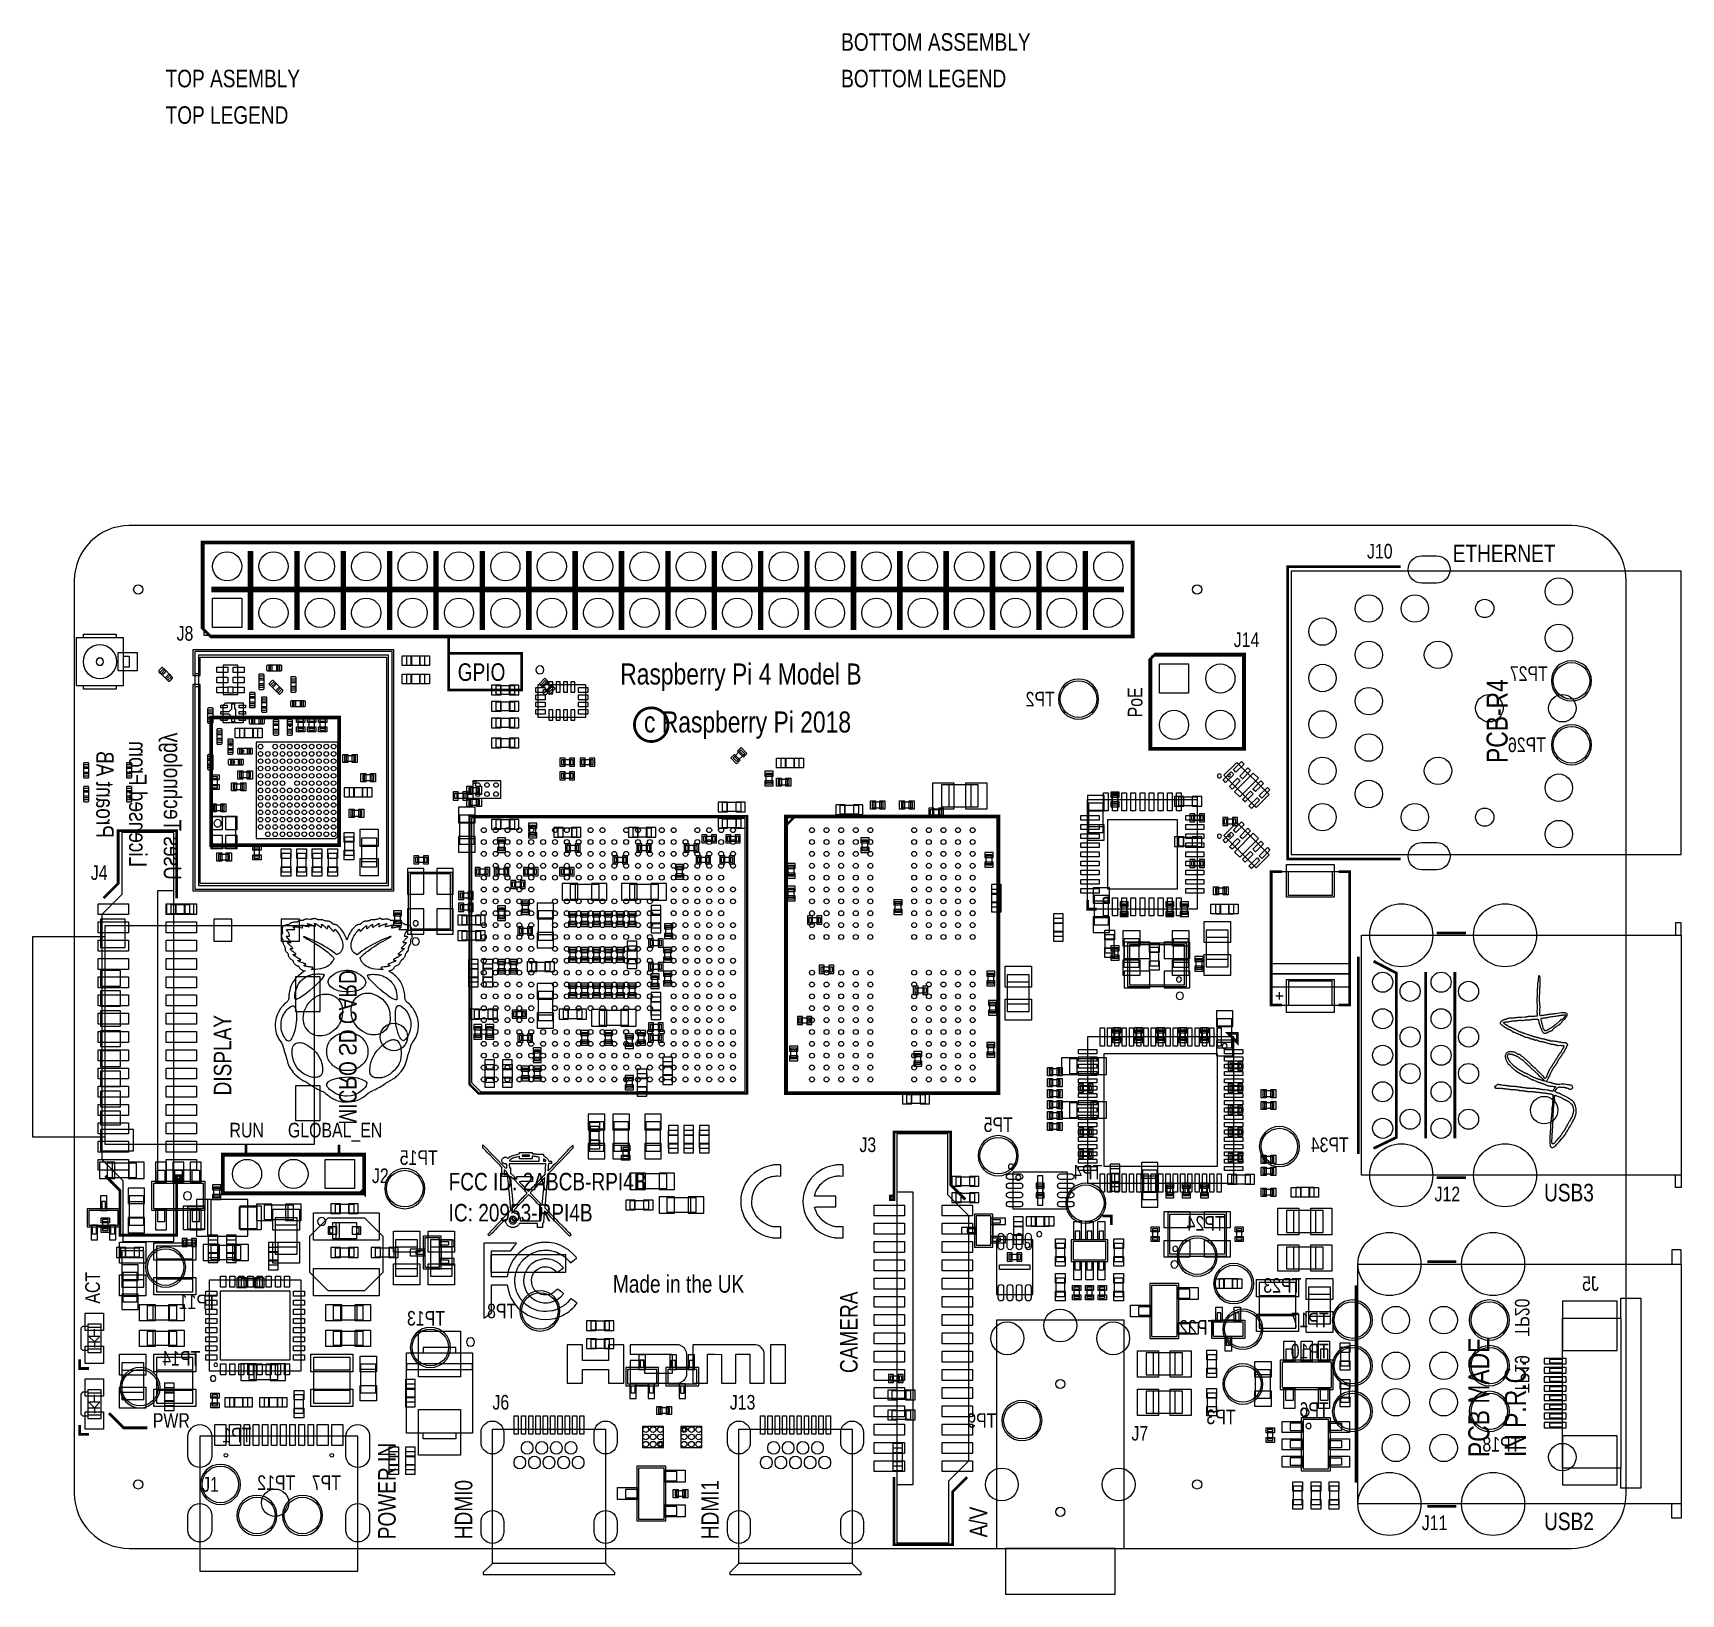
# Model space of a CAD drawing. Extents: x -2.3 to 88, y -2.5 to 83.
import ezdxf

# ---------------------------------------------------------------- set-up
doc = ezdxf.new("R2010")
doc.units = 0
for name, color, linetype in [('BOARD_OUTLINE', 85, 'CONTINUOUS'), ('PARTS_BOTTOM', 12, 'CONTINUOUS'), ('PARTS_TOP', 111, 'CONTINUOUS'), ('PINS_BOTTOM', 5, 'CONTINUOUS'), ('PINS_TOP', 1, 'CONTINUOUS'), ('SILK_BOTTOM', 85, 'CONTINUOUS'), ('SILK_TOP', 85, 'CONTINUOUS')]:
    doc.layers.add(name, color=color, linetype=linetype)

msp = doc.modelspace()

# ---------------------------------------------------------------- texts
at = {"layer": 'PARTS_BOTTOM', "width": 0.8125}
msp.add_text('BOTTOM ASSEMBLY', height=0.96, dxfattribs=at).set_placement((42, 82))
at = {"layer": 'PARTS_TOP', "width": 0.8125}
msp.add_text('TOP ASEMBLY', height=0.96, dxfattribs=at).set_placement((5, 80))
at = {"layer": 'SILK_BOTTOM', "width": 0.8125}
msp.add_text('BOTTOM LEGEND', height=0.96, dxfattribs=at).set_placement((42, 80))
at = {"layer": 'SILK_BOTTOM', "text_generation_flag": 2, "width": 0.8125}
for s, p in [('TP27', (80.7, 47.5)), ('TP2', (53.7, 46.1)), ('TP26', (80.6, 43.6)), ('TP5', (51.4, 22.8)), ('TP15', (19.9, 21)), ('TP34', (69.8, 21.7)), ('TP4', (56.3, 20.2)), ('TP24', (63, 17.4)), ('TP23', (67.2, 14)), ('J5', (83.5, 14.1)), ('TP11', (7.8, 13.1)), ('TP13', (20.3, 12.2)), ('TP8', (24.2, 12.6)), ('TP17', (68.7, 12.1)), ('TP22', (62.6, 11.7)), ('TP10', (68.7, 10.4)), ('TP14', (6.9, 10)), ('TP9', (50.5, 6.6)), ('TP3', (63.6, 6.8)), ('TP6', (68.7, 7.2)), ('TP1', (9.7, 5.8)), ('TP18', (79.2, 5.3)), ('TP12', (12.1, 3.2)), ('TP7', (14.6, 3.2))]:
    msp.add_text(s, height=0.8, dxfattribs=at).set_placement(p)
for s, height, p in [('Uses Technology', 0.96, (4.9, 36.6)), ('Proant AB', 0.96, (1.2, 38.9)), ('Licensed From', 0.96, (3, 37.3)), ('MICRO SD CARD', 0.96, (14.5, 23.2)), ('TP20', 0.8, (78.9, 11.6)), ('TP19', 0.8, (78.9, 8.5))]:
    msp.add_text(s, height=height, rotation=270, dxfattribs=at).set_placement(p)
at = {"layer": 'SILK_TOP', "width": 0.8125}
for s, height, p in [('TOP LEGEND', 0.96, (5, 78)), ('J10', 0.8, (70.8, 54.2)), ('ETHERNET', 0.96, (75.5, 54)), ('J8', 0.8, (5.6, 49.7)), ('J14', 0.8, (63.5, 49.35)), ('GPIO', 0.96, (21, 47.5)), ('Raspberry Pi 4 Model B', 1.152, (29.9, 47.3)), ('c Raspberry Pi 2018', 1.152, (31.2, 44.672)), ('J4', 0.8, (0.9, 36.6)), ('RUN', 0.8, (8.5, 22.5)), ('GLOBAL_EN', 0.8, (11.7, 22.5)), ('J3', 0.8, (43, 21.7)), ('J2', 0.8, (16.3, 20)), ('FCC ID: 2ABCB-RPI4B', 0.96, (20.5, 19.6)), ('USB3', 0.96, (80.5, 19)), ('J12', 0.8, (74.5, 19)), ('IC: 20953-RPI4B', 0.96, (20.5, 17.9)), ('Made in the UK', 0.96, (29.5, 14)), ('J6', 0.8, (22.9, 7.6)), ('J13', 0.8, (35.9, 7.6)), ('PWR', 0.8, (4.3, 6.6)), ('J7', 0.8, (57.9, 5.9)), ('J1', 0.8, (7, 3.1)), ('USB2', 0.96, (80.5, 1)), ('J11', 0.8, (73.8, 1))]:
    msp.add_text(s, height=height, dxfattribs=at).set_placement(p)
for s, height, p in [('PoE', 0.8, (58.5, 45.5)), ('PCB-R4', 1.152, (78.5, 43)), ('DISPLAY', 0.96, (8.6, 24.8)), ('ACT', 0.8, (1.4, 13.4)), ('CAMERA', 0.96, (42.9, 9.6)), ('PCB MADE', 1.152, (77.5, 5)), ('IN P.R.C.', 1.152, (79.5, 5)), ('POWER IN', 0.96, (17.6, 0.5)), ('HDMI0', 0.96, (21.8, 0.5)), ('HDMI1', 0.96, (35.3, 0.5)), ('A/V', 0.96, (50, 0.6))]:
    msp.add_text(s, height=height, rotation=90, dxfattribs=at).set_placement(p)

# ---------------------------------------------------------------- linework, layer by layer
at = {"layer": 'BOARD_OUTLINE'}
msp.add_lwpolyline([(3, 0), (82, 0, 0.414214), (85, 3), (85, 53, 0.414214), (82, 56), (3, 56, 0.414214), (0, 53), (0, 3, 0.414214)], format="xyb", close=True, dxfattribs=at)
at = {"layer": 'PARTS_BOTTOM'}
for points in [[(83.1, 47.5, 1), (80.9, 47.5, 1), (83.1, 47.5)], [(25.9414, 46.9, 1), (25.6586, 46.9, 1), (25.9414, 46.9)], [(56.1, 46.5, 1), (53.9, 46.5, 1), (56.1, 46.5)], [(83.1, 44, 1), (80.9, 44, 1), (83.1, 44)], [(51.7, 21.5, 1), (49.5, 21.5, 1), (51.7, 21.5)], [(67.1, 22, 1), (64.9, 22, 1), (67.1, 22)], [(19.2, 19.7, 1), (17, 19.7, 1), (19.2, 19.7)], [(56.5, 18.9, 1), (54.3, 18.9, 1), (56.5, 18.9)], [(6.1, 15.4, 1), (3.9, 15.4, 1), (6.1, 15.4)], [(62.6, 16, 1), (60.4, 16, 1), (62.6, 16)], [(64.6, 14.5, 1), (62.4, 14.5, 1), (64.6, 14.5)], [(26.6, 13, 1), (24.4, 13, 1), (26.6, 13)], [(71.1, 12.5, 1), (68.9, 12.5, 1), (71.1, 12.5)], [(78.6, 12.5, 1), (76.4, 12.5, 1), (78.6, 12.5)], [(65.1, 12, 1), (62.9, 12, 1), (65.1, 12)], [(20.6, 11, 1), (18.4, 11, 1), (20.6, 11)], [(71.1, 10, 1), (68.9, 10, 1), (71.1, 10)], [(78.6, 10, 1), (76.4, 10, 1), (78.6, 10)], [(65.1, 9, 1), (62.9, 9, 1), (65.1, 9)], [(4.7, 8.8, 1), (2.5, 8.8, 1), (4.7, 8.8)], [(71.1, 7.5, 1), (68.9, 7.5, 1), (71.1, 7.5)], [(78.6, 7.5, 1), (76.4, 7.5, 1), (78.6, 7.5)], [(53, 7, 1), (50.8, 7, 1), (53, 7)], [(9.1, 3.5, 1), (6.9, 3.5, 1), (9.1, 3.5)], [(11.1, 1.8, 1), (8.9, 1.8, 1), (11.1, 1.8)], [(13.6, 1.8, 1), (11.4, 1.8, 1), (13.6, 1.8)]]:
    msp.add_lwpolyline(points, format="xyb", dxfattribs=at)
for points in [[(23.1, 46.75), (23.1, 47.25), (24.1, 47.25), (24.1, 46.75), (23.1, 46.75)], [(23.35, 47.25), (23.35, 46.75)], [(23.85, 47.25), (23.85, 46.75)], [(28, 47.3), (28, 45.5), (25.4, 45.5), (25.4, 47.3), (28, 47.3)], [(23.1, 45.85), (23.1, 46.35), (24.1, 46.35), (24.1, 45.85), (23.1, 45.85)], [(23.35, 46.35), (23.35, 45.85)], [(23.85, 46.35), (23.85, 45.85)], [(23.1, 44.95), (23.1, 45.45), (24.1, 45.45), (24.1, 44.95), (23.1, 44.95)], [(23.35, 45.45), (23.35, 44.95)], [(23.85, 45.45), (23.85, 44.95)], [(23.1, 43.85), (23.1, 44.35), (24.1, 44.35), (24.1, 43.85), (23.1, 43.85)], [(23.35, 44.35), (23.35, 43.85)], [(23.85, 44.35), (23.85, 43.85)], [(27.3, 42.9), (26.7, 42.9), (26.7, 43.2), (27.3, 43.2), (27.3, 42.9)], [(27.3, 42.15), (26.7, 42.15), (26.7, 42.45), (27.3, 42.45), (27.3, 42.15)], [(26.8, 43.2), (26.8, 42.9)], [(26.8, 42.45), (26.8, 42.15)], [(27.2, 42.9), (27.2, 43.2)], [(27.2, 42.15), (27.2, 42.45)], [(28.4, 42.9), (27.8, 42.9), (27.8, 43.2), (28.4, 43.2), (28.4, 42.9)], [(27.9, 43.2), (27.9, 42.9)], [(28.3, 42.9), (28.3, 43.2)], [(37.9, 41.85), (37.9, 42.45), (38.2, 42.45), (38.2, 41.85), (37.9, 41.85)], [(23.35, 42.05), (23.35, 41.05), (21.85, 41.05), (21.85, 42.05), (23.35, 42.05)], [(38.2, 42.35), (37.9, 42.35)], [(37.9, 41.95), (38.2, 41.95)], [(20.85, 41.35), (21.45, 41.35), (21.45, 41.05), (20.85, 41.05), (20.85, 41.35)], [(20.95, 41.35), (20.95, 41.05)], [(21.35, 41.05), (21.35, 41.35)], [(36.5, 40.85), (36.5, 40.35), (35.5, 40.35), (35.5, 40.85), (36.5, 40.85)], [(35.75, 40.35), (35.75, 40.85)], [(36.25, 40.35), (36.25, 40.85)], [(42.95, 40.7), (42.95, 40.2), (41.95, 40.2), (41.95, 40.7), (42.95, 40.7)], [(42.2, 40.2), (42.2, 40.7)], [(42.7, 40.2), (42.7, 40.7)], [(55.55, 40.8), (55.55, 39.2), (56.35, 39.2), (56.35, 40.8), (55.55, 40.8)], [(57.15, 41.3), (57.15, 40.7), (56.85, 40.7), (56.85, 41.3), (57.15, 41.3)], [(57.15, 41.2), (56.85, 41.2)], [(56.85, 40.8), (57.15, 40.8)], [(61.5, 41.15), (61.5, 40.65), (60.5, 40.65), (60.5, 41.15), (61.5, 41.15)], [(60.75, 40.65), (60.75, 41.15)], [(61.25, 40.65), (61.25, 41.15)], [(21.1, 40.15), (21.1, 38.55), (21.9, 38.55), (21.9, 40.15), (21.1, 40.15)], [(21.9, 39.75), (21.1, 39.75)], [(23.1, 39.4), (23.1, 39.9), (24.1, 39.9), (24.1, 39.4), (23.1, 39.4)], [(23.35, 39.9), (23.35, 39.4)], [(23.85, 39.9), (23.85, 39.4)], [(35.5, 39.45), (35.5, 39.95), (36.5, 39.95), (36.5, 39.45), (35.5, 39.45)], [(35.75, 39.95), (35.75, 39.45)], [(36.25, 39.95), (36.25, 39.45)], [(46.9, 40.45), (47.5, 40.45), (47.5, 40.15), (46.9, 40.15), (46.9, 40.45)], [(47, 40.45), (47, 40.15)], [(47.4, 40.15), (47.4, 40.45)], [(56.35, 40.4), (55.55, 40.4)], [(61.8, 39.85), (61.2, 39.85), (61.2, 40.15), (61.8, 40.15), (61.8, 39.85)], [(61.3, 40.15), (61.3, 39.85)], [(61.7, 39.85), (61.7, 40.15)], [(63.6, 39.65), (63, 39.65), (63, 39.95), (63.6, 39.95), (63.6, 39.65)], [(63.1, 39.95), (63.1, 39.65)], [(63.5, 39.65), (63.5, 39.95)], [(21.9, 38.85), (21.1, 38.85)], [(24.95, 39), (24.95, 39.6), (25.25, 39.6), (25.25, 39), (24.95, 39)], [(25.25, 39.5), (24.95, 39.5)], [(24.95, 39.1), (25.25, 39.1)], [(26.5, 38.95), (26.5, 39.45), (27.5, 39.45), (27.5, 38.95), (26.5, 38.95)], [(26.75, 39.45), (26.75, 38.95)], [(27.25, 39.45), (27.25, 38.95)], [(30.6, 38.95), (30.6, 39.45), (31.6, 39.45), (31.6, 38.95), (30.6, 38.95)], [(30.85, 39.45), (30.85, 38.95)], [(31.35, 39.45), (31.35, 38.95)], [(35.075, 38.7), (34.475, 38.7), (34.475, 39), (35.075, 39), (35.075, 38.7)], [(34.575, 39), (34.575, 38.7)], [(34.975, 38.7), (34.975, 39)], [(35.775, 39), (36.375, 39), (36.375, 38.7), (35.775, 38.7), (35.775, 39)], [(35.875, 39), (35.875, 38.7)], [(36.275, 38.7), (36.275, 39)], [(56.35, 39.5), (55.55, 39.5)], [(61.5, 38.95), (61.5, 38.45), (60.5, 38.45), (60.5, 38.95), (61.5, 38.95)], [(60.75, 38.45), (60.75, 38.95)], [(61.25, 38.45), (61.25, 38.95)], [(23.25, 38.2), (23.25, 38.8), (23.55, 38.8), (23.55, 38.2), (23.25, 38.2)], [(23.55, 38.7), (23.25, 38.7)], [(23.25, 38.3), (23.55, 38.3)], [(27, 38.5), (27.6, 38.5), (27.6, 38.2), (27, 38.2), (27, 38.5)], [(27.1, 38.5), (27.1, 38.2)], [(27.5, 38.2), (27.5, 38.5)], [(30.9, 38.5), (31.5, 38.5), (31.5, 38.2), (30.9, 38.2), (30.9, 38.5)], [(31, 38.5), (31, 38.2)], [(31.4, 38.2), (31.4, 38.5)], [(33.5, 38.5), (34.1, 38.5), (34.1, 38.2), (33.5, 38.2), (33.5, 38.5)], [(33.6, 38.5), (33.6, 38.2)], [(34, 38.2), (34, 38.5)], [(43.45, 38.8), (43.45, 38.2), (43.15, 38.2), (43.15, 38.8), (43.45, 38.8)], [(43.45, 38.7), (43.15, 38.7)], [(43.15, 38.3), (43.45, 38.3)], [(49.95, 37.4), (49.95, 38), (50.25, 38), (50.25, 37.4), (49.95, 37.4)], [(20.7, 33.825), (18.3, 33.825), (18.3, 37.025), (20.7, 37.025), (20.7, 33.825), (20.6, 33.825)], [(19.3, 37.55), (18.7, 37.55), (18.7, 37.85), (19.3, 37.85), (19.3, 37.55)], [(18.8, 37.85), (18.8, 37.55)], [(19.2, 37.55), (19.2, 37.85)], [(22.65, 36.9), (22.05, 36.9), (22.05, 37.2), (22.65, 37.2), (22.65, 36.9)], [(22.15, 37.2), (22.15, 36.9)], [(22.55, 36.9), (22.55, 37.2)], [(23.1, 37.2), (23.7, 37.2), (23.7, 36.9), (23.1, 36.9), (23.1, 37.2)], [(23.2, 37.2), (23.2, 36.9)], [(23.6, 36.9), (23.6, 37.2)], [(24.7, 37.2), (25.3, 37.2), (25.3, 36.9), (24.7, 36.9), (24.7, 37.2)], [(24.8, 37.2), (24.8, 36.9)], [(25.2, 36.9), (25.2, 37.2)], [(26.675, 37.2), (27.275, 37.2), (27.275, 36.9), (26.675, 36.9), (26.675, 37.2)], [(26.775, 37.2), (26.775, 36.9)], [(27.175, 36.9), (27.175, 37.2)], [(30.2, 37.55), (29.6, 37.55), (29.6, 37.85), (30.2, 37.85), (30.2, 37.55)], [(29.7, 37.85), (29.7, 37.55)], [(30.1, 37.55), (30.1, 37.85)], [(33.3, 37.35), (33.3, 36.75), (33, 36.75), (33, 37.35), (33.3, 37.35)], [(33.3, 37.25), (33, 37.25)], [(34.15, 37.85), (34.75, 37.85), (34.75, 37.55), (34.15, 37.55), (34.15, 37.85)], [(34.25, 37.85), (34.25, 37.55)], [(34.65, 37.55), (34.65, 37.85)], [(36.05, 37.55), (35.45, 37.55), (35.45, 37.85), (36.05, 37.85), (36.05, 37.55)], [(35.55, 37.85), (35.55, 37.55)], [(35.95, 37.55), (35.95, 37.85)], [(39.4, 37.4), (39.4, 36.8), (39.1, 36.8), (39.1, 37.4), (39.4, 37.4)], [(39.4, 37.3), (39.1, 37.3)], [(50.25, 37.9), (49.95, 37.9)], [(49.95, 37.5), (50.25, 37.5)], [(61.8, 37.35), (61.2, 37.35), (61.2, 37.65), (61.8, 37.65), (61.8, 37.35)], [(61.3, 37.65), (61.3, 37.35)], [(61.7, 37.35), (61.7, 37.65)], [(20.6, 33.925), (20.6, 36.925), (18.4, 36.925), (18.4, 33.925), (20.6, 33.925)], [(24, 36.5), (24.6, 36.5), (24.6, 36.2), (24, 36.2), (24, 36.5)], [(24.1, 36.5), (24.1, 36.2)], [(24.5, 36.2), (24.5, 36.5)], [(28.75, 36.35), (27.15, 36.35), (27.15, 35.55), (28.75, 35.55), (28.75, 36.35)], [(27.45, 35.55), (27.45, 36.35)], [(28.35, 35.55), (28.35, 36.35)], [(32, 36.35), (30.4, 36.35), (30.4, 35.55), (32, 35.55), (32, 36.35)], [(30.7, 35.55), (30.7, 36.35)], [(31.6, 35.55), (31.6, 36.35)], [(33, 36.85), (33.3, 36.85)], [(39.1, 36.9), (39.4, 36.9)], [(39.4, 36.15), (39.4, 35.55), (39.1, 35.55), (39.1, 36.15), (39.4, 36.15)], [(5.3, 34.75), (5.3, 35.25), (6.3, 35.25), (6.3, 34.75), (5.3, 34.75)], [(5.55, 35.25), (5.55, 34.75)], [(6.05, 35.25), (6.05, 34.75)], [(21.75, 35.6), (21.15, 35.6), (21.15, 35.9), (21.75, 35.9), (21.75, 35.6)], [(21.75, 34.95), (21.15, 34.95), (21.15, 35.25), (21.75, 35.25), (21.75, 34.95)], [(21.25, 35.9), (21.25, 35.6)], [(21.25, 35.25), (21.25, 34.95)], [(21.65, 35.6), (21.65, 35.9)], [(21.65, 34.95), (21.65, 35.25)], [(24.85, 35.4), (24.85, 34.8), (24.55, 34.8), (24.55, 35.4), (24.85, 35.4)], [(24.85, 35.3), (24.55, 35.3)], [(39.4, 36.05), (39.1, 36.05)], [(39.1, 35.65), (39.4, 35.65)], [(44.96, 34.81), (44.96, 35.41), (45.26, 35.41), (45.26, 34.81), (44.96, 34.81)], [(45.26, 35.31), (44.96, 35.31)], [(50.25, 36.1), (50.75, 36.1), (50.75, 35.1), (50.25, 35.1), (50.25, 36.1)], [(50.75, 35.85), (50.25, 35.85)], [(50.75, 35.35), (50.25, 35.35)], [(56.65, 34.15), (56.65, 35.75), (55.85, 35.75), (55.85, 34.15), (56.65, 34.15)], [(55.85, 35.45), (56.65, 35.45)], [(57.35, 34.7), (57.35, 35.3), (57.65, 35.3), (57.65, 34.7), (57.35, 34.7)], [(59.85, 34.7), (59.85, 35.3), (60.15, 35.3), (60.15, 34.7), (59.85, 34.7)], [(60.65, 34.7), (60.65, 35.3), (60.95, 35.3), (60.95, 34.7), (60.65, 34.7)], [(17.55, 34.2), (17.55, 34.8), (17.85, 34.8), (17.85, 34.2), (17.55, 34.2)], [(17.85, 34.7), (17.55, 34.7)], [(22.25, 34.65), (22.25, 34.15), (21.25, 34.15), (21.25, 34.65), (22.25, 34.65)], [(21.5, 34.15), (21.5, 34.65)], [(22, 34.15), (22, 34.65)], [(23.25, 34.475), (23.25, 35.075), (23.55, 35.075), (23.55, 34.475), (23.25, 34.475)], [(23.55, 34.975), (23.25, 34.975)], [(23.25, 34.575), (23.55, 34.575)], [(24.55, 34.9), (24.85, 34.9)], [(25.4, 34.9), (25.4, 33.3), (26.2, 33.3), (26.2, 34.9), (25.4, 34.9)], [(26.2, 34.5), (25.4, 34.5)], [(27.15, 34.15), (27.15, 34.75), (27.45, 34.75), (27.45, 34.15), (27.15, 34.15)], [(27.45, 34.65), (27.15, 34.65)], [(28.1, 34.75), (28.1, 34.15), (27.8, 34.15), (27.8, 34.75), (28.1, 34.75)], [(28.1, 34.65), (27.8, 34.65)], [(28.45, 34.15), (28.45, 34.75), (28.75, 34.75), (28.75, 34.15), (28.45, 34.15)], [(28.75, 34.65), (28.45, 34.65)], [(29.4, 34.75), (29.4, 34.15), (29.1, 34.15), (29.1, 34.75), (29.4, 34.75)], [(29.4, 34.65), (29.1, 34.65)], [(30.05, 34.75), (30.05, 34.15), (29.75, 34.15), (29.75, 34.75), (30.05, 34.75)], [(30.05, 34.65), (29.75, 34.65)], [(30.4, 34.15), (30.4, 34.75), (30.7, 34.75), (30.7, 34.15), (30.4, 34.15)], [(30.7, 34.65), (30.4, 34.65)], [(31.6, 34.95), (32.1, 34.95), (32.1, 33.95), (31.6, 33.95), (31.6, 34.95)], [(32.1, 34.7), (31.6, 34.7)], [(40.25, 34.55), (40.85, 34.55), (40.85, 34.25), (40.25, 34.25), (40.25, 34.55)], [(40.35, 34.55), (40.35, 34.25)], [(40.75, 34.25), (40.75, 34.55)], [(44.96, 34.91), (45.26, 34.91)], [(54.15, 33.5), (53.65, 33.5), (53.65, 34.5), (54.15, 34.5), (54.15, 33.5)], [(55.85, 34.55), (56.65, 34.55)], [(57.65, 35.2), (57.35, 35.2)], [(57.35, 34.8), (57.65, 34.8)], [(60.15, 35.2), (59.85, 35.2)], [(59.85, 34.8), (60.15, 34.8)], [(60.95, 35.2), (60.65, 35.2)], [(60.65, 34.8), (60.95, 34.8)], [(1.685, 22.51), (-2.265, 22.51), (-2.265, 33.51), (1.685, 33.51)], [(1.685, 22.11), (1.685, 34.1), (13.135, 34.1), (13.135, 22.11), (1.685, 22.11)], [(17.55, 34.3), (17.85, 34.3)], [(21.25, 33.3), (21.25, 33.8), (22.25, 33.8), (22.25, 33.3), (21.25, 33.3)], [(21.5, 33.8), (21.5, 33.3)], [(22, 33.8), (22, 33.3)], [(24.4, 33.95), (25, 33.95), (25, 33.65), (24.4, 33.65), (24.4, 33.95)], [(24.5, 33.95), (24.5, 33.65)], [(24.9, 33.65), (24.9, 33.95)], [(26.2, 33.6), (25.4, 33.6)], [(27.15, 34.25), (27.45, 34.25)], [(27.8, 34.25), (28.1, 34.25)], [(28.45, 34.25), (28.75, 34.25)], [(29.1, 34.25), (29.4, 34.25)], [(29.75, 34.25), (30.05, 34.25)], [(30.4, 34.25), (30.7, 34.25)], [(32.1, 34.2), (31.6, 34.2)], [(32.4, 33.5), (32.4, 34.1), (32.7, 34.1), (32.7, 33.5), (32.4, 33.5)], [(32.7, 34), (32.4, 34)], [(32.4, 33.6), (32.7, 33.6)], [(53.65, 34.25), (54.15, 34.25)], [(53.65, 33.75), (54.15, 33.75)], [(27.45, 32.8), (27.45, 32.2), (27.15, 32.2), (27.15, 32.8), (27.45, 32.8)], [(27.45, 32.7), (27.15, 32.7)], [(27.8, 32.2), (27.8, 32.8), (28.1, 32.8), (28.1, 32.2), (27.8, 32.2)], [(28.1, 32.7), (27.8, 32.7)], [(28.75, 32.8), (28.75, 32.2), (28.45, 32.2), (28.45, 32.8), (28.75, 32.8)], [(28.75, 32.7), (28.45, 32.7)], [(29.1, 32.2), (29.1, 32.8), (29.4, 32.8), (29.4, 32.2), (29.1, 32.2)], [(29.4, 32.7), (29.1, 32.7)], [(30.05, 32.8), (30.05, 32.2), (29.75, 32.2), (29.75, 32.8), (30.05, 32.8)], [(30.05, 32.7), (29.75, 32.7)], [(30.3, 33), (30.8, 33), (30.8, 32), (30.3, 32), (30.3, 33)], [(30.8, 32.75), (30.3, 32.75)], [(32.15, 33), (31.55, 33), (31.55, 33.3), (32.15, 33.3), (32.15, 33)], [(31.65, 33.3), (31.65, 33)], [(32.05, 33), (32.05, 33.3)], [(32.65, 32.8), (32.65, 32.2), (32.35, 32.2), (32.35, 32.8), (32.65, 32.8)], [(32.65, 32.7), (32.35, 32.7)], [(57.15, 32.9), (57.15, 32.3), (56.85, 32.3), (56.85, 32.9), (57.15, 32.9)], [(57.15, 32.8), (56.85, 32.8)], [(60.9, 33.15), (60.9, 30.75), (57.7, 30.75), (57.7, 33.15), (60.9, 33.15), (60.9, 33.05)], [(60.8, 33.05), (57.8, 33.05), (57.8, 30.85), (60.8, 30.85), (60.8, 33.05)], [(22.1, 31), (21.6, 31), (21.6, 32), (22.1, 32), (22.1, 31)], [(21.6, 31.75), (22.1, 31.75)], [(22.4, 32), (22.9, 32), (22.9, 31), (22.4, 31), (22.4, 32)], [(22.9, 31.75), (22.4, 31.75)], [(23.55, 32.15), (23.55, 31.55), (23.25, 31.55), (23.25, 32.15), (23.55, 32.15)], [(23.55, 32.05), (23.25, 32.05)], [(23.25, 31.65), (23.55, 31.65)], [(24.2, 32.15), (24.2, 31.55), (23.9, 31.55), (23.9, 32.15), (24.2, 32.15)], [(24.2, 32.05), (23.9, 32.05)], [(23.9, 31.65), (24.2, 31.65)], [(26.05, 32.1), (26.05, 31.6), (25.05, 31.6), (25.05, 32.1), (26.05, 32.1)], [(25.3, 31.6), (25.3, 32.1)], [(25.8, 31.6), (25.8, 32.1)], [(27.15, 32.3), (27.45, 32.3)], [(27.8, 32.3), (28.1, 32.3)], [(28.45, 32.3), (28.75, 32.3)], [(29.1, 32.3), (29.4, 32.3)], [(29.75, 32.3), (30.05, 32.3)], [(30.8, 32.25), (30.3, 32.25)], [(31.55, 32), (32.15, 32), (32.15, 31.7), (31.55, 31.7), (31.55, 32)], [(31.65, 32), (31.65, 31.7)], [(32.05, 31.7), (32.05, 32)], [(32.35, 32.3), (32.65, 32.3)], [(41.5, 31.55), (40.9, 31.55), (40.9, 31.85), (41.5, 31.85), (41.5, 31.55)], [(41, 31.85), (41, 31.55)], [(41.4, 31.55), (41.4, 31.85)], [(56.85, 32.4), (57.15, 32.4)], [(61.45, 31.7), (61.45, 32.3), (61.75, 32.3), (61.75, 31.7), (61.45, 31.7)], [(61.75, 32.2), (61.45, 32.2)], [(61.45, 31.8), (61.75, 31.8)], [(21.6, 31.25), (22.1, 31.25)], [(22.9, 31.25), (22.4, 31.25)], [(27.15, 30.25), (27.15, 30.85), (27.45, 30.85), (27.45, 30.25), (27.15, 30.25)], [(27.45, 30.75), (27.15, 30.75)], [(28.1, 30.85), (28.1, 30.25), (27.8, 30.25), (27.8, 30.85), (28.1, 30.85)], [(28.1, 30.75), (27.8, 30.75)], [(28.45, 30.25), (28.45, 30.85), (28.75, 30.85), (28.75, 30.25), (28.45, 30.25)], [(28.75, 30.75), (28.45, 30.75)], [(29.4, 30.85), (29.4, 30.25), (29.1, 30.25), (29.1, 30.85), (29.4, 30.85)], [(29.4, 30.75), (29.1, 30.75)], [(29.75, 30.25), (29.75, 30.85), (30.05, 30.85), (30.05, 30.25), (29.75, 30.25)], [(30.05, 30.75), (29.75, 30.75)], [(30.7, 30.85), (30.7, 30.25), (30.4, 30.25), (30.4, 30.85), (30.7, 30.85)], [(30.7, 30.75), (30.4, 30.75)], [(31.65, 30.75), (31.65, 31.35), (31.95, 31.35), (31.95, 30.75), (31.65, 30.75)], [(31.95, 31.25), (31.65, 31.25)], [(31.65, 30.85), (31.95, 30.85)], [(32.35, 30.9), (32.35, 31.5), (32.65, 31.5), (32.65, 30.9), (32.35, 30.9)], [(32.65, 31.4), (32.35, 31.4)], [(32.35, 31), (32.65, 31)], [(46.05, 30.7), (46.65, 30.7), (46.65, 30.4), (46.05, 30.4), (46.05, 30.7)], [(46.15, 30.7), (46.15, 30.4)], [(46.55, 30.4), (46.55, 30.7)], [(50.35, 31.5), (50.35, 30.9), (50.05, 30.9), (50.05, 31.5), (50.35, 31.5)], [(50.35, 31.4), (50.05, 31.4)], [(50.05, 31), (50.35, 31)], [(25.4, 30.5), (25.4, 28.9), (26.2, 28.9), (26.2, 30.5), (25.4, 30.5)], [(26.2, 30.1), (25.4, 30.1)], [(27.15, 30.35), (27.45, 30.35)], [(27.8, 30.35), (28.1, 30.35)], [(28.45, 30.35), (28.75, 30.35)], [(29.1, 30.35), (29.4, 30.35)], [(29.75, 30.35), (30.05, 30.35)], [(30.4, 30.35), (30.7, 30.35)], [(32.1, 29.2), (31.6, 29.2), (31.6, 30.2), (32.1, 30.2), (32.1, 29.2)], [(31.6, 29.95), (32.1, 29.95)], [(50.15, 29.3), (50.15, 29.9), (50.45, 29.9), (50.45, 29.3), (50.15, 29.3)], [(50.45, 29.8), (50.15, 29.8)], [(22.925, 29.5), (22.925, 29), (21.925, 29), (21.925, 29.5), (22.925, 29.5)], [(22.175, 29), (22.175, 29.5)], [(22.675, 29), (22.675, 29.5)], [(24.075, 29.4), (24.675, 29.4), (24.675, 29.1), (24.075, 29.1), (24.075, 29.4)], [(24.175, 29.4), (24.175, 29.1)], [(24.575, 29.1), (24.575, 29.4)], [(26.2, 29.2), (25.4, 29.2)], [(27.8, 29.5), (27.8, 29), (26.8, 29), (26.8, 29.5), (27.8, 29.5)], [(27.05, 29), (27.05, 29.5)], [(27.55, 29), (27.55, 29.5)], [(30.35, 29.45), (28.75, 29.45), (28.75, 28.65), (30.35, 28.65), (30.35, 29.45)], [(29.05, 28.65), (29.05, 29.45)], [(29.95, 28.65), (29.95, 29.45)], [(31.6, 29.45), (32.1, 29.45)], [(40.3, 28.75), (39.7, 28.75), (39.7, 29.05), (40.3, 29.05), (40.3, 28.75)], [(39.8, 29.05), (39.8, 28.75)], [(40.2, 28.75), (40.2, 29.05)], [(50.15, 29.4), (50.45, 29.4)], [(62.6, 29), (62.6, 27.4), (63.4, 27.4), (63.4, 29), (62.6, 29)], [(22.25, 28.575), (22.25, 27.975), (21.95, 27.975), (21.95, 28.575), (22.25, 28.575)], [(22.25, 28.475), (21.95, 28.475)], [(21.95, 28.075), (22.25, 28.075)], [(22.9, 28.575), (22.9, 27.975), (22.6, 27.975), (22.6, 28.575), (22.9, 28.575)], [(22.9, 28.475), (22.6, 28.475)], [(22.6, 28.075), (22.9, 28.075)], [(24.4, 28.1), (25, 28.1), (25, 27.8), (24.4, 27.8), (24.4, 28.1)], [(24.5, 28.1), (24.5, 27.8)], [(24.9, 27.8), (24.9, 28.1)], [(27.8, 27.65), (27.8, 28.25), (28.1, 28.25), (28.1, 27.65), (27.8, 27.65)], [(28.1, 28.15), (27.8, 28.15)], [(29.1, 27.65), (29.1, 28.25), (29.4, 28.25), (29.4, 27.65), (29.1, 27.65)], [(29.4, 28.15), (29.1, 28.15)], [(30.25, 27.475), (30.25, 28.075), (30.55, 28.075), (30.55, 27.475), (30.25, 27.475)], [(30.9, 27.65), (30.9, 28.25), (31.2, 28.25), (31.2, 27.65), (30.9, 27.65)], [(31.2, 28.15), (30.9, 28.15)], [(32.15, 28.4), (31.55, 28.4), (31.55, 28.7), (32.15, 28.7), (32.15, 28.4)], [(31.55, 28.1), (32.15, 28.1), (32.15, 27.8), (31.55, 27.8), (31.55, 28.1)], [(31.65, 28.7), (31.65, 28.4)], [(31.65, 28.1), (31.65, 27.8)], [(32.05, 28.4), (32.05, 28.7)], [(32.05, 27.8), (32.05, 28.1)], [(57.25, 28.4), (57.25, 27.8), (56.95, 27.8), (56.95, 28.4), (57.25, 28.4)], [(57.25, 28.3), (56.95, 28.3)], [(58.45, 28.4), (58.45, 27.8), (58.15, 27.8), (58.15, 28.4), (58.45, 28.4)], [(58.45, 28.3), (58.15, 28.3)], [(59.65, 28.4), (59.65, 27.8), (59.35, 27.8), (59.35, 28.4), (59.65, 28.4)], [(59.65, 28.3), (59.35, 28.3)], [(60.85, 28.4), (60.85, 27.8), (60.55, 27.8), (60.55, 28.4), (60.85, 28.4)], [(60.85, 28.3), (60.55, 28.3)], [(62.05, 28.4), (62.05, 27.8), (61.75, 27.8), (61.75, 28.4), (62.05, 28.4)], [(62.05, 28.3), (61.75, 28.3)], [(63.4, 28.6), (62.6, 28.6)], [(25.2, 26.7), (25.2, 27.3), (25.5, 27.3), (25.5, 26.7), (25.2, 26.7)], [(25.5, 27.2), (25.2, 27.2)], [(27.8, 27.75), (28.1, 27.75)], [(29.1, 27.75), (29.4, 27.75)], [(30.55, 27.975), (30.25, 27.975)], [(30.25, 27.575), (30.55, 27.575)], [(30.9, 27.75), (31.2, 27.75)], [(39.55, 27.4), (39.55, 26.8), (39.25, 26.8), (39.25, 27.4), (39.55, 27.4)], [(39.55, 27.3), (39.25, 27.3)], [(46.05, 26.5), (46.05, 27.1), (46.35, 27.1), (46.35, 26.5), (46.05, 26.5)], [(50.35, 27.6), (50.35, 27), (50.05, 27), (50.05, 27.6), (50.35, 27.6)], [(50.35, 27.5), (50.05, 27.5)], [(50.05, 27.1), (50.35, 27.1)], [(56.95, 27.9), (57.25, 27.9)], [(58.15, 27.9), (58.45, 27.9)], [(59.35, 27.9), (59.65, 27.9)], [(60.55, 27.9), (60.85, 27.9)], [(61.75, 27.9), (62.05, 27.9)], [(63.4, 27.7), (62.6, 27.7)], [(23, 25.5), (22.5, 25.5), (22.5, 26.5), (23, 26.5), (23, 25.5)], [(22.5, 26.25), (23, 26.25)], [(23.475, 26.5), (23.975, 26.5), (23.975, 25.5), (23.475, 25.5), (23.475, 26.5)], [(23.975, 26.25), (23.475, 26.25)], [(24.85, 26.3), (24.85, 25.7), (24.55, 25.7), (24.55, 26.3), (24.85, 26.3)], [(24.85, 26.2), (24.55, 26.2)], [(25.2, 26.8), (25.5, 26.8)], [(25.5, 26.3), (25.5, 25.7), (25.2, 25.7), (25.2, 26.3), (25.5, 26.3)], [(25.5, 26.2), (25.2, 26.2)], [(32.25, 26.65), (32.75, 26.65), (32.75, 25.65), (32.25, 25.65), (32.25, 26.65)], [(32.75, 26.4), (32.25, 26.4)], [(39.25, 26.9), (39.55, 26.9)], [(46.35, 27), (46.05, 27)], [(46.05, 26.6), (46.35, 26.6)], [(54.5, 26), (56.1, 26), (56.1, 26.8), (54.5, 26.8), (54.5, 26)], [(54.9, 26.8), (54.9, 26)], [(55.8, 26.8), (55.8, 26)], [(63.9, 26.25), (63.3, 26.25), (63.3, 26.55), (63.9, 26.55), (63.9, 26.25)], [(63.4, 26.55), (63.4, 26.25)], [(63.8, 26.25), (63.8, 26.55)], [(22.5, 25.75), (23, 25.75)], [(23.975, 25.75), (23.475, 25.75)], [(24.55, 25.8), (24.85, 25.8)], [(25.2, 25.8), (25.5, 25.8)], [(30.55, 25.8), (30.55, 25.2), (30.25, 25.2), (30.25, 25.8), (30.55, 25.8)], [(30.55, 25.7), (30.25, 25.7)], [(30.25, 25.3), (30.55, 25.3)], [(30.85, 26), (31.35, 26), (31.35, 25), (30.85, 25), (30.85, 26)], [(31.35, 25.75), (30.85, 25.75)], [(32.75, 25.9), (32.25, 25.9)], [(55.1, 25.35), (55.7, 25.35), (55.7, 25.05), (55.1, 25.05), (55.1, 25.35)], [(55.2, 25.35), (55.2, 25.05)], [(55.6, 25.05), (55.6, 25.35)], [(63.9, 25.05), (63.3, 25.05), (63.3, 25.35), (63.9, 25.35), (63.9, 25.05)], [(63.4, 25.35), (63.4, 25.05)], [(63.8, 25.05), (63.8, 25.35)], [(31.35, 25.25), (30.85, 25.25)], [(46.6, 24.85), (46.6, 24.35), (45.6, 24.35), (45.6, 24.85), (46.6, 24.85)], [(45.85, 24.35), (45.85, 24.85)], [(46.35, 24.35), (46.35, 24.85)], [(54.5, 23.6), (56.1, 23.6), (56.1, 24.4), (54.5, 24.4), (54.5, 23.6)], [(54.9, 24.4), (54.9, 23.6)], [(55.8, 24.4), (55.8, 23.6)], [(63.9, 23.85), (63.3, 23.85), (63.3, 24.15), (63.9, 24.15), (63.9, 23.85)], [(63.4, 24.15), (63.4, 23.85)], [(63.8, 23.85), (63.8, 24.15)], [(28.2, 23.35), (28.2, 21.75), (29, 21.75), (29, 23.35), (28.2, 23.35)], [(29, 22.95), (28.2, 22.95)], [(29.55, 23.35), (29.55, 21.75), (30.35, 21.75), (30.35, 23.35), (29.55, 23.35)], [(30.35, 22.95), (29.55, 22.95)], [(31.3, 23.35), (31.3, 21.75), (32.1, 21.75), (32.1, 23.35), (31.3, 23.35)], [(32.1, 22.95), (31.3, 22.95)], [(33.05, 21.9), (32.55, 21.9), (32.55, 22.9), (33.05, 22.9), (33.05, 21.9)], [(32.55, 22.65), (33.05, 22.65)], [(33.9, 21.9), (33.4, 21.9), (33.4, 22.9), (33.9, 22.9), (33.9, 21.9)], [(33.4, 22.65), (33.9, 22.65)], [(34.75, 21.9), (34.25, 21.9), (34.25, 22.9), (34.75, 22.9), (34.75, 21.9)], [(34.25, 22.65), (34.75, 22.65)], [(55.1, 22.95), (55.7, 22.95), (55.7, 22.65), (55.1, 22.65), (55.1, 22.95)], [(55.2, 22.95), (55.2, 22.65)], [(55.6, 22.65), (55.6, 22.95)], [(63.9, 22.65), (63.3, 22.65), (63.3, 22.95), (63.9, 22.95), (63.9, 22.65)], [(63.4, 22.95), (63.4, 22.65)], [(63.8, 22.65), (63.8, 22.95)], [(29, 22.05), (28.2, 22.05)], [(30.35, 22.05), (29.55, 22.05)], [(32.1, 22.05), (31.3, 22.05)], [(32.55, 22.15), (33.05, 22.15)], [(33.4, 22.15), (33.9, 22.15)], [(34.25, 22.15), (34.75, 22.15)], [(55.1, 21.75), (55.7, 21.75), (55.7, 21.45), (55.1, 21.45), (55.1, 21.75)], [(55.2, 21.75), (55.2, 21.45)], [(55.6, 21.45), (55.6, 21.75)], [(3.4, 21.1), (1.8, 21.1), (1.8, 20.3), (3.4, 20.3), (3.4, 21.1)], [(2.1, 20.3), (2.1, 21.1)], [(3, 20.3), (3, 21.1)], [(57.25, 19.8), (56.75, 19.8), (56.75, 20.8), (57.25, 20.8), (57.25, 19.8)], [(63.9, 21.25), (63.3, 21.25), (63.3, 21.55), (63.9, 21.55), (63.9, 21.25)], [(63.4, 21.55), (63.4, 21.25)], [(63.8, 21.25), (63.8, 21.55)], [(4.25, 20.1), (7.15, 20.1), (7.15, 18.5), (4.25, 18.5), (4.25, 20.1)], [(4.35, 20), (7.05, 20), (7.05, 18.6), (4.35, 18.6), (4.35, 20)], [(4.55, 20.1), (4.55, 20.7), (4.95, 20.7), (4.95, 20.1)], [(5.5, 20.1), (5.5, 20.7), (5.9, 20.7), (5.9, 20.1)], [(6.45, 20.1), (6.45, 20.7), (6.85, 20.7), (6.85, 20.1)], [(32.45, 20.5), (30.85, 20.5), (30.85, 19.7), (32.45, 19.7), (32.45, 20.5)], [(31.15, 19.7), (31.15, 20.5)], [(32.05, 19.7), (32.05, 20.5)], [(49.3, 20.35), (49.3, 19.85), (48.3, 19.85), (48.3, 20.35), (49.3, 20.35)], [(48.55, 19.85), (48.55, 20.35)], [(49.05, 19.85), (49.05, 20.35)], [(53.05, 19.9), (53.05, 19.3), (52.75, 19.3), (52.75, 19.9), (53.05, 19.9)], [(56.75, 20.55), (57.25, 20.55)], [(56.75, 20.05), (57.25, 20.05)], [(59.3, 19.1001), (59.3, 20.6999), (58.5, 20.6999), (58.5, 19.1001), (59.3, 19.1001)], [(58.5, 20.4), (59.3, 20.4)], [(59.85, 19.3), (59.85, 19.9), (60.15, 19.9), (60.15, 19.3), (59.85, 19.3)], [(60.75, 19.3), (60.75, 19.9), (61.05, 19.9), (61.05, 19.3), (60.75, 19.3)], [(61.75, 19.3), (61.75, 19.9), (62.05, 19.9), (62.05, 19.3), (61.75, 19.3)], [(64.4, 20.45), (64.4, 19.95), (63.4, 19.95), (63.4, 20.45), (64.4, 20.45)], [(63.65, 19.95), (63.65, 20.45)], [(64.15, 19.95), (64.15, 20.45)], [(1.7, 18.6), (1.7, 19), (1.5, 19), (1.5, 18.6)], [(3.8, 17.7), (3.8, 19.3), (3, 19.3), (3, 17.7), (3.8, 17.7)], [(3, 19), (3.8, 19)], [(7.65, 19.2), (7.65, 19.8), (7.95, 19.8), (7.95, 19.2), (7.65, 19.2)], [(7.95, 19.7), (7.65, 19.7)], [(7.65, 19.3), (7.95, 19.3)], [(31.45, 19.05), (31.45, 18.55), (30.45, 18.55), (30.45, 19.05), (31.45, 19.05)], [(30.7, 18.55), (30.7, 19.05)], [(31.2, 18.55), (31.2, 19.05)], [(32.45, 18.4), (34.05, 18.4), (34.05, 19.2), (32.45, 19.2), (32.45, 18.4)], [(32.85, 19.2), (32.85, 18.4)], [(33.75, 19.2), (33.75, 18.4)], [(48.3, 18.95), (48.3, 19.45), (49.3, 19.45), (49.3, 18.95), (48.3, 18.95)], [(48.55, 19.45), (48.55, 18.95)], [(49.05, 19.45), (49.05, 18.95)], [(53.05, 19.8), (52.75, 19.8)], [(52.75, 19.4), (53.05, 19.4)], [(58.5, 19.5), (59.3, 19.5)], [(60.15, 19.8), (59.85, 19.8)], [(59.85, 19.4), (60.15, 19.4)], [(61.05, 19.8), (60.75, 19.8)], [(60.75, 19.4), (61.05, 19.4)], [(62.05, 19.8), (61.75, 19.8)], [(61.75, 19.4), (62.05, 19.4)], [(2.5, 17.6), (2.5, 18.6), (0.7, 18.6), (0.7, 17.6), (2.5, 17.6)], [(2.4, 17.7), (2.4, 18.5), (0.8, 18.5), (0.8, 17.7), (2.4, 17.7)], [(3, 18.1), (3.8, 18.1)], [(4.55, 18.5), (4.55, 17.9), (4.95, 17.9), (4.95, 18.5)], [(6.45, 18.5), (6.45, 17.9), (6.85, 17.9), (6.85, 18.5)], [(10.4, 18), (12, 18), (12, 18.8), (10.4, 18.8), (10.4, 18)], [(10.8, 18.8), (10.8, 18)], [(11.7, 18.8), (11.7, 18)], [(15.3, 18.85), (15.3, 18.35), (14.3, 18.35), (14.3, 18.85), (15.3, 18.85)], [(14.55, 18.35), (14.55, 18.85)], [(15.05, 18.35), (15.05, 18.85)], [(50.3, 18.3), (49.3, 18.3), (49.3, 16.5), (50.3, 16.5), (50.3, 18.3)], [(50.2, 18.2), (49.4, 18.2), (49.4, 16.6), (50.2, 16.6), (50.2, 18.2)], [(2.2, 17.6), (2.2, 17.2), (2, 17.2), (2, 17.6), (1.2, 17.6), (1.2, 17.2), (1, 17.2), (1, 17.6)], [(14.15, 17.25), (14, 17.25), (14, 17.55), (14.15, 17.55)], [(14.15, 17.85), (15.45, 17.85), (15.45, 16.95), (14.15, 16.95), (14.15, 17.85)], [(15.45, 17.25), (15.6, 17.25), (15.6, 17.55), (15.45, 17.55)], [(49.3, 17.5), (48.9, 17.5), (48.9, 17.3), (49.3, 17.3)], [(50.3, 18), (50.7, 18), (50.7, 17.8), (50.3, 17.8), (50.3, 17), (50.7, 17), (50.7, 16.8), (50.3, 16.8)], [(51.95, 16.9), (51.45, 16.9), (51.45, 17.9), (51.95, 17.9), (51.95, 16.9)], [(51.45, 17.65), (51.95, 17.65)], [(3.55, 16.45), (3.55, 15.95), (2.55, 15.95), (2.55, 16.45), (3.55, 16.45)], [(2.8, 15.95), (2.8, 16.45)], [(3.3, 15.95), (3.3, 16.45)], [(6.6, 16.6), (6, 16.6), (6, 16.9), (6.6, 16.9), (6.6, 16.6)], [(6.1, 16.9), (6.1, 16.6)], [(6.5, 16.6), (6.5, 16.9)], [(7.35, 16.9), (7.85, 16.9), (7.85, 15.9), (7.35, 15.9), (7.35, 16.9)], [(7.85, 16.65), (7.35, 16.65)], [(8.35, 16.9), (8.85, 16.9), (8.85, 15.9), (8.35, 15.9), (8.35, 16.9)], [(8.85, 16.65), (8.35, 16.65)], [(11.15, 15.5), (10.65, 15.5), (10.65, 16.5), (11.15, 16.5), (11.15, 15.5)], [(10.65, 16.25), (11.15, 16.25)], [(14.3, 15.95), (14.3, 16.45), (15.3, 16.45), (15.3, 15.95), (14.3, 15.95)], [(14.55, 16.45), (14.55, 15.95)], [(15.05, 16.45), (15.05, 15.95)], [(16.5, 15.95), (16.5, 16.45), (17.5, 16.45), (17.5, 15.95), (16.5, 15.95)], [(16.75, 16.45), (16.75, 15.95)], [(17.25, 16.45), (17.25, 15.95)], [(19.1, 16.3001), (18.7, 16.3), (18.7, 16.1), (19.1, 16.0999)], [(20.1, 17.0999), (19.1, 17.0999), (19.1, 15.3001), (20.1, 15.3001), (20.1, 17.0999)], [(20, 16.9999), (19.2, 16.9999), (19.2, 15.4001), (20, 15.4001), (20, 16.9999)], [(20.1, 16.8), (20.5, 16.8001), (20.5, 16.5999), (20.1, 16.6), (20.1, 15.8), (20.5, 15.8001), (20.5, 15.5999), (20.1, 15.6)], [(51.45, 17.15), (51.95, 17.15)], [(7.85, 16.15), (7.35, 16.15)], [(8.85, 16.15), (8.35, 16.15)], [(10.65, 15.75), (11.15, 15.75)], [(51.8, 15.8), (51.2, 15.8), (51.2, 16.1), (51.8, 16.1), (51.8, 15.8)], [(51.3, 16.1), (51.3, 15.8)], [(51.7, 15.8), (51.7, 16.1)], [(2.65, 15.1), (2.65, 13.5), (3.45, 13.5), (3.45, 15.1), (2.65, 15.1)], [(3.45, 14.7), (2.65, 14.7)], [(9.15, 14.3), (9.15, 14.8), (10.15, 14.8), (10.15, 14.3), (9.15, 14.3)], [(9.4, 14.8), (9.4, 14.3)], [(9.9, 14.8), (9.9, 14.3)], [(3.45, 13.8), (2.65, 13.8)], [(85.8, 13.7), (85.8, 3.3), (84.7, 3.3), (84.7, 4.4), (81.5, 4.4), (81.5, 12.6), (84.7, 12.6), (84.7, 13.7), (85.8, 13.7)], [(28.3, 11.95), (28.3, 12.45), (29.3, 12.45), (29.3, 11.95), (28.3, 11.95)], [(28.55, 12.45), (28.55, 11.95)], [(29.05, 12.45), (29.05, 11.95)], [(84.7, 12.6), (84.7, 4.4)], [(28.3, 10.95), (28.3, 11.45), (29.3, 11.45), (29.3, 10.95), (28.3, 10.95)], [(28.55, 11.45), (28.55, 10.95)], [(29.05, 11.45), (29.05, 10.95)], [(11.15, 10.05), (9.55, 10.05), (9.55, 9.25), (11.15, 9.25), (11.15, 10.05)], [(9.85, 9.25), (9.85, 10.05)], [(10.75, 9.25), (10.75, 10.05)], [(31.2, 9.9), (31.2, 10.3), (31, 10.3), (31, 9.9)], [(32.7, 9.9), (32.6999, 10.3), (32.9001, 10.3), (32.9, 9.9), (33.7, 9.9), (33.6999, 10.3), (33.9001, 10.3), (33.9, 9.9)], [(81.5, 10.35), (80.8, 10.35), (80.8, 10.15), (81.5, 10.15)], [(32, 8.9), (32, 9.9), (30.2, 9.9), (30.2, 8.9), (32, 8.9)], [(31.9, 9), (31.9, 9.8), (30.3, 9.8), (30.3, 9), (31.9, 9)], [(32.4001, 9.9), (32.4001, 8.9), (34.1999, 8.9), (34.1999, 9.9), (32.4001, 9.9)], [(32.5001, 9.8), (32.5001, 9), (34.0999, 9), (34.0999, 9.8), (32.5001, 9.8)], [(45.3, 9.15), (44.7, 9.15), (44.7, 9.45), (45.3, 9.45), (45.3, 9.15)], [(44.8, 9.45), (44.8, 9.15)], [(45.2, 9.15), (45.2, 9.45)], [(81.5, 9.85), (80.8, 9.85), (80.8, 9.65), (81.5, 9.65)], [(81.5, 9.35), (80.8, 9.35), (80.8, 9.15), (81.5, 9.15)], [(4.95, 8.8), (5.45, 8.8), (5.45, 7.8), (4.95, 7.8), (4.95, 8.8)], [(5.45, 8.55), (4.95, 8.55)], [(18.15, 9), (18.65, 9), (18.65, 8), (18.15, 8), (18.15, 9)], [(18.65, 8.75), (18.15, 8.75)], [(18.65, 8.25), (18.15, 8.25)], [(31.7, 8.9), (31.7, 8.5), (31.5, 8.5), (31.5, 8.9), (30.7, 8.9), (30.7, 8.5), (30.5, 8.5), (30.5, 8.9)], [(33.1999, 8.9), (33.2, 8.5), (33.4, 8.5), (33.4001, 8.9)], [(44.8, 8.15), (44.8, 8.65), (45.8, 8.65), (45.8, 8.15), (44.8, 8.15)], [(45.05, 8.65), (45.05, 8.15)], [(45.55, 8.65), (45.55, 8.15)], [(81.5, 8.85), (80.8, 8.85), (80.8, 8.65), (81.5, 8.65)], [(81.5, 8.35), (80.8, 8.35), (80.8, 8.15), (81.5, 8.15)], [(5.45, 8.05), (4.95, 8.05)], [(44.8, 7.05), (44.8, 7.55), (45.8, 7.55), (45.8, 7.05), (44.8, 7.05)], [(45.05, 7.55), (45.05, 7.05)], [(45.55, 7.55), (45.55, 7.05)], [(81.5, 7.85), (80.8, 7.85), (80.8, 7.65), (81.5, 7.65)], [(81.5, 7.35), (80.8, 7.35), (80.8, 7.15), (81.5, 7.15)], [(81.5, 6.85), (80.8, 6.85), (80.8, 6.65), (81.5, 6.65)], [(45.35, 4.5), (44.85, 4.5), (44.85, 5.5), (45.35, 5.5), (45.35, 4.5)], [(17.75, 4.3), (17.25, 4.3), (17.25, 5.3), (17.75, 5.3), (17.75, 4.3)], [(17.25, 5.05), (17.75, 5.05)], [(17.25, 4.55), (17.75, 4.55)], [(18.15, 5.3), (18.65, 5.3), (18.65, 4.3), (18.15, 4.3), (18.15, 5.3)], [(18.65, 5.05), (18.15, 5.05)], [(18.65, 4.55), (18.15, 4.55)], [(44.85, 5.25), (45.35, 5.25)], [(44.85, 4.75), (45.35, 4.75)]]:
    msp.add_lwpolyline(points, dxfattribs=at)
for points in [[(22.0207, 41.95, 1), (21.8793, 41.95, 1)], [(18.8414, 34.225, 1), (18.5586, 34.225, 1)], [(60.6414, 31.15, 1), (60.3586, 31.15, 1)]]:
    msp.add_lwpolyline(points, format="xyb", close=True, dxfattribs=at)
msp.add_lwpolyline([(14.35, 16.95), (14.35, 17.85), (14.5, 17.85), (14.5, 16.95)], close=True, dxfattribs=at)
at = {"layer": 'PARTS_TOP'}
for points in [[(7.1, 50), (57.9, 50), (57.9, 55), (7.1, 55), (7.1, 50)], [(88, 37.995), (88, 53.505), (66.65, 53.505), (66.65, 37.995), (88, 37.995)], [(2.7, 47.25), (2.7, 49.85), (0.1, 49.85), (0.1, 47.25), (2.7, 47.25)], [(0.5, 49.85), (0.5, 50.05), (2.3, 50.05), (2.3, 49.85)], [(2.7, 48.85), (3, 48.85), (3, 48.25), (2.7, 48.25)], [(6.6, 36.1), (17.4, 36.1), (17.4, 49.1), (6.6, 49.1), (6.6, 36.1)], [(6.8, 36.3), (17.2, 36.3), (17.2, 48.9), (6.8, 48.9), (6.8, 36.3)], [(18.2, 48.85), (18.2, 48.35), (19.2, 48.35), (19.2, 48.85), (18.2, 48.85)], [(18.45, 48.35), (18.45, 48.85)], [(18.95, 48.35), (18.95, 48.85)], [(59, 43.86), (64, 43.86), (64, 48.86), (59, 48.86), (59, 43.86)], [(4.6818, 47.9561), (5.1061, 47.5318), (5.3182, 47.7439), (4.8939, 48.1682), (4.6818, 47.9561)], [(4.7525, 47.8854), (4.9646, 48.0975)], [(6.6, 47.9), (6.8, 47.9)], [(8.95, 48.35), (8.15, 48.35), (8.15, 46.75), (8.95, 46.75), (8.95, 48.35)], [(11.25, 48.35), (10.65, 48.35), (10.65, 48.05), (11.25, 48.05), (11.25, 48.35)], [(10.75, 48.05), (10.75, 48.35)], [(11.15, 48.35), (11.15, 48.05)], [(18.2, 47.85), (18.2, 47.35), (19.2, 47.35), (19.2, 47.85), (18.2, 47.85)], [(18.45, 47.35), (18.45, 47.85)], [(18.95, 47.35), (18.95, 47.85)], [(2.3, 47.25), (2.3, 47.05), (0.5, 47.05), (0.5, 47.25)], [(5.2475, 47.8146), (5.0354, 47.6025)], [(6.6, 47.2), (6.8, 47.2)], [(10.4, 47.15), (10.4, 47.75), (10.1, 47.75), (10.1, 47.15), (10.4, 47.15)], [(10.1, 47.65), (10.4, 47.65)], [(10.4, 47.25), (10.1, 47.25)], [(11.3682, 47.0439), (10.9439, 47.4682), (10.7318, 47.2561), (11.1561, 46.8318), (11.3682, 47.0439)], [(10.8025, 47.1854), (11.0146, 47.3975)], [(11.2975, 47.1146), (11.0854, 46.9025)], [(12.15, 47), (12.15, 47.6), (11.85, 47.6), (11.85, 47), (12.15, 47)], [(11.85, 47.5), (12.15, 47.5)], [(12.15, 47.1), (11.85, 47.1)], [(26.2182, 47.0939), (25.7939, 47.5182), (25.5818, 47.3061), (26.0061, 46.8818), (26.2182, 47.0939)], [(25.6525, 47.2354), (25.8646, 47.4475)], [(26.1475, 47.1646), (25.9354, 46.9525)], [(8.15, 46.175), (8.275, 46.3), (9.25, 46.3), (9.25, 45.2), (8.15, 45.2), (8.15, 46.175)], [(9.9, 46.15), (9.9, 46.75), (9.6, 46.75), (9.6, 46.15), (9.9, 46.15)], [(9.6, 46.65), (9.9, 46.65)], [(9.9, 46.25), (9.6, 46.25)], [(10.25, 46.5), (10.25, 45.9), (10.55, 45.9), (10.55, 46.5), (10.25, 46.5)], [(10.25, 46.4), (10.55, 46.4)], [(11.95, 46.1), (12.55, 46.1), (12.55, 46.4), (11.95, 46.4), (11.95, 46.1)], [(12.05, 46.1), (12.05, 46.4)], [(12.45, 46.4), (12.45, 46.1)], [(7.3, 45.9), (7.3, 45.3), (7.6, 45.3), (7.6, 45.9), (7.3, 45.9)], [(7.3, 45.8), (7.6, 45.8)], [(7.6, 45.4), (7.3, 45.4)], [(9.7, 45.15), (10.3, 45.15), (10.3, 45.45), (9.7, 45.45), (9.7, 45.15)], [(9.8, 45.15), (9.8, 45.45)], [(10.2, 45.45), (10.2, 45.15)], [(10.55, 46), (10.25, 46)], [(10.9, 45.25), (10.9, 44.65), (11.2, 44.65), (11.2, 45.25), (10.9, 45.25)], [(10.9, 45.15), (11.2, 45.15)], [(11.65, 45.25), (11.65, 44.65), (11.95, 44.65), (11.95, 45.25), (11.65, 45.25)], [(11.65, 45.15), (11.95, 45.15)], [(12.55, 44.8), (12.55, 45.4), (12.25, 45.4), (12.25, 44.8), (12.55, 44.8)], [(12.25, 45.3), (12.55, 45.3)], [(13.15, 44.8), (13.15, 45.4), (12.85, 45.4), (12.85, 44.8), (13.15, 44.8)], [(12.85, 45.3), (13.15, 45.3)], [(13.75, 44.8), (13.75, 45.4), (13.45, 45.4), (13.45, 44.8), (13.75, 44.8)], [(13.45, 45.3), (13.75, 45.3)], [(8.1, 44.15), (8.1, 44.75), (7.8, 44.75), (7.8, 44.15), (8.1, 44.15)], [(7.8, 44.65), (8.1, 44.65)], [(8.1, 44.25), (7.8, 44.25)], [(10.05, 44.4), (10.05, 44.9), (9.05, 44.9), (9.05, 44.4), (10.05, 44.4)], [(9.3, 44.9), (9.3, 44.4)], [(9.8, 44.9), (9.8, 44.4)], [(11.2, 44.75), (10.9, 44.75)], [(11.95, 44.75), (11.65, 44.75)], [(12.55, 44.9), (12.25, 44.9)], [(13.15, 44.9), (12.85, 44.9)], [(13.75, 44.9), (13.45, 44.9)], [(7.3, 43.35), (7.3, 42.75), (7.6, 42.75), (7.6, 43.35), (7.3, 43.35)], [(8.4, 44.2), (8.4, 43.6), (8.7, 43.6), (8.7, 44.2), (8.4, 44.2)], [(8.4, 44.1), (8.7, 44.1)], [(8.7, 43.7), (8.4, 43.7)], [(9.05, 43.5), (9.65, 43.5), (9.65, 43.8), (9.05, 43.8), (9.05, 43.5)], [(9.15, 43.5), (9.15, 43.8)], [(9.55, 43.8), (9.55, 43.5)], [(14.435, 44.135), (9.965, 44.135), (9.965, 38.865), (14.3004, 38.865), (14.435, 38.9996), (14.435, 44.135)], [(14.8, 43.1), (15.4, 43.1), (15.4, 43.4), (14.8, 43.4), (14.8, 43.1)], [(14.9, 43.1), (14.9, 43.4)], [(15.3, 43.4), (15.3, 43.1)], [(36.2939, 43.0818), (36.7182, 43.5061), (36.5061, 43.7182), (36.0818, 43.2939), (36.2939, 43.0818)], [(36.3646, 43.1525), (36.1525, 43.3646)], [(36.4354, 43.6475), (36.6475, 43.4354)], [(0.5, 42.9), (0.5, 42.3), (0.8, 42.3), (0.8, 42.9), (0.5, 42.9)], [(0.5, 42.8), (0.8, 42.8)], [(2.85, 42.9), (2.85, 42.3), (3.15, 42.3), (3.15, 42.9), (2.85, 42.9)], [(2.85, 42.8), (3.15, 42.8)], [(7.3, 43.25), (7.6, 43.25)], [(7.6, 42.85), (7.3, 42.85)], [(8.55, 42.9), (9.15, 42.9), (9.15, 43.2), (8.55, 43.2), (8.55, 42.9)], [(8.65, 42.9), (8.65, 43.2)], [(9.05, 43.2), (9.05, 42.9)], [(9.65, 42.5), (9.05, 42.5), (9.05, 42.2), (9.65, 42.2), (9.65, 42.5)], [(9.15, 42.2), (9.15, 42.5)], [(9.55, 42.5), (9.55, 42.2)], [(38.7, 43.25), (38.7, 42.75), (39.7, 42.75), (39.7, 43.25), (38.7, 43.25)], [(38.95, 42.75), (38.95, 43.25)], [(39.45, 42.75), (39.45, 43.25)], [(62.9626, 42.3303), (64.7303, 40.5626), (65.4374, 41.2697), (63.6697, 43.0374), (62.9626, 42.3303)], [(0.8, 42.4), (0.5, 42.4)], [(0.5, 41.6), (0.5, 41), (0.8, 41), (0.8, 41.6), (0.5, 41.6)], [(3.15, 42.4), (2.85, 42.4)], [(2.85, 41.6), (2.85, 41), (3.15, 41), (3.15, 41.6), (2.85, 41.6)], [(7.55, 42.25), (7.55, 41.65), (7.85, 41.65), (7.85, 42.25), (7.55, 42.25)], [(7.55, 42.15), (7.85, 42.15)], [(7.85, 41.75), (7.55, 41.75)], [(9.3, 41.85), (8.7, 41.85), (8.7, 41.55), (9.3, 41.55), (9.3, 41.85)], [(8.8, 41.55), (8.8, 41.85)], [(9.2, 41.85), (9.2, 41.55)], [(15.05, 41.65), (15.05, 41.15), (16.05, 41.15), (16.05, 41.65), (15.05, 41.65)], [(15.3, 41.15), (15.3, 41.65)], [(15.8, 42.05), (16.4, 42.05), (16.4, 42.35), (15.8, 42.35), (15.8, 42.05)], [(15.8, 41.15), (15.8, 41.65)], [(15.9, 42.05), (15.9, 42.35)], [(16.3, 42.35), (16.3, 42.05)], [(22.2, 41.65), (21.6, 41.65), (21.6, 41.35), (22.2, 41.35), (22.2, 41.65)], [(21.7, 41.35), (21.7, 41.65)], [(22.1, 41.65), (22.1, 41.35)], [(38.55, 41.8), (39.15, 41.8), (39.15, 42.1), (38.55, 42.1), (38.55, 41.8)], [(38.65, 41.8), (38.65, 42.1)], [(39.05, 42.1), (39.05, 41.8)], [(47.5, 41.8), (47.5, 40.6), (49.5, 40.6), (49.5, 41.8), (47.5, 41.8)], [(47.9, 41.8), (47.9, 40.6)], [(49.1, 41.8), (49.1, 40.6)], [(0.5, 41.5), (0.8, 41.5)], [(0.8, 41.1), (0.5, 41.1)], [(2.85, 41.5), (3.15, 41.5)], [(3.15, 41.1), (2.85, 41.1)], [(8.2, 40.7), (7.6, 40.7), (7.6, 40.4), (8.2, 40.4), (8.2, 40.7)], [(7.7, 40.4), (7.7, 40.7)], [(8.1, 40.7), (8.1, 40.4)], [(22.2, 41), (21.6, 41), (21.6, 40.7), (22.2, 40.7), (22.2, 41)], [(21.7, 40.7), (21.7, 41)], [(22.1, 41), (22.1, 40.7)], [(44.3, 40.85), (43.7, 40.85), (43.7, 40.55), (44.3, 40.55), (44.3, 40.85)], [(43.8, 40.55), (43.8, 40.85)], [(44.2, 40.85), (44.2, 40.55)], [(45.3, 40.55), (45.9, 40.55), (45.9, 40.85), (45.3, 40.85), (45.3, 40.55)], [(45.4, 40.55), (45.4, 40.85)], [(45.8, 40.85), (45.8, 40.55)], [(55.5, 35), (55.5, 41), (61.5, 41), (61.5, 35), (55.5, 35)], [(7.55, 38.35), (8.85, 38.35), (8.85, 40.05), (7.55, 40.05), (7.55, 38.35)], [(15.15, 40.1), (15.75, 40.1), (15.75, 40.4), (15.15, 40.4), (15.15, 40.1)], [(15.25, 40.1), (15.25, 40.4)], [(15.65, 40.4), (15.65, 40.1)], [(36.75, 25), (36.75, 40), (21.75, 40), (21.75, 25.506), (22.256, 25), (36.75, 25)], [(39.05, 40), (39.05, 39.6), (39.45, 40), (39.05, 40)], [(39.05, 25), (50.55, 25), (50.55, 40), (39.05, 40), (39.05, 25)], [(62.9626, 39.0303), (64.7303, 37.2626), (65.4374, 37.9697), (63.6697, 39.7374), (62.9626, 39.0303)], [(5.45, 39.2), (2.6, 39.2), (2.6, 35.8), (1.5, 34.7), (1.5, 21.3), (2.65, 20.15), (2.65, 16.8), (5.45, 16.8), (5.45, 39.2)], [(14.8, 37.95), (15.3, 37.95), (15.3, 38.95), (14.8, 38.95), (14.8, 37.95)], [(16.55, 38.9), (16.55, 37.3), (15.75, 37.3), (15.75, 38.9), (16.55, 38.9)], [(8.5, 38), (7.9, 38), (7.9, 37.7), (8.5, 37.7), (8.5, 38)], [(8, 37.7), (8, 38)], [(8.4, 38), (8.4, 37.7)], [(9.85, 38.4), (9.85, 37.8), (10.15, 37.8), (10.15, 38.4), (9.85, 38.4)], [(9.85, 38.3), (10.15, 38.3)], [(11.85, 38.05), (11.35, 38.05), (11.35, 37.05), (11.85, 37.05), (11.85, 38.05)], [(12.7, 38.05), (12.2, 38.05), (12.2, 37.05), (12.7, 37.05), (12.7, 38.05)], [(13.55, 38.05), (13.05, 38.05), (13.05, 37.05), (13.55, 37.05), (13.55, 38.05)], [(14.4, 38.05), (13.9, 38.05), (13.9, 37.05), (14.4, 37.05), (14.4, 38.05)], [(15.3, 38.7), (14.8, 38.7)], [(15.3, 38.2), (14.8, 38.2)], [(15.75, 38.5), (16.55, 38.5)], [(10.15, 37.9), (9.85, 37.9)], [(11.35, 37.8), (11.85, 37.8)], [(11.35, 37.3), (11.85, 37.3)], [(12.2, 37.8), (12.7, 37.8)], [(12.2, 37.3), (12.7, 37.3)], [(13.05, 37.8), (13.55, 37.8)], [(13.05, 37.3), (13.55, 37.3)], [(13.9, 37.8), (14.4, 37.8)], [(13.9, 37.3), (14.4, 37.3)], [(15.75, 37.6), (16.55, 37.6)], [(69.85, 29.75), (69.85, 37.05), (65.55, 37.05), (65.55, 29.75), (69.85, 29.75)], [(68.9, 37.05), (68.9, 35.75), (66.5, 35.75), (66.5, 37.05)], [(62.5, 35.85), (63.1, 35.85), (63.1, 36.15), (62.5, 36.15), (62.5, 35.85)], [(62.6, 35.85), (62.6, 36.15)], [(63, 36.15), (63, 35.85)], [(5.45, 36), (4.55, 36), (4.55, 20), (5.45, 20)], [(62.5, 35.25), (62.5, 34.75), (63.5, 34.75), (63.5, 35.25), (62.5, 35.25)], [(62.75, 34.75), (62.75, 35.25)], [(63.25, 34.75), (63.25, 35.25)], [(56.45, 32.6), (56.95, 32.6), (56.95, 33.6), (56.45, 33.6), (56.45, 32.6)], [(58.3, 33.4), (58.3, 31.8), (57.5, 31.8), (57.5, 33.4), (58.3, 33.4)], [(61, 33.4), (61, 31.8), (60.2, 31.8), (60.2, 33.4), (61, 33.4)], [(63.2001, 33.85), (61.9999, 33.85), (61.9999, 31.85), (63.2001, 31.85), (63.2001, 33.85)], [(63.2, 33.45), (62, 33.45)], [(88, 33.57), (88, 20.43), (70.5, 20.43), (70.5, 33.57), (88, 33.57), (88, 34.25), (87.7, 34.25), (87.7, 33.57)], [(56.95, 33.35), (56.45, 33.35)], [(56.95, 32.85), (56.45, 32.85)], [(57.5, 33), (58.3, 33)], [(58.9, 31.9), (59.4, 31.9), (59.4, 32.9), (58.9, 32.9), (58.9, 31.9)], [(59.4, 32.65), (58.9, 32.65)], [(60.2, 33), (61, 33)], [(57.5, 32.1), (58.3, 32.1)], [(59.4, 32.15), (58.9, 32.15)], [(60.2, 32.1), (61, 32.1)], [(63.2, 32.25), (62, 32.25)], [(52.3, 31.4), (51.1, 31.4), (51.1, 29.4), (52.3, 29.4), (52.3, 31.4)], [(52.3, 31), (51.1, 31)], [(68.9, 29.75), (68.9, 31.05), (66.5, 31.05), (66.5, 29.75)], [(52.3, 29.8), (51.1, 29.8)], [(65.85, 30.25), (65.8, 30.25)], [(65.85, 30.25), (66.2, 30.25)], [(66, 30.05), (66, 30.45)], [(63.5, 28), (55.5, 28), (55.5, 20), (63.5, 20), (63.5, 28)], [(53.4, 25.95), (54, 25.95), (54, 26.25), (53.4, 26.25), (53.4, 25.95)], [(53.5, 25.95), (53.5, 26.25)], [(53.9, 26.25), (53.9, 25.95)], [(53.4, 25.35), (54, 25.35), (54, 25.65), (53.4, 25.65), (53.4, 25.35)], [(53.5, 25.35), (53.5, 25.65)], [(53.9, 25.65), (53.9, 25.35)], [(53.4, 24.75), (54, 24.75), (54, 25.05), (53.4, 25.05), (53.4, 24.75)], [(53.4, 24.15), (54, 24.15), (54, 24.45), (53.4, 24.45), (53.4, 24.15)], [(53.5, 24.75), (53.5, 25.05)], [(53.5, 24.15), (53.5, 24.45)], [(53.9, 25.05), (53.9, 24.75)], [(53.9, 24.45), (53.9, 24.15)], [(65.7, 25.05), (65.1, 25.05), (65.1, 24.75), (65.7, 24.75), (65.7, 25.05)], [(65.7, 24.4), (65.1, 24.4), (65.1, 24.1), (65.7, 24.1), (65.7, 24.4)], [(65.2, 24.75), (65.2, 25.05)], [(65.2, 24.1), (65.2, 24.4)], [(65.6, 25.05), (65.6, 24.75)], [(65.6, 24.4), (65.6, 24.1)], [(53.4, 23.55), (54, 23.55), (54, 23.85), (53.4, 23.85), (53.4, 23.55)], [(53.5, 23.55), (53.5, 23.85)], [(53.9, 23.85), (53.9, 23.55)], [(28.75, 23.1), (28.25, 23.1), (28.25, 22.1), (28.75, 22.1), (28.75, 23.1)], [(28.25, 22.85), (28.75, 22.85)], [(45.05, 0.3), (47.9, 0.3), (47.9, 3.7), (49, 4.8), (49, 18.2), (47.85, 19.35), (47.85, 22.7), (45.05, 22.7), (45.05, 0.3)], [(53.4, 22.95), (54, 22.95), (54, 23.25), (53.4, 23.25), (53.4, 22.95)], [(53.5, 22.95), (53.5, 23.25)], [(53.9, 23.25), (53.9, 22.95)], [(28.25, 22.35), (28.75, 22.35)], [(30.05, 21.95), (30.05, 21.35), (30.35, 21.35), (30.35, 21.95), (30.05, 21.95)], [(30.05, 21.85), (30.35, 21.85)], [(15.8, 19.5), (8.2, 19.5), (8.2, 21.5), (15.8, 21.5), (15.8, 19.5)], [(30.35, 21.45), (30.05, 21.45)], [(65.7, 21.45), (65.1, 21.45), (65.1, 21.15), (65.7, 21.15), (65.7, 21.45)], [(65.7, 20.8), (65.1, 20.8), (65.1, 20.5), (65.7, 20.5), (65.7, 20.8)], [(65.2, 21.15), (65.2, 21.45)], [(65.2, 20.5), (65.2, 20.8)], [(65.6, 21.45), (65.6, 21.15)], [(65.6, 20.8), (65.6, 20.5)], [(51.4, 18.6), (54.4, 18.6), (54.4, 20.6), (51.4, 20.6), (51.4, 18.6)], [(88, 20.43), (88, 19.75), (87.7, 19.75), (87.7, 20.43)], [(6.7, 17.1), (9.5, 17.1), (9.5, 19.1), (6.7, 19.1), (6.7, 17.1)], [(45.05, 3.5), (45.95, 3.5), (45.95, 19.5), (45.05, 19.5)], [(65.1, 19.35), (65.7, 19.35), (65.7, 19.65), (65.1, 19.65), (65.1, 19.35)], [(65.2, 19.35), (65.2, 19.65)], [(65.6, 19.65), (65.6, 19.35)], [(67.9, 19.25), (67.9, 19.75), (66.9, 19.75), (66.9, 19.25), (67.9, 19.25)], [(67.15, 19.75), (67.15, 19.25)], [(67.65, 19.75), (67.65, 19.25)], [(6.2, 17.5), (7.15, 17.5), (7.15, 18.7), (6.2, 18.7), (6.2, 17.5)], [(10, 17.5), (9.05, 17.5), (9.05, 18.7), (10, 18.7), (10, 17.5)], [(12.2, 18.1), (11, 18.1), (11, 16.1), (12.2, 16.1), (12.2, 18.1)], [(12.9, 15.1), (12.9, 17.1), (13.9, 18.1), (15.9, 18.1), (16.9, 17.1), (16.9, 15.1), (15.9, 14.1), (13.9, 14.1), (12.9, 15.1)], [(52.4, 18.15), (52.4, 17.65), (53.4, 17.65), (53.4, 18.15), (52.4, 18.15)], [(52.65, 17.65), (52.65, 18.15)], [(53.15, 17.65), (53.15, 18.15)], [(59.9, 18.4), (59.9, 16), (63.1, 16), (63.1, 18.4), (59.9, 18.4), (59.9, 18.3)], [(60, 18.3), (63, 18.3), (63, 16.1), (60, 16.1), (60, 18.3)], [(68.4, 17.3), (68.4, 18.5), (66.4, 18.5), (66.4, 17.3), (68.4, 17.3)], [(66.8, 17.3), (66.8, 18.5)], [(68, 17.3), (68, 18.5)], [(1.85, 17.4), (1.85, 18), (1.55, 18), (1.55, 17.4), (1.85, 17.4)], [(1.55, 17.9), (1.85, 17.9)], [(1.85, 17.5), (1.55, 17.5)], [(12.2, 17.7), (11, 17.7)], [(55.075, 16.9), (55.075, 17.375), (54.825, 17.375), (54.825, 16.9)], [(55.725, 16.9), (55.725, 17.375), (55.475, 17.375), (55.475, 16.9)], [(56.375, 16.9), (56.375, 17.375), (56.125, 17.375), (56.125, 16.9)], [(59.35, 16.9), (59.35, 17.5), (59.05, 17.5), (59.05, 16.9), (59.35, 16.9)], [(59.05, 17.4), (59.35, 17.4)], [(63.65, 17.5), (63.65, 16.9), (63.95, 16.9), (63.95, 17.5), (63.65, 17.5)], [(63.65, 17.4), (63.95, 17.4)], [(3.8, 16.3), (2.6, 16.3), (2.6, 14.3), (3.8, 14.3), (3.8, 16.3)], [(6.5, 14.05), (6.5, 16.55), (4.5, 16.55), (4.5, 14.05), (6.5, 14.05)], [(7.5, 16.6), (9.1, 16.6), (9.1, 15.8), (7.5, 15.8), (7.5, 16.6)], [(7.9, 15.8), (7.9, 16.6)], [(8.8, 15.8), (8.8, 16.6)], [(12.2, 16.5), (11, 16.5)], [(18.8, 16.9), (17.6, 16.9), (17.6, 14.9), (18.8, 14.9), (18.8, 16.9)], [(18.8, 16.5), (17.6, 16.5)], [(20.7, 16.9), (19.5, 16.9), (19.5, 14.9), (20.7, 14.9), (20.7, 16.9)], [(20.7, 16.5), (19.5, 16.5)], [(50.5, 16.9), (50.5, 13.9), (52.5, 13.9), (52.5, 16.9), (50.5, 16.9)], [(54.25, 16.7), (53.75, 16.7), (53.75, 15.7), (54.25, 15.7), (54.25, 16.7)], [(53.75, 16.45), (54.25, 16.45)], [(56.6, 16.9), (54.6, 16.9), (54.6, 15.7), (56.6, 15.7), (56.6, 16.9)], [(56.5, 16.8), (54.7, 16.8), (54.7, 15.8), (56.5, 15.8), (56.5, 16.8)], [(57.45, 16.7), (56.95, 16.7), (56.95, 15.7), (57.45, 15.7), (57.45, 16.7)], [(56.95, 16.45), (57.45, 16.45)], [(59.35, 17), (59.05, 17)], [(63.95, 17), (63.65, 17)], [(68.4, 15.3), (68.4, 16.5), (66.4, 16.5), (66.4, 15.3), (68.4, 15.3)], [(66.8, 15.3), (66.8, 16.5)], [(68, 15.3), (68, 16.5)], [(88, 15.57), (88, 16.35), (87.5, 16.35), (87.5, 15.57)], [(3.8, 15.9), (2.6, 15.9)], [(4.5, 15.85), (6.5, 15.85)], [(53.75, 15.95), (54.25, 15.95)], [(55.075, 15.7), (55.075, 15.225), (54.825, 15.225)], [(54.825, 15.225), (54.825, 15.7)], [(55.725, 15.7), (55.725, 15.225), (55.475, 15.225)], [(55.475, 15.225), (55.475, 15.7)], [(56.125, 15.225), (56.125, 15.7)], [(56.375, 15.7), (56.375, 15.225), (56.125, 15.225)], [(56.95, 15.95), (57.45, 15.95)], [(88, 2.43), (70.3, 2.43), (70.3, 15.57), (88, 15.57), (88, 1.65), (87.5, 1.65), (87.5, 2.43)], [(3.8, 14.7), (2.6, 14.7)], [(4.5, 14.75), (6.5, 14.75)], [(7.4, 9.7), (7.4, 14.7), (12.4, 14.7), (12.4, 9.7), (7.4, 9.7)], [(18.8, 15.3), (17.6, 15.3)], [(20.7, 15.3), (19.5, 15.3)], [(54.25, 14.8), (53.75, 14.8), (53.75, 13.8), (54.25, 13.8), (54.25, 14.8)], [(53.75, 14.55), (54.25, 14.55)], [(57.45, 14.8), (56.95, 14.8), (56.95, 13.8), (57.45, 13.8), (57.45, 14.8)], [(56.95, 14.55), (57.45, 14.55)], [(60.5, 11.5), (60.5, 14.5), (58.9, 14.5), (58.9, 11.5), (60.5, 11.5)], [(62.7, 14.75), (62.7, 14.25), (63.7, 14.25), (63.7, 14.75), (62.7, 14.75)], [(62.95, 14.25), (62.95, 14.75)], [(63.45, 14.25), (63.45, 14.75)], [(66.9, 12.05), (66.9, 14.55), (64.9, 14.55), (64.9, 12.05), (66.9, 12.05)], [(53.75, 14.05), (54.25, 14.05)], [(54.75, 14.3), (54.75, 13.7), (55.05, 13.7), (55.05, 14.3), (54.75, 14.3)], [(54.75, 14.2), (55.05, 14.2)], [(55.05, 13.8), (54.75, 13.8)], [(55.45, 14.3), (55.45, 13.7), (55.75, 13.7), (55.75, 14.3), (55.45, 14.3)], [(55.45, 14.2), (55.75, 14.2)], [(55.75, 13.8), (55.45, 13.8)], [(56.15, 14.3), (56.15, 13.7), (56.45, 13.7), (56.45, 14.3), (56.15, 14.3)], [(56.15, 14.2), (56.45, 14.2)], [(56.45, 13.8), (56.15, 13.8)], [(56.95, 14.05), (57.45, 14.05)], [(60.4, 11.6), (60.4, 14.4), (59, 14.4), (59, 11.6), (60.4, 11.6)], [(60.5, 13.7), (61.1, 13.7), (61.1, 14.2), (60.5, 14.2)], [(64.9, 13.85), (66.9, 13.85)], [(68.8, 14.3), (67.6, 14.3), (67.6, 12.3), (68.8, 12.3), (68.8, 14.3)], [(68.8, 13.9), (67.6, 13.9)], [(5.6, 12.5), (4, 12.5), (4, 13.3), (5.6, 13.3), (5.6, 12.5)], [(4.3, 13.3), (4.3, 12.5)], [(5.2, 13.3), (5.2, 12.5)], [(14.2, 13.3), (15.8, 13.3), (15.8, 12.5), (14.2, 12.5), (14.2, 13.3)], [(14.6, 12.5), (14.6, 13.3)], [(15.5, 12.5), (15.5, 13.3)], [(58.9, 12.75), (58.3, 12.75), (58.3, 13.25), (58.9, 13.25)], [(63.8, 12.5), (63.8, 12.9), (63.6, 12.9), (63.6, 12.5), (62.8, 12.5), (62.8, 12.9), (62.6, 12.9), (62.6, 12.5)], [(64.9, 12.75), (66.9, 12.75)], [(68.8, 12.7), (67.6, 12.7)], [(0.75, 12.15), (0.45, 12.15), (0.35, 12.05), (0.35, 10.95), (0.45, 10.85), (0.75, 10.85)], [(0.75, 10.7), (0.75, 12.3), (1.45, 12.3), (1.45, 10.7), (0.75, 10.7)], [(1.45, 12.1), (0.75, 12.1)], [(1.1, 11.6), (1.1, 12)], [(5.6, 11.1), (4, 11.1), (4, 11.9), (5.6, 11.9), (5.6, 11.1)], [(4.3, 11.9), (4.3, 11.1)], [(5.2, 11.9), (5.2, 11.1)], [(14.2, 11.9), (15.8, 11.9), (15.8, 11.1), (14.2, 11.1), (14.2, 11.9)], [(14.6, 11.1), (14.6, 11.9)], [(15.5, 11.1), (15.5, 11.9)], [(50.5, 0), (57.5, 0), (57.5, 12.5), (50.5, 12.5), (50.5, 0)], [(60.5, 11.8), (61.1, 11.8), (61.1, 12.3), (60.5, 12.3)], [(64.1, 12.5), (64.1, 11.5), (62.3, 11.5), (62.3, 12.5), (64.1, 12.5)], [(64, 12.4), (64, 11.6), (62.4, 11.6), (62.4, 12.4), (64, 12.4)], [(1.45, 10.9), (0.75, 10.9)], [(1.1, 11.3), (1.4, 11.6), (0.8, 11.6), (1.1, 11.3), (1.1, 11)], [(0.8, 11.3), (1.4, 11.3)], [(20.9, 10.7), (20.9, 11), (19.1, 11), (19.1, 10.7)], [(63.3, 11.5), (63.3, 11.1), (63.1, 11.1), (63.1, 11.5)], [(66.75, 10.3), (66.75, 10.9), (66.35, 10.9), (66.35, 10.3)], [(67.7, 10.3), (67.7, 10.9), (67.3, 10.9), (67.3, 10.3)], [(68.65, 10.3), (68.65, 10.9), (68.25, 10.9), (68.25, 10.3)], [(69.85, 11), (69.35, 11), (69.35, 10), (69.85, 10), (69.85, 11)], [(2.6, 8.15), (3.8, 8.15), (3.8, 10.15), (2.6, 10.15), (2.6, 8.15)], [(4.5, 10.45), (4.5, 7.95), (6.5, 7.95), (6.5, 10.45), (4.5, 10.45)], [(13.1, 10.45), (13.1, 7.95), (15.1, 7.95), (15.1, 10.45), (13.1, 10.45)], [(15.7, 8.5), (15.7, 10.1), (16.5, 10.1), (16.5, 8.5), (15.7, 8.5)], [(21.8, 10.7), (21.8, 6.3), (18.2, 6.3), (18.2, 10.7), (21.8, 10.7)], [(60.7, 9.5), (60.7, 10.7), (58.7, 10.7), (58.7, 9.5), (60.7, 9.5)], [(59.1, 9.5), (59.1, 10.7)], [(60.3, 9.5), (60.3, 10.7)], [(62.55, 10.6), (62.05, 10.6), (62.05, 9.6), (62.55, 9.6), (62.55, 10.6)], [(62.05, 10.35), (62.55, 10.35)], [(68.95, 10.3), (66.05, 10.3), (66.05, 8.7), (68.95, 8.7), (68.95, 10.3)], [(68.85, 10.2), (66.15, 10.2), (66.15, 8.8), (68.85, 8.8), (68.85, 10.2)], [(69.35, 10.75), (69.85, 10.75)], [(69.35, 10.25), (69.85, 10.25)], [(2.6, 9.75), (3.8, 9.75)], [(6.5, 9.75), (4.5, 9.75)], [(15.1, 9.75), (13.1, 9.75)], [(16.5, 9.8), (15.7, 9.8)], [(62.05, 9.85), (62.55, 9.85)], [(64.7, 8.2), (64.7, 9.8), (65.5, 9.8), (65.5, 8.2), (64.7, 8.2)], [(65.5, 9.5), (64.7, 9.5)], [(0.75, 8.55), (0.45, 8.55), (0.35, 8.45), (0.35, 7.35), (0.45, 7.25), (0.75, 7.25)], [(0.75, 7.1), (0.75, 8.7), (1.45, 8.7), (1.45, 7.1), (0.75, 7.1)], [(1.45, 8.5), (0.75, 8.5)], [(1.1, 8), (1.1, 8.4)], [(2.6, 8.55), (3.8, 8.55)], [(6.5, 8.65), (4.5, 8.65)], [(7.55, 8.4), (7.55, 7.8), (7.85, 7.8), (7.85, 8.4), (7.55, 8.4)], [(7.55, 8.3), (7.85, 8.3)], [(8.5, 8.25), (8.5, 7.75), (9.5, 7.75), (9.5, 8.25), (8.5, 8.25)], [(8.75, 7.75), (8.75, 8.25)], [(9.25, 7.75), (9.25, 8.25)], [(10.4, 8.25), (10.4, 7.75), (11.4, 7.75), (11.4, 8.25), (10.4, 8.25)], [(10.65, 7.75), (10.65, 8.25)], [(11.15, 7.75), (11.15, 8.25)], [(12.55, 8.4), (12.05, 8.4), (12.05, 7.4), (12.55, 7.4), (12.55, 8.4)], [(12.05, 8.15), (12.55, 8.15)], [(15.1, 8.65), (13.1, 8.65)], [(16.5, 8.9), (15.7, 8.9)], [(60.7, 7.4), (60.7, 8.6), (58.7, 8.6), (58.7, 7.4), (60.7, 7.4)], [(59.1, 7.4), (59.1, 8.6)], [(60.3, 7.4), (60.3, 8.6)], [(62.05, 7.5), (62.55, 7.5), (62.55, 8.5), (62.05, 8.5), (62.05, 7.5)], [(62.55, 8.25), (62.05, 8.25)], [(65.5, 8.6), (64.7, 8.6)], [(66.75, 8.7), (66.75, 8.1), (66.35, 8.1), (66.35, 8.7)], [(68.65, 8.7), (68.65, 8.1), (68.25, 8.1), (68.25, 8.7)], [(69.85, 9), (69.35, 9), (69.35, 8), (69.85, 8), (69.85, 9)], [(69.35, 8.75), (69.85, 8.75)], [(69.35, 8.25), (69.85, 8.25)], [(1.45, 7.3), (0.75, 7.3)], [(1.1, 7.7), (1.4, 8), (0.8, 8), (1.1, 7.7), (1.1, 7.4)], [(0.8, 7.7), (1.4, 7.7)], [(7.85, 7.9), (7.55, 7.9)], [(12.05, 7.65), (12.55, 7.65)], [(32.6, 7.7), (32, 7.7), (32, 7.4), (32.6, 7.4), (32.6, 7.7)], [(32.1, 7.4), (32.1, 7.7)], [(32.5, 7.7), (32.5, 7.4)], [(62.55, 7.75), (62.05, 7.75)], [(22.9, -0.83), (22.9, 6.52), (29.1, 6.52), (29.1, -0.83), (22.9, -0.83), (22.4, -1.33), (22.4, -1.43), (29.6, -1.43), (29.6, -1.33), (29.1, -0.83)], [(32.275, 6.675), (31.125, 6.675), (31.125, 5.525), (32.275, 5.525), (32.275, 6.675)], [(33.225, 5.525), (34.375, 5.525), (34.375, 6.675), (33.225, 6.675), (33.225, 5.525)], [(36.4, -0.83), (36.4, 6.52), (42.6, 6.52), (42.6, -0.83), (36.4, -0.83), (35.9, -1.33), (35.9, -1.43), (43.1, -1.43), (43.1, -1.33), (42.6, -0.83)], [(65.35, 6.5), (65.35, 5.9), (65.65, 5.9), (65.65, 6.5), (65.35, 6.5)], [(65.35, 6.4), (65.65, 6.4)], [(67.2, 6.85), (66.6, 6.85), (66.6, 6.45), (67.2, 6.45)], [(67.2, 7.15), (67.2, 4.25), (68.8, 4.25), (68.8, 7.15), (67.2, 7.15)], [(67.3, 7.05), (67.3, 4.35), (68.7, 4.35), (68.7, 7.05), (67.3, 7.05)], [(68.8, 6.85), (69.4, 6.85), (69.4, 6.45), (68.8, 6.45)], [(6.875, -1.25), (15.525, -1.25), (15.525, 6.15), (6.875, 6.15)], [(6.875, 6.15), (6.875, -1.25)], [(20.9, 6.3), (20.9, 6), (19.1, 6), (19.1, 6.3)], [(65.65, 6), (65.35, 6)], [(67.2, 5.9), (66.6, 5.9), (66.6, 5.5), (67.2, 5.5)], [(68.8, 5.9), (69.4, 5.9), (69.4, 5.5), (68.8, 5.5)], [(67.2, 4.95), (66.6, 4.95), (66.6, 4.55), (67.2, 4.55)], [(68.8, 4.95), (69.4, 4.95), (69.4, 4.55), (68.8, 4.55)], [(32.4, 1.5), (32.4, 4.5), (30.8, 4.5), (30.8, 1.5), (32.4, 1.5)], [(32.3, 1.6), (32.3, 4.4), (30.9, 4.4), (30.9, 1.6), (32.3, 1.6)], [(32.4, 3.7), (33, 3.7), (33, 4.2), (32.4, 4.2)], [(30.8, 2.75), (30.2, 2.75), (30.2, 3.25), (30.8, 3.25)], [(33.5, 3.15), (32.9, 3.15), (32.9, 2.85), (33.5, 2.85), (33.5, 3.15)], [(33, 2.85), (33, 3.15)], [(33.4, 3.15), (33.4, 2.85)], [(66.75, 2.4), (67.25, 2.4), (67.25, 3.4), (66.75, 3.4), (66.75, 2.4)], [(67.25, 3.15), (66.75, 3.15)], [(67.75, 2.4), (68.25, 2.4), (68.25, 3.4), (67.75, 3.4), (67.75, 2.4)], [(68.25, 3.15), (67.75, 3.15)], [(69.25, 3.4), (68.75, 3.4), (68.75, 2.4), (69.25, 2.4), (69.25, 3.4)], [(68.75, 3.15), (69.25, 3.15)], [(32.4, 1.8), (33, 1.8), (33, 2.3), (32.4, 2.3)], [(67.25, 2.65), (66.75, 2.65)], [(68.25, 2.65), (67.75, 2.65)], [(68.75, 2.65), (69.25, 2.65)], [(51, -2.5), (57, -2.5), (57, 0), (51, 0), (51, -2.5)]]:
    msp.add_lwpolyline(points, dxfattribs=at)
for points in [[(2.322, 48.55, 1), (0.478, 48.55, 1), (2.322, 48.55)], [(1.6, 48.55, 1), (1.2, 48.55, 1), (1.6, 48.55)], [(51.8414, 20.3, 1), (51.5586, 20.3, 1), (51.8414, 20.3)], [(52.3414, 16.6, 1), (52.0586, 16.6, 1), (52.3414, 16.6)]]:
    msp.add_lwpolyline(points, format="xyb", dxfattribs=at)
for points in [[(8.7, 46.85), (8.7, 47.15), (8.4, 47.15), (8.4, 46.85)], [(65.55, 30.75), (69.85, 30.75), (69.85, 31.45), (65.55, 31.45)], [(7.3, 19.1), (7.3, 17.1), (7.5, 17.1), (7.5, 19.1)], [(21.8, 10.1), (18.2, 10.1), (18.2, 9.8), (21.8, 9.8)]]:
    msp.add_lwpolyline(points, close=True, dxfattribs=at)
for points in [[(11.85, 45.05, 1), (11.75, 45.05, 1)], [(8.6, 44, 1), (8.5, 44, 1)], [(9.3, 43.65, 1), (9.2, 43.65, 1)], [(8.8, 43.05, 1), (8.7, 43.05, 1)], [(63.3161, 42.3303, 1), (63.1747, 42.3304, 1)], [(8.05, 39.7, 1), (7.65, 39.7, 1)], [(63.3161, 39.0303, 1), (63.1747, 39.0304, 1)], [(56.6414, 35.5, 1), (56.3586, 35.5, 1)], [(63.141, 27.5, 1), (62.859, 27.5, 1)], [(60.4414, 16.4, 1), (60.1586, 16.4, 1)], [(7.85, 10.05, 1), (7.65, 10.05, 1)], [(33.5, 6.5, 1), (33.3, 6.5, 1)], [(67.7414, 6.7, 1), (67.4586, 6.7, 1)], [(32.2, 5.7, 1), (32, 5.7, 1)]]:
    msp.add_lwpolyline(points, format="xyb", close=True, dxfattribs=at)
at = {"layer": 'PINS_BOTTOM'}
for points in [[(74.6, 52.85), (73.8, 52.85, -1), (73.8, 54.35), (74.6, 54.35, -1)], [(74.6, 37.15), (73.8, 37.15, -1), (73.8, 38.65), (74.6, 38.65, -1)], [(7.525, 6.125), (7.525, 5.075, -1), (6.225, 5.075), (6.225, 6.125, -1)], [(16.175, 6.125), (16.175, 5.075, -1), (14.875, 5.075), (14.875, 6.125, -1)], [(23.525, 6.345), (23.525, 5.795, -1), (22.275, 5.795), (22.275, 6.345, -1)], [(29.725, 6.345), (29.725, 5.795, -1), (28.475, 5.795), (28.475, 6.345, -1)], [(37.025, 6.345), (37.025, 5.795, -1), (35.775, 5.795), (35.775, 6.345, -1)], [(43.225, 6.345), (43.225, 5.795, -1), (41.975, 5.795), (41.975, 6.345, -1)], [(25.115, 5.535), (25.115, 5.465, -1), (24.485, 5.465), (24.485, 5.535, -1)], [(25.915, 5.535), (25.915, 5.465, -1), (25.285, 5.465), (25.285, 5.535, -1)], [(26.715, 5.535), (26.715, 5.465, -1), (26.085, 5.465), (26.085, 5.535, -1)], [(27.515, 5.535), (27.515, 5.465, -1), (26.885, 5.465), (26.885, 5.535, -1)], [(38.615, 5.535), (38.615, 5.465, -1), (37.985, 5.465), (37.985, 5.535, -1)], [(39.415, 5.535), (39.415, 5.465, -1), (38.785, 5.465), (38.785, 5.535, -1)], [(40.215, 5.535), (40.215, 5.465, -1), (39.585, 5.465), (39.585, 5.535, -1)], [(41.015, 5.535), (41.015, 5.465, -1), (40.385, 5.465), (40.385, 5.535, -1)], [(24.715, 4.735), (24.715, 4.665, -1), (24.085, 4.665), (24.085, 4.735, -1)], [(25.515, 4.735), (25.515, 4.665, -1), (24.885, 4.665), (24.885, 4.735, -1)], [(26.315, 4.735), (26.315, 4.665, -1), (25.685, 4.665), (25.685, 4.735, -1)], [(27.115, 4.735), (27.115, 4.665, -1), (26.485, 4.665), (26.485, 4.735, -1)], [(27.915, 4.735), (27.915, 4.665, -1), (27.285, 4.665), (27.285, 4.735, -1)], [(38.215, 4.735), (38.215, 4.665, -1), (37.585, 4.665), (37.585, 4.735, -1)], [(39.015, 4.735), (39.015, 4.665, -1), (38.385, 4.665), (38.385, 4.735, -1)], [(39.815, 4.735), (39.815, 4.665, -1), (39.185, 4.665), (39.185, 4.735, -1)], [(40.615, 4.735), (40.615, 4.665, -1), (39.985, 4.665), (39.985, 4.735, -1)], [(41.415, 4.735), (41.415, 4.665, -1), (40.785, 4.665), (40.785, 4.735, -1)], [(7.525, 1.8), (7.525, 1, -1), (6.225, 1), (6.225, 1.8, -1)], [(16.175, 1.8), (16.175, 1, -1), (14.875, 1), (14.875, 1.8, -1)], [(23.525, 1.445), (23.525, 0.895, -1), (22.275, 0.895), (22.275, 1.445, -1)], [(29.725, 1.445), (29.725, 0.895, -1), (28.475, 0.895), (28.475, 1.445, -1)], [(37.025, 1.445), (37.025, 0.895, -1), (35.775, 0.895), (35.775, 1.445, -1)], [(43.225, 1.445), (43.225, 0.895, -1), (41.975, 0.895), (41.975, 1.445, -1)]]:
    msp.add_lwpolyline(points, format="xyb", close=True, dxfattribs=at)
for points in [[(7.57, 50.43), (7.57, 52.03), (9.17, 52.03), (9.17, 50.43)], [(59.43, 46.83), (59.43, 48.43), (61.03, 48.43), (61.03, 46.83)], [(22.855, 47.265), (22.855, 46.735), (23.375, 46.735), (23.375, 47.265)], [(23.825, 47.265), (23.825, 46.735), (24.345, 46.735), (24.345, 47.265)], [(25.813, 46.8875), (25.813, 47.1125), (25.25, 47.1125), (25.25, 46.8875)], [(26.2125, 47.45), (25.9875, 47.45), (25.9875, 46.787), (26.2125, 46.787)], [(26.6125, 47.45), (26.3875, 47.45), (26.3875, 46.887), (26.6125, 46.887)], [(27.0125, 47.45), (26.7875, 47.45), (26.7875, 46.887), (27.0125, 46.887)], [(27.4125, 47.45), (27.1875, 47.45), (27.1875, 46.887), (27.4125, 46.887)], [(28.15, 46.8875), (28.15, 47.1125), (27.587, 47.1125), (27.587, 46.8875)], [(22.855, 46.365), (22.855, 45.835), (23.375, 45.835), (23.375, 46.365)], [(23.825, 46.365), (23.825, 45.835), (24.345, 45.835), (24.345, 46.365)], [(25.813, 46.4875), (25.813, 46.7125), (25.25, 46.7125), (25.25, 46.4875)], [(25.813, 46.0875), (25.813, 46.3125), (25.25, 46.3125), (25.25, 46.0875)], [(28.15, 46.4875), (28.15, 46.7125), (27.587, 46.7125), (27.587, 46.4875)], [(28.15, 46.0875), (28.15, 46.3125), (27.587, 46.3125), (27.587, 46.0875)], [(22.855, 45.465), (22.855, 44.935), (23.375, 44.935), (23.375, 45.465)], [(23.825, 45.465), (23.825, 44.935), (24.345, 44.935), (24.345, 45.465)], [(25.813, 45.6875), (25.813, 45.9125), (25.25, 45.9125), (25.25, 45.6875)], [(26.2125, 45.913), (25.9875, 45.913), (25.9875, 45.35), (26.2125, 45.35)], [(26.6125, 45.913), (26.3875, 45.913), (26.3875, 45.35), (26.6125, 45.35)], [(27.0125, 45.913), (26.7875, 45.913), (26.7875, 45.35), (27.0125, 45.35)], [(27.4125, 45.913), (27.1875, 45.913), (27.1875, 45.35), (27.4125, 45.35)], [(28.15, 45.6875), (28.15, 45.9125), (27.587, 45.9125), (27.587, 45.6875)], [(22.855, 44.365), (22.855, 43.835), (23.375, 43.835), (23.375, 44.365)], [(23.825, 44.365), (23.825, 43.835), (24.345, 43.835), (24.345, 44.365)], [(26.6, 43.275), (26.6, 42.825), (26.875, 42.825), (26.875, 43.275)], [(26.6, 42.525), (26.6, 42.075), (26.875, 42.075), (26.875, 42.525)], [(27.4, 42.825), (27.4, 43.275), (27.125, 43.275), (27.125, 42.825)], [(27.4, 42.075), (27.4, 42.525), (27.125, 42.525), (27.125, 42.075)], [(27.7, 43.275), (27.7, 42.825), (27.975, 42.825), (27.975, 43.275)], [(28.5, 42.825), (28.5, 43.275), (28.225, 43.275), (28.225, 42.825)], [(38.275, 42.55), (37.825, 42.55), (37.825, 42.275), (38.275, 42.275)], [(37.825, 41.75), (38.275, 41.75), (38.275, 42.025), (37.825, 42.025)], [(20.75, 41.425), (20.75, 40.975), (21.025, 40.975), (21.025, 41.425)], [(21.55, 40.975), (21.55, 41.425), (21.275, 41.425), (21.275, 40.975)], [(35.775, 40.335), (35.775, 40.865), (35.255, 40.865), (35.255, 40.335)], [(36.745, 40.335), (36.745, 40.865), (36.225, 40.865), (36.225, 40.335)], [(42.225, 40.185), (42.225, 40.715), (41.705, 40.715), (41.705, 40.185)], [(43.195, 40.185), (43.195, 40.715), (42.675, 40.715), (42.675, 40.185)], [(56.4, 41.225), (55.5, 41.225), (55.5, 40.375), (56.4, 40.375)], [(57.225, 41.4), (56.775, 41.4), (56.775, 41.125), (57.225, 41.125)], [(56.775, 40.6), (57.225, 40.6), (57.225, 40.875), (56.775, 40.875)], [(60.775, 40.635), (60.775, 41.165), (60.255, 41.165), (60.255, 40.635)], [(61.745, 40.635), (61.745, 41.165), (61.225, 41.165), (61.225, 40.635)], [(21.95, 40.575), (21.05, 40.575), (21.05, 39.725), (21.95, 39.725)], [(22.855, 39.915), (22.855, 39.385), (23.375, 39.385), (23.375, 39.915)], [(23.825, 39.915), (23.825, 39.385), (24.345, 39.385), (24.345, 39.915)], [(35.255, 39.965), (35.255, 39.435), (35.775, 39.435), (35.775, 39.965)], [(36.225, 39.965), (36.225, 39.435), (36.745, 39.435), (36.745, 39.965)], [(46.8, 40.525), (46.8, 40.075), (47.075, 40.075), (47.075, 40.525)], [(47.6, 40.075), (47.6, 40.525), (47.325, 40.525), (47.325, 40.075)], [(61.1, 40.225), (61.1, 39.775), (61.375, 39.775), (61.375, 40.225)], [(61.9, 39.775), (61.9, 40.225), (61.625, 40.225), (61.625, 39.775)], [(62.9, 40.025), (62.9, 39.575), (63.175, 39.575), (63.175, 40.025)], [(63.7, 39.575), (63.7, 40.025), (63.425, 40.025), (63.425, 39.575)], [(21.95, 38.975), (21.05, 38.975), (21.05, 38.125), (21.95, 38.125)], [(23.625, 38.9), (23.175, 38.9), (23.175, 38.625), (23.625, 38.625)], [(25.325, 39.7), (24.875, 39.7), (24.875, 39.425), (25.325, 39.425)], [(24.875, 38.9), (25.325, 38.9), (25.325, 39.175), (24.875, 39.175)], [(26.255, 39.465), (26.255, 38.935), (26.775, 38.935), (26.775, 39.465)], [(27.225, 39.465), (27.225, 38.935), (27.745, 38.935), (27.745, 39.465)], [(30.355, 39.465), (30.355, 38.935), (30.875, 38.935), (30.875, 39.465)], [(31.325, 39.465), (31.325, 38.935), (31.845, 38.935), (31.845, 39.465)], [(34.375, 39.075), (34.375, 38.625), (34.65, 38.625), (34.65, 39.075)], [(35.175, 38.625), (35.175, 39.075), (34.9, 39.075), (34.9, 38.625)], [(35.675, 39.075), (35.675, 38.625), (35.95, 38.625), (35.95, 39.075)], [(36.475, 38.625), (36.475, 39.075), (36.2, 39.075), (36.2, 38.625)], [(43.525, 38.9), (43.075, 38.9), (43.075, 38.625), (43.525, 38.625)], [(56.4, 39.625), (55.5, 39.625), (55.5, 38.775), (56.4, 38.775)], [(60.775, 38.435), (60.775, 38.965), (60.255, 38.965), (60.255, 38.435)], [(61.745, 38.435), (61.745, 38.965), (61.225, 38.965), (61.225, 38.435)], [(18.6, 37.925), (18.6, 37.475), (18.875, 37.475), (18.875, 37.925)], [(19.4, 37.475), (19.4, 37.925), (19.125, 37.925), (19.125, 37.475)], [(23.175, 38.1), (23.625, 38.1), (23.625, 38.375), (23.175, 38.375)], [(26.9, 38.575), (26.9, 38.125), (27.175, 38.125), (27.175, 38.575)], [(27.7, 38.125), (27.7, 38.575), (27.425, 38.575), (27.425, 38.125)], [(29.5, 37.925), (29.5, 37.475), (29.775, 37.475), (29.775, 37.925)], [(30.3, 37.475), (30.3, 37.925), (30.025, 37.925), (30.025, 37.475)], [(30.8, 38.575), (30.8, 38.125), (31.075, 38.125), (31.075, 38.575)], [(31.6, 38.125), (31.6, 38.575), (31.325, 38.575), (31.325, 38.125)], [(33.4, 38.575), (33.4, 38.125), (33.675, 38.125), (33.675, 38.575)], [(34.2, 38.125), (34.2, 38.575), (33.925, 38.575), (33.925, 38.125)], [(34.05, 37.925), (34.05, 37.475), (34.325, 37.475), (34.325, 37.925)], [(34.85, 37.475), (34.85, 37.925), (34.575, 37.925), (34.575, 37.475)], [(35.35, 37.925), (35.35, 37.475), (35.625, 37.475), (35.625, 37.925)], [(36.15, 37.475), (36.15, 37.925), (35.875, 37.925), (35.875, 37.475)], [(43.075, 38.1), (43.525, 38.1), (43.525, 38.375), (43.075, 38.375)], [(50.325, 38.1), (49.875, 38.1), (49.875, 37.825), (50.325, 37.825)], [(18.25, 35.825), (19.15, 35.825), (19.15, 37.225), (18.25, 37.225)], [(19.85, 35.825), (20.75, 35.825), (20.75, 37.225), (19.85, 37.225)], [(21.95, 37.275), (21.95, 36.825), (22.225, 36.825), (22.225, 37.275)], [(22.75, 36.825), (22.75, 37.275), (22.475, 37.275), (22.475, 36.825)], [(23, 37.275), (23, 36.825), (23.275, 36.825), (23.275, 37.275)], [(23.8, 36.825), (23.8, 37.275), (23.525, 37.275), (23.525, 36.825)], [(24.6, 37.275), (24.6, 36.825), (24.875, 36.825), (24.875, 37.275)], [(25.4, 36.825), (25.4, 37.275), (25.125, 37.275), (25.125, 36.825)], [(26.575, 37.275), (26.575, 36.825), (26.85, 36.825), (26.85, 37.275)], [(27.375, 36.825), (27.375, 37.275), (27.1, 37.275), (27.1, 36.825)], [(33.375, 37.45), (32.925, 37.45), (32.925, 37.175), (33.375, 37.175)], [(39.475, 37.5), (39.025, 37.5), (39.025, 37.225), (39.475, 37.225)], [(49.875, 37.3), (50.325, 37.3), (50.325, 37.575), (49.875, 37.575)], [(61.1, 37.725), (61.1, 37.275), (61.375, 37.275), (61.375, 37.725)], [(61.9, 37.275), (61.9, 37.725), (61.625, 37.725), (61.625, 37.275)], [(23.9, 36.575), (23.9, 36.125), (24.175, 36.125), (24.175, 36.575)], [(24.7, 36.125), (24.7, 36.575), (24.425, 36.575), (24.425, 36.125)], [(27.575, 35.5), (27.575, 36.4), (26.725, 36.4), (26.725, 35.5)], [(29.175, 35.5), (29.175, 36.4), (28.325, 36.4), (28.325, 35.5)], [(30.825, 35.5), (30.825, 36.4), (29.975, 36.4), (29.975, 35.5)], [(32.425, 35.5), (32.425, 36.4), (31.575, 36.4), (31.575, 35.5)], [(32.925, 36.65), (33.375, 36.65), (33.375, 36.925), (32.925, 36.925)], [(39.025, 36.7), (39.475, 36.7), (39.475, 36.975), (39.025, 36.975)], [(39.475, 36.25), (39.025, 36.25), (39.025, 35.975), (39.475, 35.975)], [(50.765, 36.345), (50.235, 36.345), (50.235, 35.825), (50.765, 35.825)], [(55.8, 35.325), (56.7, 35.325), (56.7, 36.175), (55.8, 36.175)], [(5.055, 35.265), (5.055, 34.735), (5.575, 34.735), (5.575, 35.265)], [(6.025, 35.265), (6.025, 34.735), (6.545, 34.735), (6.545, 35.265)], [(21.05, 35.975), (21.05, 35.525), (21.325, 35.525), (21.325, 35.975)], [(21.05, 35.325), (21.05, 34.875), (21.325, 34.875), (21.325, 35.325)], [(21.85, 35.525), (21.85, 35.975), (21.575, 35.975), (21.575, 35.525)], [(21.85, 34.875), (21.85, 35.325), (21.575, 35.325), (21.575, 34.875)], [(24.925, 35.5), (24.475, 35.5), (24.475, 35.225), (24.925, 35.225)], [(26.25, 35.325), (25.35, 35.325), (25.35, 34.475), (26.25, 34.475)], [(39.025, 35.45), (39.475, 35.45), (39.475, 35.725), (39.025, 35.725)], [(45.335, 35.51), (44.885, 35.51), (44.885, 35.235), (45.335, 35.235)], [(50.765, 35.375), (50.235, 35.375), (50.235, 34.855), (50.765, 34.855)], [(57.725, 35.4), (57.275, 35.4), (57.275, 35.125), (57.725, 35.125)], [(60.225, 35.4), (59.775, 35.4), (59.775, 35.125), (60.225, 35.125)], [(61.025, 35.4), (60.575, 35.4), (60.575, 35.125), (61.025, 35.125)], [(1.435, 32.895), (2.785, 32.895), (2.785, 34.445), (1.435, 34.445)], [(7.635, 33.245), (8.635, 33.245), (8.635, 34.445), (7.635, 34.445)], [(11.335, 33.245), (12.335, 33.245), (12.335, 34.445), (11.335, 34.445)], [(17.925, 34.9), (17.475, 34.9), (17.475, 34.625), (17.925, 34.625)], [(17.475, 34.1), (17.925, 34.1), (17.925, 34.375), (17.475, 34.375)], [(18.25, 33.625), (19.15, 33.625), (19.15, 35.025), (18.25, 35.025)], [(19.85, 33.625), (20.75, 33.625), (20.75, 35.025), (19.85, 35.025)], [(21.525, 34.135), (21.525, 34.665), (21.005, 34.665), (21.005, 34.135)], [(22.495, 34.135), (22.495, 34.665), (21.975, 34.665), (21.975, 34.135)], [(23.625, 35.175), (23.175, 35.175), (23.175, 34.9), (23.625, 34.9)], [(23.175, 34.375), (23.625, 34.375), (23.625, 34.65), (23.175, 34.65)], [(24.475, 34.7), (24.925, 34.7), (24.925, 34.975), (24.475, 34.975)], [(27.525, 34.85), (27.075, 34.85), (27.075, 34.575), (27.525, 34.575)], [(27.075, 34.05), (27.525, 34.05), (27.525, 34.325), (27.075, 34.325)], [(28.175, 34.85), (27.725, 34.85), (27.725, 34.575), (28.175, 34.575)], [(27.725, 34.05), (28.175, 34.05), (28.175, 34.325), (27.725, 34.325)], [(28.825, 34.85), (28.375, 34.85), (28.375, 34.575), (28.825, 34.575)], [(28.375, 34.05), (28.825, 34.05), (28.825, 34.325), (28.375, 34.325)], [(29.475, 34.85), (29.025, 34.85), (29.025, 34.575), (29.475, 34.575)], [(29.025, 34.05), (29.475, 34.05), (29.475, 34.325), (29.025, 34.325)], [(30.125, 34.85), (29.675, 34.85), (29.675, 34.575), (30.125, 34.575)], [(29.675, 34.05), (30.125, 34.05), (30.125, 34.325), (29.675, 34.325)], [(30.775, 34.85), (30.325, 34.85), (30.325, 34.575), (30.775, 34.575)], [(30.325, 34.05), (30.775, 34.05), (30.775, 34.325), (30.325, 34.325)], [(32.115, 35.195), (31.585, 35.195), (31.585, 34.675), (32.115, 34.675)], [(40.15, 34.625), (40.15, 34.175), (40.425, 34.175), (40.425, 34.625)], [(40.95, 34.175), (40.95, 34.625), (40.675, 34.625), (40.675, 34.175)], [(44.885, 34.71), (45.335, 34.71), (45.335, 34.985), (44.885, 34.985)], [(53.635, 34.225), (54.165, 34.225), (54.165, 34.745), (53.635, 34.745)], [(55.8, 33.725), (56.7, 33.725), (56.7, 34.575), (55.8, 34.575)], [(57.275, 34.6), (57.725, 34.6), (57.725, 34.875), (57.275, 34.875)], [(59.775, 34.6), (60.225, 34.6), (60.225, 34.875), (59.775, 34.875)], [(60.575, 34.6), (61.025, 34.6), (61.025, 34.875), (60.575, 34.875)], [(21.005, 33.815), (21.005, 33.285), (21.525, 33.285), (21.525, 33.815)], [(21.975, 33.815), (21.975, 33.285), (22.495, 33.285), (22.495, 33.815)], [(24.3, 34.025), (24.3, 33.575), (24.575, 33.575), (24.575, 34.025)], [(25.1, 33.575), (25.1, 34.025), (24.825, 34.025), (24.825, 33.575)], [(26.25, 33.725), (25.35, 33.725), (25.35, 32.875), (26.25, 32.875)], [(32.115, 34.225), (31.585, 34.225), (31.585, 33.705), (32.115, 33.705)], [(32.775, 34.2), (32.325, 34.2), (32.325, 33.925), (32.775, 33.925)], [(32.325, 33.4), (32.775, 33.4), (32.775, 33.675), (32.325, 33.675)], [(53.635, 33.255), (54.165, 33.255), (54.165, 33.775), (53.635, 33.775)], [(27.525, 32.9), (27.075, 32.9), (27.075, 32.625), (27.525, 32.625)], [(28.175, 32.9), (27.725, 32.9), (27.725, 32.625), (28.175, 32.625)], [(28.825, 32.9), (28.375, 32.9), (28.375, 32.625), (28.825, 32.625)], [(29.475, 32.9), (29.025, 32.9), (29.025, 32.625), (29.475, 32.625)], [(30.125, 32.9), (29.675, 32.9), (29.675, 32.625), (30.125, 32.625)], [(30.815, 33.245), (30.285, 33.245), (30.285, 32.725), (30.815, 32.725)], [(31.45, 33.375), (31.45, 32.925), (31.725, 32.925), (31.725, 33.375)], [(32.25, 32.925), (32.25, 33.375), (31.975, 33.375), (31.975, 32.925)], [(32.725, 32.9), (32.275, 32.9), (32.275, 32.625), (32.725, 32.625)], [(57.225, 33), (56.775, 33), (56.775, 32.725), (57.225, 32.725)], [(58.9, 32.3), (58.9, 33.2), (57.5, 33.2), (57.5, 32.3)], [(61.1, 32.3), (61.1, 33.2), (59.7, 33.2), (59.7, 32.3)], [(1.435, 30.785), (2.535, 30.785), (2.535, 31.635), (1.435, 31.635)], [(21.585, 31.725), (22.115, 31.725), (22.115, 32.245), (21.585, 32.245)], [(22.915, 32.245), (22.385, 32.245), (22.385, 31.725), (22.915, 31.725)], [(23.625, 32.25), (23.175, 32.25), (23.175, 31.975), (23.625, 31.975)], [(23.175, 31.45), (23.625, 31.45), (23.625, 31.725), (23.175, 31.725)], [(24.275, 32.25), (23.825, 32.25), (23.825, 31.975), (24.275, 31.975)], [(23.825, 31.45), (24.275, 31.45), (24.275, 31.725), (23.825, 31.725)], [(25.325, 31.585), (25.325, 32.115), (24.805, 32.115), (24.805, 31.585)], [(26.295, 31.585), (26.295, 32.115), (25.775, 32.115), (25.775, 31.585)], [(27.075, 32.1), (27.525, 32.1), (27.525, 32.375), (27.075, 32.375)], [(27.725, 32.1), (28.175, 32.1), (28.175, 32.375), (27.725, 32.375)], [(28.375, 32.1), (28.825, 32.1), (28.825, 32.375), (28.375, 32.375)], [(29.025, 32.1), (29.475, 32.1), (29.475, 32.375), (29.025, 32.375)], [(29.675, 32.1), (30.125, 32.1), (30.125, 32.375), (29.675, 32.375)], [(30.815, 32.275), (30.285, 32.275), (30.285, 31.755), (30.815, 31.755)], [(31.45, 32.075), (31.45, 31.625), (31.725, 31.625), (31.725, 32.075)], [(32.25, 31.625), (32.25, 32.075), (31.975, 32.075), (31.975, 31.625)], [(32.275, 32.1), (32.725, 32.1), (32.725, 32.375), (32.275, 32.375)], [(32.725, 31.6), (32.275, 31.6), (32.275, 31.325), (32.725, 31.325)], [(40.8, 31.925), (40.8, 31.475), (41.075, 31.475), (41.075, 31.925)], [(41.6, 31.475), (41.6, 31.925), (41.325, 31.925), (41.325, 31.475)], [(50.425, 31.6), (49.975, 31.6), (49.975, 31.325), (50.425, 31.325)], [(56.775, 32.2), (57.225, 32.2), (57.225, 32.475), (56.775, 32.475)], [(58.9, 30.7), (58.9, 31.6), (57.5, 31.6), (57.5, 30.7)], [(61.1, 30.7), (61.1, 31.6), (59.7, 31.6), (59.7, 30.7)], [(61.825, 32.4), (61.375, 32.4), (61.375, 32.125), (61.825, 32.125)], [(61.375, 31.6), (61.825, 31.6), (61.825, 31.875), (61.375, 31.875)], [(12.11, 29.395), (13.46, 29.395), (13.46, 31.295), (12.11, 31.295)], [(21.585, 30.755), (22.115, 30.755), (22.115, 31.275), (21.585, 31.275)], [(22.915, 31.275), (22.385, 31.275), (22.385, 30.755), (22.915, 30.755)], [(26.25, 30.925), (25.35, 30.925), (25.35, 30.075), (26.25, 30.075)], [(27.525, 30.95), (27.075, 30.95), (27.075, 30.675), (27.525, 30.675)], [(28.175, 30.95), (27.725, 30.95), (27.725, 30.675), (28.175, 30.675)], [(28.825, 30.95), (28.375, 30.95), (28.375, 30.675), (28.825, 30.675)], [(29.475, 30.95), (29.025, 30.95), (29.025, 30.675), (29.475, 30.675)], [(30.125, 30.95), (29.675, 30.95), (29.675, 30.675), (30.125, 30.675)], [(30.775, 30.95), (30.325, 30.95), (30.325, 30.675), (30.775, 30.675)], [(32.025, 31.45), (31.575, 31.45), (31.575, 31.175), (32.025, 31.175)], [(31.575, 30.65), (32.025, 30.65), (32.025, 30.925), (31.575, 30.925)], [(32.275, 30.8), (32.725, 30.8), (32.725, 31.075), (32.275, 31.075)], [(45.95, 30.775), (45.95, 30.325), (46.225, 30.325), (46.225, 30.775)], [(46.75, 30.325), (46.75, 30.775), (46.475, 30.775), (46.475, 30.325)], [(49.975, 30.8), (50.425, 30.8), (50.425, 31.075), (49.975, 31.075)], [(1.435, 29.685), (2.535, 29.685), (2.535, 30.535), (1.435, 30.535)], [(27.075, 30.15), (27.525, 30.15), (27.525, 30.425), (27.075, 30.425)], [(27.725, 30.15), (28.175, 30.15), (28.175, 30.425), (27.725, 30.425)], [(28.375, 30.15), (28.825, 30.15), (28.825, 30.425), (28.375, 30.425)], [(29.025, 30.15), (29.475, 30.15), (29.475, 30.425), (29.025, 30.425)], [(29.675, 30.15), (30.125, 30.15), (30.125, 30.425), (29.675, 30.425)], [(30.325, 30.15), (30.775, 30.15), (30.775, 30.425), (30.325, 30.425)], [(31.585, 29.925), (32.115, 29.925), (32.115, 30.445), (31.585, 30.445)], [(50.525, 30), (50.075, 30), (50.075, 29.725), (50.525, 29.725)], [(1.435, 28.585), (2.535, 28.585), (2.535, 29.435), (1.435, 29.435)], [(22.2, 28.985), (22.2, 29.515), (21.68, 29.515), (21.68, 28.985)], [(23.17, 28.985), (23.17, 29.515), (22.65, 29.515), (22.65, 28.985)], [(23.975, 29.475), (23.975, 29.025), (24.25, 29.025), (24.25, 29.475)], [(24.775, 29.025), (24.775, 29.475), (24.5, 29.475), (24.5, 29.025)], [(26.25, 29.325), (25.35, 29.325), (25.35, 28.475), (26.25, 28.475)], [(27.075, 28.985), (27.075, 29.515), (26.555, 29.515), (26.555, 28.985)], [(28.045, 28.985), (28.045, 29.515), (27.525, 29.515), (27.525, 28.985)], [(29.175, 28.6), (29.175, 29.5), (28.325, 29.5), (28.325, 28.6)], [(30.775, 28.6), (30.775, 29.5), (29.925, 29.5), (29.925, 28.6)], [(31.585, 28.955), (32.115, 28.955), (32.115, 29.475), (31.585, 29.475)], [(39.6, 29.125), (39.6, 28.675), (39.875, 28.675), (39.875, 29.125)], [(40.4, 28.675), (40.4, 29.125), (40.125, 29.125), (40.125, 28.675)], [(50.075, 29.2), (50.525, 29.2), (50.525, 29.475), (50.075, 29.475)], [(63.45, 29.425), (62.55, 29.425), (62.55, 28.575), (63.45, 28.575)], [(1.435, 27.485), (2.535, 27.485), (2.535, 28.335), (1.435, 28.335)], [(22.325, 28.675), (21.875, 28.675), (21.875, 28.4), (22.325, 28.4)], [(21.875, 27.875), (22.325, 27.875), (22.325, 28.15), (21.875, 28.15)], [(22.975, 28.675), (22.525, 28.675), (22.525, 28.4), (22.975, 28.4)], [(22.525, 27.875), (22.975, 27.875), (22.975, 28.15), (22.525, 28.15)], [(24.3, 28.175), (24.3, 27.725), (24.575, 27.725), (24.575, 28.175)], [(25.1, 27.725), (25.1, 28.175), (24.825, 28.175), (24.825, 27.725)], [(28.175, 28.35), (27.725, 28.35), (27.725, 28.075), (28.175, 28.075)], [(29.475, 28.35), (29.025, 28.35), (29.025, 28.075), (29.475, 28.075)], [(30.625, 28.175), (30.175, 28.175), (30.175, 27.9), (30.625, 27.9)], [(31.275, 28.35), (30.825, 28.35), (30.825, 28.075), (31.275, 28.075)], [(31.45, 28.775), (31.45, 28.325), (31.725, 28.325), (31.725, 28.775)], [(31.45, 28.175), (31.45, 27.725), (31.725, 27.725), (31.725, 28.175)], [(32.25, 28.325), (32.25, 28.775), (31.975, 28.775), (31.975, 28.325)], [(32.25, 27.725), (32.25, 28.175), (31.975, 28.175), (31.975, 27.725)], [(57.325, 28.5), (56.875, 28.5), (56.875, 28.225), (57.325, 28.225)], [(58.525, 28.5), (58.075, 28.5), (58.075, 28.225), (58.525, 28.225)], [(59.725, 28.5), (59.275, 28.5), (59.275, 28.225), (59.725, 28.225)], [(60.925, 28.5), (60.475, 28.5), (60.475, 28.225), (60.925, 28.225)], [(62.125, 28.5), (61.675, 28.5), (61.675, 28.225), (62.125, 28.225)], [(1.435, 26.385), (2.535, 26.385), (2.535, 27.235), (1.435, 27.235)], [(25.575, 27.4), (25.125, 27.4), (25.125, 27.125), (25.575, 27.125)], [(27.725, 27.55), (28.175, 27.55), (28.175, 27.825), (27.725, 27.825)], [(29.025, 27.55), (29.475, 27.55), (29.475, 27.825), (29.025, 27.825)], [(30.175, 27.375), (30.625, 27.375), (30.625, 27.65), (30.175, 27.65)], [(30.825, 27.55), (31.275, 27.55), (31.275, 27.825), (30.825, 27.825)], [(39.625, 27.5), (39.175, 27.5), (39.175, 27.225), (39.625, 27.225)], [(46.425, 27.2), (45.975, 27.2), (45.975, 26.925), (46.425, 26.925)], [(50.425, 27.7), (49.975, 27.7), (49.975, 27.425), (50.425, 27.425)], [(49.975, 26.9), (50.425, 26.9), (50.425, 27.175), (49.975, 27.175)], [(56.875, 27.7), (57.325, 27.7), (57.325, 27.975), (56.875, 27.975)], [(58.075, 27.7), (58.525, 27.7), (58.525, 27.975), (58.075, 27.975)], [(59.275, 27.7), (59.725, 27.7), (59.725, 27.975), (59.275, 27.975)], [(60.475, 27.7), (60.925, 27.7), (60.925, 27.975), (60.475, 27.975)], [(61.675, 27.7), (62.125, 27.7), (62.125, 27.975), (61.675, 27.975)], [(63.45, 27.825), (62.55, 27.825), (62.55, 26.975), (63.45, 26.975)], [(22.485, 26.225), (23.015, 26.225), (23.015, 26.745), (22.485, 26.745)], [(23.99, 26.745), (23.46, 26.745), (23.46, 26.225), (23.99, 26.225)], [(24.925, 26.4), (24.475, 26.4), (24.475, 26.125), (24.925, 26.125)], [(25.125, 26.6), (25.575, 26.6), (25.575, 26.875), (25.125, 26.875)], [(25.575, 26.4), (25.125, 26.4), (25.125, 26.125), (25.575, 26.125)], [(31.365, 26.245), (30.835, 26.245), (30.835, 25.725), (31.365, 25.725)], [(32.765, 26.895), (32.235, 26.895), (32.235, 26.375), (32.765, 26.375)], [(39.175, 26.7), (39.625, 26.7), (39.625, 26.975), (39.175, 26.975)], [(45.975, 26.4), (46.425, 26.4), (46.425, 26.675), (45.975, 26.675)], [(54.075, 26.85), (54.075, 25.95), (54.925, 25.95), (54.925, 26.85)], [(55.675, 26.85), (55.675, 25.95), (56.525, 25.95), (56.525, 26.85)], [(63.2, 26.625), (63.2, 26.175), (63.475, 26.175), (63.475, 26.625)], [(64, 26.175), (64, 26.625), (63.725, 26.625), (63.725, 26.175)], [(1.435, 25.285), (2.535, 25.285), (2.535, 26.135), (1.435, 26.135)], [(12.11, 23.425), (13.46, 23.425), (13.46, 25.325), (12.11, 25.325)], [(22.485, 25.255), (23.015, 25.255), (23.015, 25.775), (22.485, 25.775)], [(23.99, 25.775), (23.46, 25.775), (23.46, 25.255), (23.99, 25.255)], [(24.475, 25.6), (24.925, 25.6), (24.925, 25.875), (24.475, 25.875)], [(25.125, 25.6), (25.575, 25.6), (25.575, 25.875), (25.125, 25.875)], [(30.625, 25.9), (30.175, 25.9), (30.175, 25.625), (30.625, 25.625)], [(30.175, 25.1), (30.625, 25.1), (30.625, 25.375), (30.175, 25.375)], [(31.365, 25.275), (30.835, 25.275), (30.835, 24.755), (31.365, 24.755)], [(32.765, 25.925), (32.235, 25.925), (32.235, 25.405), (32.765, 25.405)], [(55, 25.425), (55, 24.975), (55.275, 24.975), (55.275, 25.425)], [(55.8, 24.975), (55.8, 25.425), (55.525, 25.425), (55.525, 24.975)], [(63.2, 25.425), (63.2, 24.975), (63.475, 24.975), (63.475, 25.425)], [(64, 24.975), (64, 25.425), (63.725, 25.425), (63.725, 24.975)], [(1.435, 24.185), (2.535, 24.185), (2.535, 25.035), (1.435, 25.035)], [(45.875, 24.335), (45.875, 24.865), (45.355, 24.865), (45.355, 24.335)], [(46.845, 24.335), (46.845, 24.865), (46.325, 24.865), (46.325, 24.335)], [(54.075, 24.45), (54.075, 23.55), (54.925, 23.55), (54.925, 24.45)], [(55.675, 24.45), (55.675, 23.55), (56.525, 23.55), (56.525, 24.45)], [(1.435, 23.185), (2.535, 23.185), (2.535, 23.935), (1.435, 23.935)], [(29.05, 23.775), (28.15, 23.775), (28.15, 22.925), (29.05, 22.925)], [(30.4, 23.775), (29.5, 23.775), (29.5, 22.925), (30.4, 22.925)], [(32.15, 23.775), (31.25, 23.775), (31.25, 22.925), (32.15, 22.925)], [(63.2, 24.225), (63.2, 23.775), (63.475, 23.775), (63.475, 24.225)], [(64, 23.775), (64, 24.225), (63.725, 24.225), (63.725, 23.775)], [(1.435, 21.765), (3.235, 21.765), (3.235, 22.935), (1.435, 22.935)], [(32.535, 22.625), (33.065, 22.625), (33.065, 23.145), (32.535, 23.145)], [(33.385, 22.625), (33.915, 22.625), (33.915, 23.145), (33.385, 23.145)], [(34.235, 22.625), (34.765, 22.625), (34.765, 23.145), (34.235, 23.145)], [(55, 23.025), (55, 22.575), (55.275, 22.575), (55.275, 23.025)], [(55.8, 22.575), (55.8, 23.025), (55.525, 23.025), (55.525, 22.575)], [(63.2, 23.025), (63.2, 22.575), (63.475, 22.575), (63.475, 23.025)], [(64, 22.575), (64, 23.025), (63.725, 23.025), (63.725, 22.575)], [(29.05, 22.175), (28.15, 22.175), (28.15, 21.325), (29.05, 21.325)], [(30.4, 22.175), (29.5, 22.175), (29.5, 21.325), (30.4, 21.325)], [(32.15, 22.175), (31.25, 22.175), (31.25, 21.325), (32.15, 21.325)], [(32.535, 21.655), (33.065, 21.655), (33.065, 22.175), (32.535, 22.175)], [(33.385, 21.655), (33.915, 21.655), (33.915, 22.175), (33.385, 22.175)], [(34.235, 21.655), (34.765, 21.655), (34.765, 22.175), (34.235, 22.175)], [(55, 21.825), (55, 21.375), (55.275, 21.375), (55.275, 21.825)], [(55.8, 21.375), (55.8, 21.825), (55.525, 21.825), (55.525, 21.375)], [(2.225, 20.25), (2.225, 21.15), (1.375, 21.15), (1.375, 20.25)], [(3.825, 20.25), (3.825, 21.15), (2.975, 21.15), (2.975, 20.25)], [(5.05, 21.15), (4.45, 21.15), (4.45, 20.05), (5.05, 20.05)], [(6, 21.15), (5.4, 21.15), (5.4, 20.05), (6, 20.05)], [(6.95, 21.15), (6.35, 21.15), (6.35, 20.05), (6.95, 20.05)], [(15.34, 21.3), (15.34, 19.7), (13.74, 19.7), (13.74, 21.3)], [(56.735, 20.525), (57.265, 20.525), (57.265, 21.045), (56.735, 21.045)], [(58.45, 20.275), (59.35, 20.275), (59.35, 21.125), (58.45, 21.125)], [(63.2, 21.625), (63.2, 21.175), (63.475, 21.175), (63.475, 21.625)], [(64, 21.175), (64, 21.625), (63.725, 21.625), (63.725, 21.175)], [(8.025, 19.9), (7.575, 19.9), (7.575, 19.625), (8.025, 19.625)], [(31.275, 19.65), (31.275, 20.55), (30.425, 20.55), (30.425, 19.65)], [(32.875, 19.65), (32.875, 20.55), (32.025, 20.55), (32.025, 19.65)], [(48.575, 19.835), (48.575, 20.365), (48.055, 20.365), (48.055, 19.835)], [(49.545, 19.835), (49.545, 20.365), (49.025, 20.365), (49.025, 19.835)], [(53.125, 20), (52.675, 20), (52.675, 19.725), (53.125, 19.725)], [(56.735, 19.555), (57.265, 19.555), (57.265, 20.075), (56.735, 20.075)], [(60.225, 20), (59.775, 20), (59.775, 19.725), (60.225, 19.725)], [(61.125, 20), (60.675, 20), (60.675, 19.725), (61.125, 19.725)], [(62.125, 20), (61.675, 20), (61.675, 19.725), (62.125, 19.725)], [(63.675, 19.935), (63.675, 20.465), (63.155, 20.465), (63.155, 19.935)], [(64.645, 19.935), (64.645, 20.465), (64.125, 20.465), (64.125, 19.935)], [(1.425, 18.5), (1.775, 18.5), (1.775, 19.3), (1.425, 19.3)], [(2.95, 18.875), (3.85, 18.875), (3.85, 19.725), (2.95, 19.725)], [(7.575, 19.1), (8.025, 19.1), (8.025, 19.375), (7.575, 19.375)], [(30.725, 18.535), (30.725, 19.065), (30.205, 19.065), (30.205, 18.535)], [(31.695, 18.535), (31.695, 19.065), (31.175, 19.065), (31.175, 18.535)], [(32.025, 19.25), (32.025, 18.35), (32.875, 18.35), (32.875, 19.25)], [(33.625, 19.25), (33.625, 18.35), (34.475, 18.35), (34.475, 19.25)], [(48.055, 19.465), (48.055, 18.935), (48.575, 18.935), (48.575, 19.465)], [(49.025, 19.465), (49.025, 18.935), (49.545, 18.935), (49.545, 19.465)], [(52.675, 19.2), (53.125, 19.2), (53.125, 19.475), (52.675, 19.475)], [(58.45, 18.675), (59.35, 18.675), (59.35, 19.525), (58.45, 19.525)], [(59.775, 19.2), (60.225, 19.2), (60.225, 19.475), (59.775, 19.475)], [(60.675, 19.2), (61.125, 19.2), (61.125, 19.475), (60.675, 19.475)], [(61.675, 19.2), (62.125, 19.2), (62.125, 19.475), (61.675, 19.475)], [(2.95, 17.275), (3.85, 17.275), (3.85, 18.125), (2.95, 18.125)], [(5.05, 18.55), (4.45, 18.55), (4.45, 17.45), (5.05, 17.45)], [(6.95, 18.55), (6.35, 18.55), (6.35, 17.45), (6.95, 17.45)], [(9.975, 18.85), (9.975, 17.95), (10.825, 17.95), (10.825, 18.85)], [(11.575, 18.85), (11.575, 17.95), (12.425, 17.95), (12.425, 18.85)], [(14.575, 18.335), (14.575, 18.865), (14.055, 18.865), (14.055, 18.335)], [(15.545, 18.335), (15.545, 18.865), (15.025, 18.865), (15.025, 18.335)], [(51, 17.725), (51, 18.075), (50.2, 18.075), (50.2, 17.725)], [(51.435, 17.625), (51.965, 17.625), (51.965, 18.145), (51.435, 18.145)], [(0.925, 16.9), (1.275, 16.9), (1.275, 17.7), (0.925, 17.7)], [(1.925, 16.9), (2.275, 16.9), (2.275, 17.7), (1.925, 17.7)], [(13.9, 17.6), (13.9, 17.2), (14.38, 17.2), (14.38, 17.6)], [(15.22, 17.6), (15.22, 17.2), (15.7, 17.2), (15.7, 17.6)], [(49.4, 17.225), (49.4, 17.575), (48.6, 17.575), (48.6, 17.225)], [(51.435, 16.655), (51.965, 16.655), (51.965, 17.175), (51.435, 17.175)], [(2.825, 15.935), (2.825, 16.465), (2.305, 16.465), (2.305, 15.935)], [(3.795, 15.935), (3.795, 16.465), (3.275, 16.465), (3.275, 15.935)], [(5.9, 16.975), (5.9, 16.525), (6.175, 16.525), (6.175, 16.975)], [(6.7, 16.525), (6.7, 16.975), (6.425, 16.975), (6.425, 16.525)], [(7.865, 17.145), (7.335, 17.145), (7.335, 16.625), (7.865, 16.625)], [(8.865, 17.145), (8.335, 17.145), (8.335, 16.625), (8.865, 16.625)], [(10.635, 16.225), (11.165, 16.225), (11.165, 16.745), (10.635, 16.745)], [(14.055, 16.465), (14.055, 15.935), (14.575, 15.935), (14.575, 16.465)], [(15.025, 16.465), (15.025, 15.935), (15.545, 15.935), (15.545, 16.465)], [(16.255, 16.465), (16.255, 15.935), (16.775, 15.935), (16.775, 16.465)], [(17.225, 16.465), (17.225, 15.935), (17.745, 15.935), (17.745, 16.465)], [(19.2, 16.025), (19.2, 16.375), (18.4, 16.375), (18.4, 16.025)], [(20.8, 16.525), (20.8, 16.875), (20, 16.875), (20, 16.525)], [(51, 16.725), (51, 17.075), (50.2, 17.075), (50.2, 16.725)], [(3.5, 15.525), (2.6, 15.525), (2.6, 14.675), (3.5, 14.675)], [(7.865, 16.175), (7.335, 16.175), (7.335, 15.655), (7.865, 15.655)], [(8.865, 16.175), (8.335, 16.175), (8.335, 15.655), (8.865, 15.655)], [(10.635, 15.255), (11.165, 15.255), (11.165, 15.775), (10.635, 15.775)], [(20.8, 15.525), (20.8, 15.875), (20, 15.875), (20, 15.525)], [(51.1, 16.175), (51.1, 15.725), (51.375, 15.725), (51.375, 16.175)], [(51.9, 15.725), (51.9, 16.175), (51.625, 16.175), (51.625, 15.725)], [(8.905, 14.815), (8.905, 14.285), (9.425, 14.285), (9.425, 14.815)], [(9.875, 14.815), (9.875, 14.285), (10.395, 14.285), (10.395, 14.815)], [(3.5, 13.925), (2.6, 13.925), (2.6, 13.075), (3.5, 13.075)], [(84.5, 13.53), (81.5, 13.53), (81.5, 10.83), (84.5, 10.83)], [(28.055, 12.465), (28.055, 11.935), (28.575, 11.935), (28.575, 12.465)], [(29.025, 12.465), (29.025, 11.935), (29.545, 11.935), (29.545, 12.465)], [(28.055, 11.465), (28.055, 10.935), (28.575, 10.935), (28.575, 11.465)], [(29.025, 11.465), (29.025, 10.935), (29.545, 10.935), (29.545, 11.465)], [(9.975, 9.2), (9.975, 10.1), (9.125, 10.1), (9.125, 9.2)], [(11.575, 9.2), (11.575, 10.1), (10.725, 10.1), (10.725, 9.2)], [(30.925, 9.8), (31.275, 9.8), (31.275, 10.6), (30.925, 10.6)], [(32.975, 10.6), (32.625, 10.6), (32.625, 9.8), (32.975, 9.8)], [(33.975, 10.6), (33.625, 10.6), (33.625, 9.8), (33.975, 9.8)], [(81.7, 10.4), (80.5, 10.4), (80.5, 10.1), (81.7, 10.1)], [(5.465, 9.045), (4.935, 9.045), (4.935, 8.525), (5.465, 8.525)], [(18.665, 9.245), (18.135, 9.245), (18.135, 8.725), (18.665, 8.725)], [(44.6, 9.525), (44.6, 9.075), (44.875, 9.075), (44.875, 9.525)], [(45.4, 9.075), (45.4, 9.525), (45.125, 9.525), (45.125, 9.075)], [(81.7, 9.9), (80.5, 9.9), (80.5, 9.6), (81.7, 9.6)], [(81.7, 9.4), (80.5, 9.4), (80.5, 9.1), (81.7, 9.1)], [(18.665, 8.275), (18.135, 8.275), (18.135, 7.755), (18.665, 7.755)], [(30.425, 8.2), (30.775, 8.2), (30.775, 9), (30.425, 9)], [(31.425, 8.2), (31.775, 8.2), (31.775, 9), (31.425, 9)], [(33.475, 9), (33.125, 9), (33.125, 8.2), (33.475, 8.2)], [(44.555, 8.665), (44.555, 8.135), (45.075, 8.135), (45.075, 8.665)], [(45.525, 8.665), (45.525, 8.135), (46.045, 8.135), (46.045, 8.665)], [(81.7, 8.9), (80.5, 8.9), (80.5, 8.6), (81.7, 8.6)], [(81.7, 8.4), (80.5, 8.4), (80.5, 8.1), (81.7, 8.1)], [(5.465, 8.075), (4.935, 8.075), (4.935, 7.555), (5.465, 7.555)], [(44.555, 7.565), (44.555, 7.035), (45.075, 7.035), (45.075, 7.565)], [(45.525, 7.565), (45.525, 7.035), (46.045, 7.035), (46.045, 7.565)], [(81.7, 7.9), (80.5, 7.9), (80.5, 7.6), (81.7, 7.6)], [(81.7, 7.4), (80.5, 7.4), (80.5, 7.1), (81.7, 7.1)], [(81.7, 6.9), (80.5, 6.9), (80.5, 6.6), (81.7, 6.6)], [(17.235, 5.025), (17.765, 5.025), (17.765, 5.545), (17.235, 5.545)], [(18.665, 5.545), (18.135, 5.545), (18.135, 5.025), (18.665, 5.025)], [(44.835, 5.225), (45.365, 5.225), (45.365, 5.745), (44.835, 5.745)], [(84.5, 6.17), (81.5, 6.17), (81.5, 3.47), (84.5, 3.47)], [(17.235, 4.055), (17.765, 4.055), (17.765, 4.575), (17.235, 4.575)], [(18.665, 4.575), (18.135, 4.575), (18.135, 4.055), (18.665, 4.055)], [(44.835, 4.255), (45.365, 4.255), (45.365, 4.775), (44.835, 4.775)]]:
    msp.add_lwpolyline(points, close=True, dxfattribs=at)
for centre, radius in [((8.37, 53.77), 0.8), ((10.91, 53.77), 0.8), ((13.45, 53.77), 0.8), ((15.99, 53.77), 0.8), ((18.53, 53.77), 0.8), ((21.07, 53.77), 0.8), ((23.61, 53.77), 0.8), ((26.15, 53.77), 0.8), ((28.69, 53.77), 0.8), ((31.23, 53.77), 0.8), ((33.77, 53.77), 0.8), ((36.31, 53.77), 0.8), ((38.85, 53.77), 0.8), ((41.39, 53.77), 0.8), ((43.93, 53.77), 0.8), ((46.47, 53.77), 0.8), ((49.01, 53.77), 0.8), ((51.55, 53.77), 0.8), ((54.09, 53.77), 0.8), ((56.63, 53.77), 0.8), ((3.5, 52.5), 0.25), ((61.5, 52.5), 0.25), ((81.31, 52.39), 0.75), ((10.91, 51.23), 0.8), ((13.45, 51.23), 0.8), ((15.99, 51.23), 0.8), ((18.53, 51.23), 0.8), ((21.07, 51.23), 0.8), ((23.61, 51.23), 0.8), ((26.15, 51.23), 0.8), ((28.69, 51.23), 0.8), ((31.23, 51.23), 0.8), ((33.77, 51.23), 0.8), ((36.31, 51.23), 0.8), ((38.85, 51.23), 0.8), ((41.39, 51.23), 0.8), ((43.93, 51.23), 0.8), ((46.47, 51.23), 0.8), ((49.01, 51.23), 0.8), ((51.55, 51.23), 0.8), ((54.09, 51.23), 0.8), ((56.63, 51.23), 0.8), ((70.9, 51.465), 0.75), ((73.42, 51.465), 0.75), ((77.25, 51.465), 0.5), ((68.36, 50.195), 0.75), ((81.31, 49.85), 0.75), ((70.9, 48.925), 0.75), ((74.69, 48.925), 0.75), ((62.77, 47.63), 0.8), ((68.36, 47.655), 0.75), ((82, 47.5), 1), ((55, 46.5), 1), ((70.9, 46.385), 0.75), ((77.5, 46), 0.75), ((60.23, 45.09), 0.8), ((62.77, 45.09), 0.8), ((68.36, 45.115), 0.75), ((70.9, 43.845), 0.75), ((82, 44), 1), ((68.36, 42.575), 0.75), ((74.69, 42.575), 0.75), ((22.1, 41.8), 0.125), ((22.6, 41.8), 0.125), ((23.1, 41.8), 0.125), ((70.9, 41.305), 0.75), ((81.31, 41.65), 0.75), ((22.1, 41.3), 0.125), ((22.6, 41.3), 0.125), ((23.1, 41.3), 0.125), ((68.36, 40.035), 0.75), ((73.42, 40.035), 0.75), ((77.25, 40.035), 0.5), ((81.31, 39.11), 0.75), ((72.68, 33.57), 1.725), ((78.36, 33.57), 1.725), ((71.66, 31), 0.55), ((73.16, 30.5), 0.55), ((74.86, 31), 0.55), ((76.36, 30.5), 0.55), ((71.66, 29), 0.55), ((74.86, 29), 0.55), ((17.5, 28), 0.75), ((73.16, 28), 0.55), ((76.36, 28), 0.55), ((71.66, 27), 0.55), ((74.86, 27), 0.55), ((73.16, 26), 0.55), ((76.36, 26), 0.55), ((71.66, 25), 0.55), ((74.86, 25), 0.55), ((80.5, 24), 0.75), ((71.66, 23), 0.55), ((73.16, 23.5), 0.55), ((74.86, 23), 0.55), ((76.36, 23.5), 0.55), ((66, 22), 1), ((50.6, 21.5), 1), ((72.68, 20.43), 1.725), ((78.36, 20.43), 1.725), ((9.46, 20.5), 0.8), ((12, 20.5), 0.8), ((18.1, 19.7), 1), ((55.4, 18.9), 1), ((72.03, 15.57), 1.725), ((77.71, 15.57), 1.725), ((5, 15.4), 1), ((61.5, 16), 1), ((63.5, 14.5), 1), ((25.5, 13), 1), ((54, 12.2), 0.9), ((64, 12), 1), ((70, 12.5), 1), ((72.38, 12.5), 0.75), ((75, 12.5), 0.75), ((77.5, 12.5), 1), ((19.5, 11), 1), ((51.1, 11.5), 0.9), ((56.9, 11.5), 0.9), ((70, 10), 1), ((77.5, 10), 1), ((64, 9), 1), ((72.38, 10), 0.75), ((75, 10), 0.75), ((3.6, 8.8), 1), ((54, 9), 0.25), ((70, 7.5), 1), ((72.38, 8), 0.75), ((75, 8), 0.75), ((77.5, 7.5), 1), ((51.9, 7), 1), ((72.38, 5.5), 0.75), ((75, 5.5), 0.75), ((8.3, 5.1), 0.1), ((14.1, 5.1), 0.1), ((3.5, 3.5), 0.25), ((8, 3.5), 1), ((50.8, 3.5), 0.9), ((57.2, 3.5), 0.9), ((61.5, 3.5), 0.25), ((72.03, 2.43), 1.725), ((77.71, 2.43), 1.725), ((10, 1.8), 1), ((12.5, 1.8), 1), ((54, 2), 0.25)]:
    msp.add_circle(centre, radius, dxfattribs=at)
at = {"layer": 'PINS_TOP'}
for points in [[(74.6, 52.85), (73.8, 52.85, -1), (73.8, 54.35), (74.6, 54.35, -1)], [(4.9894, 48.0728), (4.848, 48.2142, 0.41439), (4.7772, 48.2142), (4.6358, 48.0728, 0.41439), (4.6358, 48.002), (4.7772, 47.8606, 0.41439), (4.848, 47.8606), (4.9894, 48.002, 0.41439)], [(5.0106, 47.6272), (5.152, 47.4858, 0.41439), (5.2228, 47.4858), (5.3642, 47.6272, 0.41439), (5.3642, 47.698), (5.2228, 47.8394, 0.41439), (5.152, 47.8394), (5.0106, 47.698, 0.41439)], [(10.4, 47.615), (10.4, 47.815, 0.414214), (10.35, 47.865), (10.15, 47.865, 0.414214), (10.1, 47.815), (10.1, 47.615, 0.414214), (10.15, 47.565), (10.35, 47.565, 0.414214)], [(10.785, 48.35), (10.585, 48.35, 0.414214), (10.535, 48.3), (10.535, 48.1, 0.414214), (10.585, 48.05), (10.785, 48.05, 0.414214), (10.835, 48.1), (10.835, 48.3, 0.414214)], [(11.115, 48.05), (11.315, 48.05, 0.414214), (11.365, 48.1), (11.365, 48.3, 0.414214), (11.315, 48.35), (11.115, 48.35, 0.414214), (11.065, 48.3), (11.065, 48.1, 0.414214)], [(10.1, 47.285), (10.1, 47.085, 0.414214), (10.15, 47.035), (10.35, 47.035, 0.414214), (10.4, 47.085), (10.4, 47.285, 0.414214), (10.35, 47.335), (10.15, 47.335, 0.414214)], [(11.0394, 47.3728), (10.898, 47.5142, 0.41439), (10.8272, 47.5142), (10.6858, 47.3728, 0.41439), (10.6858, 47.302), (10.8272, 47.1606, 0.41439), (10.898, 47.1606), (11.0394, 47.302, 0.41439)], [(11.0606, 46.9272), (11.202, 46.7858, 0.41439), (11.2728, 46.7858), (11.4142, 46.9272, 0.41439), (11.4142, 46.998), (11.2728, 47.1394, 0.41439), (11.202, 47.1394), (11.0606, 46.998, 0.41439)], [(12.15, 47.465), (12.15, 47.665, 0.414214), (12.1, 47.715), (11.9, 47.715, 0.414214), (11.85, 47.665), (11.85, 47.465, 0.414214), (11.9, 47.415), (12.1, 47.415, 0.414214)], [(11.85, 47.135), (11.85, 46.935, 0.414214), (11.9, 46.885), (12.1, 46.885, 0.414214), (12.15, 46.935), (12.15, 47.135, 0.414214), (12.1, 47.185), (11.9, 47.185, 0.414214)], [(9.9, 46.615), (9.9, 46.815, 0.414214), (9.85, 46.865), (9.65, 46.865, 0.414214), (9.6, 46.815), (9.6, 46.615, 0.414214), (9.65, 46.565), (9.85, 46.565, 0.414214)], [(9.6, 46.285), (9.6, 46.085, 0.414214), (9.65, 46.035), (9.85, 46.035, 0.414214), (9.9, 46.085), (9.9, 46.285, 0.414214), (9.85, 46.335), (9.65, 46.335, 0.414214)], [(10.55, 46.365), (10.55, 46.565, 0.414214), (10.5, 46.615), (10.3, 46.615, 0.414214), (10.25, 46.565), (10.25, 46.365, 0.414214), (10.3, 46.315), (10.5, 46.315, 0.414214)], [(10.25, 46.035), (10.25, 45.835, 0.414214), (10.3, 45.785), (10.5, 45.785, 0.414214), (10.55, 45.835), (10.55, 46.035, 0.414214), (10.5, 46.085), (10.3, 46.085, 0.414214)], [(12.085, 46.4), (11.885, 46.4, 0.414214), (11.835, 46.35), (11.835, 46.15, 0.414214), (11.885, 46.1), (12.085, 46.1, 0.414214), (12.135, 46.15), (12.135, 46.35, 0.414214)], [(12.415, 46.1), (12.615, 46.1, 0.414214), (12.665, 46.15), (12.665, 46.35, 0.414214), (12.615, 46.4), (12.415, 46.4, 0.414214), (12.365, 46.35), (12.365, 46.15, 0.414214)], [(7.6, 45.765), (7.6, 45.965, 0.414214), (7.55, 46.015), (7.35, 46.015, 0.414214), (7.3, 45.965), (7.3, 45.765, 0.414214), (7.35, 45.715), (7.55, 45.715, 0.414214)], [(7.3, 45.435), (7.3, 45.235, 0.414214), (7.35, 45.185), (7.55, 45.185, 0.414214), (7.6, 45.235), (7.6, 45.435, 0.414214), (7.55, 45.485), (7.35, 45.485, 0.414214)], [(9.835, 45.45), (9.635, 45.45, 0.414214), (9.585, 45.4), (9.585, 45.2, 0.414214), (9.635, 45.15), (9.835, 45.15, 0.414214), (9.885, 45.2), (9.885, 45.4, 0.414214)], [(10.165, 45.15), (10.365, 45.15, 0.414214), (10.415, 45.2), (10.415, 45.4, 0.414214), (10.365, 45.45), (10.165, 45.45, 0.414214), (10.115, 45.4), (10.115, 45.2, 0.414214)], [(11.2, 45.115), (11.2, 45.315, 0.414214), (11.15, 45.365), (10.95, 45.365, 0.414214), (10.9, 45.315), (10.9, 45.115, 0.414214), (10.95, 45.065), (11.15, 45.065, 0.414214)], [(11.95, 45.115), (11.95, 45.315, 0.414214), (11.9, 45.365), (11.7, 45.365, 0.414214), (11.65, 45.315), (11.65, 45.115, 0.414214), (11.7, 45.065), (11.9, 45.065, 0.414214)], [(8.1, 44.615), (8.1, 44.815, 0.414214), (8.05, 44.865), (7.85, 44.865, 0.414214), (7.8, 44.815), (7.8, 44.615, 0.414214), (7.85, 44.565), (8.05, 44.565, 0.414214)], [(7.8, 44.285), (7.8, 44.085, 0.414214), (7.85, 44.035), (8.05, 44.035, 0.414214), (8.1, 44.085), (8.1, 44.285, 0.414214), (8.05, 44.335), (7.85, 44.335, 0.414214)], [(8.7, 44.065), (8.7, 44.265, 0.414214), (8.65, 44.315), (8.45, 44.315, 0.414214), (8.4, 44.265), (8.4, 44.065, 0.414214), (8.45, 44.015), (8.65, 44.015, 0.414214)], [(10.9, 44.785), (10.9, 44.585, 0.414214), (10.95, 44.535), (11.15, 44.535, 0.414214), (11.2, 44.585), (11.2, 44.785, 0.414214), (11.15, 44.835), (10.95, 44.835, 0.414214)], [(11.65, 44.785), (11.65, 44.585, 0.414214), (11.7, 44.535), (11.9, 44.535, 0.414214), (11.95, 44.585), (11.95, 44.785, 0.414214), (11.9, 44.835), (11.7, 44.835, 0.414214)], [(7.6, 43.215), (7.6, 43.415, 0.414214), (7.55, 43.465), (7.35, 43.465, 0.414214), (7.3, 43.415), (7.3, 43.215, 0.414214), (7.35, 43.165), (7.55, 43.165, 0.414214)], [(8.4, 43.735), (8.4, 43.535, 0.414214), (8.45, 43.485), (8.65, 43.485, 0.414214), (8.7, 43.535), (8.7, 43.735, 0.414214), (8.65, 43.785), (8.45, 43.785, 0.414214)], [(9.185, 43.8), (8.985, 43.8, 0.414214), (8.935, 43.75), (8.935, 43.55, 0.414214), (8.985, 43.5), (9.185, 43.5, 0.414214), (9.235, 43.55), (9.235, 43.75, 0.414214)], [(9.515, 43.5), (9.715, 43.5, 0.414214), (9.765, 43.55), (9.765, 43.75, 0.414214), (9.715, 43.8), (9.515, 43.8, 0.414214), (9.465, 43.75), (9.465, 43.55, 0.414214)], [(0.8, 42.765), (0.8, 42.965, 0.414214), (0.75, 43.015), (0.55, 43.015, 0.414214), (0.5, 42.965), (0.5, 42.765, 0.414214), (0.55, 42.715), (0.75, 42.715, 0.414214)], [(0.5, 42.435), (0.5, 42.235, 0.414214), (0.55, 42.185), (0.75, 42.185, 0.414214), (0.8, 42.235), (0.8, 42.435, 0.414214), (0.75, 42.485), (0.55, 42.485, 0.414214)], [(3.15, 42.765), (3.15, 42.965, 0.414214), (3.1, 43.015), (2.9, 43.015, 0.414214), (2.85, 42.965), (2.85, 42.765, 0.414214), (2.9, 42.715), (3.1, 42.715, 0.414214)], [(2.85, 42.435), (2.85, 42.235, 0.414214), (2.9, 42.185), (3.1, 42.185, 0.414214), (3.15, 42.235), (3.15, 42.435, 0.414214), (3.1, 42.485), (2.9, 42.485, 0.414214)], [(7.3, 42.885), (7.3, 42.685, 0.414214), (7.35, 42.635), (7.55, 42.635, 0.414214), (7.6, 42.685), (7.6, 42.885, 0.414214), (7.55, 42.935), (7.35, 42.935, 0.414214)], [(8.685, 43.2), (8.485, 43.2, 0.414214), (8.435, 43.15), (8.435, 42.95, 0.414214), (8.485, 42.9), (8.685, 42.9, 0.414214), (8.735, 42.95), (8.735, 43.15, 0.414214)], [(9.015, 42.9), (9.215, 42.9, 0.414214), (9.265, 42.95), (9.265, 43.15, 0.414214), (9.215, 43.2), (9.015, 43.2, 0.414214), (8.965, 43.15), (8.965, 42.95, 0.414214)], [(0.8, 41.465), (0.8, 41.665, 0.414214), (0.75, 41.715), (0.55, 41.715, 0.414214), (0.5, 41.665), (0.5, 41.465, 0.414214), (0.55, 41.415), (0.75, 41.415, 0.414214)], [(3.15, 41.465), (3.15, 41.665, 0.414214), (3.1, 41.715), (2.9, 41.715, 0.414214), (2.85, 41.665), (2.85, 41.465, 0.414214), (2.9, 41.415), (3.1, 41.415, 0.414214)], [(0.5, 41.135), (0.5, 40.935, 0.414214), (0.55, 40.885), (0.75, 40.885, 0.414214), (0.8, 40.935), (0.8, 41.135, 0.414214), (0.75, 41.185), (0.55, 41.185, 0.414214)], [(2.85, 41.135), (2.85, 40.935, 0.414214), (2.9, 40.885), (3.1, 40.885, 0.414214), (3.15, 40.935), (3.15, 41.135, 0.414214), (3.1, 41.185), (2.9, 41.185, 0.414214)], [(74.6, 37.15), (73.8, 37.15, -1), (73.8, 38.65), (74.6, 38.65, -1)], [(51.8, 20.2), (51.2, 20.2, -1), (51.2, 20.5), (51.8, 20.5, -1)], [(51.8, 19.7), (51.2, 19.7, -1), (51.2, 20), (51.8, 20, -1)], [(54.6, 20.2), (54, 20.2, -1), (54, 20.5), (54.6, 20.5, -1)], [(54.6, 19.7), (54, 19.7, -1), (54, 20), (54.6, 20, -1)], [(51.8, 19.2), (51.2, 19.2, -1), (51.2, 19.5), (51.8, 19.5, -1)], [(51.8, 18.7), (51.2, 18.7, -1), (51.2, 19), (51.8, 19, -1)], [(54.6, 19.2), (54, 19.2, -1), (54, 19.5), (54.6, 19.5, -1)], [(54.6, 18.7), (54, 18.7, -1), (54, 19), (54.6, 19, -1)], [(50.6, 16.5), (50.6, 17.1, -1), (50.9, 17.1), (50.9, 16.5, -1)], [(51.1, 16.5), (51.1, 17.1, -1), (51.4, 17.1), (51.4, 16.5, -1)], [(51.6, 16.5), (51.6, 17.1, -1), (51.9, 17.1), (51.9, 16.5, -1)], [(52.1, 16.5), (52.1, 17.1, -1), (52.4, 17.1), (52.4, 16.5, -1)], [(50.6, 13.7), (50.6, 14.3, -1), (50.9, 14.3), (50.9, 13.7, -1)], [(51.1, 13.7), (51.1, 14.3, -1), (51.4, 14.3), (51.4, 13.7, -1)], [(51.6, 13.7), (51.6, 14.3, -1), (51.9, 14.3), (51.9, 13.7, -1)], [(52.1, 13.7), (52.1, 14.3, -1), (52.4, 14.3), (52.4, 13.7, -1)], [(7.525, 6.125), (7.525, 5.075, -1), (6.225, 5.075), (6.225, 6.125, -1)], [(16.175, 6.125), (16.175, 5.075, -1), (14.875, 5.075), (14.875, 6.125, -1)], [(23.525, 6.345), (23.525, 5.795, -1), (22.275, 5.795), (22.275, 6.345, -1)], [(29.725, 6.345), (29.725, 5.795, -1), (28.475, 5.795), (28.475, 6.345, -1)], [(37.025, 6.345), (37.025, 5.795, -1), (35.775, 5.795), (35.775, 6.345, -1)], [(43.225, 6.345), (43.225, 5.795, -1), (41.975, 5.795), (41.975, 6.345, -1)], [(25.115, 5.535), (25.115, 5.465, -1), (24.485, 5.465), (24.485, 5.535, -1)], [(25.915, 5.535), (25.915, 5.465, -1), (25.285, 5.465), (25.285, 5.535, -1)], [(26.715, 5.535), (26.715, 5.465, -1), (26.085, 5.465), (26.085, 5.535, -1)], [(27.515, 5.535), (27.515, 5.465, -1), (26.885, 5.465), (26.885, 5.535, -1)], [(38.615, 5.535), (38.615, 5.465, -1), (37.985, 5.465), (37.985, 5.535, -1)], [(39.415, 5.535), (39.415, 5.465, -1), (38.785, 5.465), (38.785, 5.535, -1)], [(40.215, 5.535), (40.215, 5.465, -1), (39.585, 5.465), (39.585, 5.535, -1)], [(41.015, 5.535), (41.015, 5.465, -1), (40.385, 5.465), (40.385, 5.535, -1)], [(24.715, 4.735), (24.715, 4.665, -1), (24.085, 4.665), (24.085, 4.735, -1)], [(25.515, 4.735), (25.515, 4.665, -1), (24.885, 4.665), (24.885, 4.735, -1)], [(26.315, 4.735), (26.315, 4.665, -1), (25.685, 4.665), (25.685, 4.735, -1)], [(27.115, 4.735), (27.115, 4.665, -1), (26.485, 4.665), (26.485, 4.735, -1)], [(27.915, 4.735), (27.915, 4.665, -1), (27.285, 4.665), (27.285, 4.735, -1)], [(38.215, 4.735), (38.215, 4.665, -1), (37.585, 4.665), (37.585, 4.735, -1)], [(39.015, 4.735), (39.015, 4.665, -1), (38.385, 4.665), (38.385, 4.735, -1)], [(39.815, 4.735), (39.815, 4.665, -1), (39.185, 4.665), (39.185, 4.735, -1)], [(40.615, 4.735), (40.615, 4.665, -1), (39.985, 4.665), (39.985, 4.735, -1)], [(41.415, 4.735), (41.415, 4.665, -1), (40.785, 4.665), (40.785, 4.735, -1)], [(7.525, 1.8), (7.525, 1, -1), (6.225, 1), (6.225, 1.8, -1)], [(16.175, 1.8), (16.175, 1, -1), (14.875, 1), (14.875, 1.8, -1)], [(23.525, 1.445), (23.525, 0.895, -1), (22.275, 0.895), (22.275, 1.445, -1)], [(29.725, 1.445), (29.725, 0.895, -1), (28.475, 0.895), (28.475, 1.445, -1)], [(37.025, 1.445), (37.025, 0.895, -1), (35.775, 0.895), (35.775, 1.445, -1)], [(43.225, 1.445), (43.225, 0.895, -1), (41.975, 0.895), (41.975, 1.445, -1)]]:
    msp.add_lwpolyline(points, format="xyb", close=True, dxfattribs=at)
for points in [[(7.57, 50.43), (7.57, 52.03), (9.17, 52.03), (9.17, 50.43)], [(3.45, 48.05), (2.4, 48.05), (2.4, 49.05), (3.45, 49.05)], [(6.5, 47.8), (6.9, 47.8), (6.9, 48.8), (17.1, 48.8), (17.1, 36.4), (6.9, 36.4), (6.9, 47.3), (6.5, 47.3), (6.5, 36), (17.5, 36), (17.5, 49.2), (6.5, 49.2)], [(17.955, 48.335), (17.955, 48.865), (18.475, 48.865), (18.475, 48.335)], [(18.925, 48.335), (18.925, 48.865), (19.445, 48.865), (19.445, 48.335)], [(8.4, 48.25), (8.4, 47.95), (7.8, 47.95), (7.8, 48.25)], [(9.3, 48.25), (9.3, 47.95), (8.7, 47.95), (8.7, 48.25)], [(17.955, 47.335), (17.955, 47.865), (18.475, 47.865), (18.475, 47.335)], [(18.925, 47.335), (18.925, 47.865), (19.445, 47.865), (19.445, 47.335)], [(59.43, 46.83), (59.43, 48.43), (61.03, 48.43), (61.03, 46.83)], [(8.4, 47.7), (8.4, 47.4), (7.8, 47.4), (7.8, 47.7)], [(8.4, 47.15), (8.4, 46.85), (7.8, 46.85), (7.8, 47.15)], [(9.3, 47.7), (9.3, 47.4), (8.7, 47.4), (8.7, 47.7)], [(9.3, 47.15), (9.3, 46.85), (8.7, 46.85), (8.7, 47.15)], [(25.4581, 47.3237), (25.7763, 47.6419), (25.9707, 47.4475), (25.6525, 47.1293)], [(26.3419, 47.0763), (26.0237, 46.7581), (25.8293, 46.9525), (26.1475, 47.2707)], [(8.025, 45.825), (8.475, 45.825), (8.625, 45.97), (8.625, 46.25), (8.775, 46.25), (8.775, 45.975), (8.825, 45.975), (8.825, 45.525), (8.775, 45.525), (8.775, 45.25), (8.625, 45.25), (8.625, 45.53), (8.475, 45.675), (8.025, 45.675)], [(8.025, 46.025), (8.025, 46.175), (8.375, 46.175), (8.375, 46.025)], [(9.025, 46.025), (9.025, 46.175), (9.375, 46.175), (9.375, 46.025)], [(8.025, 45.325), (8.025, 45.475), (8.375, 45.475), (8.375, 45.325)], [(9.025, 45.675), (9.025, 45.825), (9.375, 45.825), (9.375, 45.675)], [(9.025, 45.325), (9.025, 45.475), (9.375, 45.475), (9.375, 45.325)], [(12.175, 45.5), (12.625, 45.5), (12.625, 45.225), (12.175, 45.225)], [(12.775, 45.5), (13.225, 45.5), (13.225, 45.225), (12.775, 45.225)], [(13.375, 45.5), (13.825, 45.5), (13.825, 45.225), (13.375, 45.225)], [(9.325, 44.915), (9.325, 44.385), (8.805, 44.385), (8.805, 44.915)], [(10.295, 44.915), (10.295, 44.385), (9.775, 44.385), (9.775, 44.915)], [(12.625, 44.7), (12.175, 44.7), (12.175, 44.975), (12.625, 44.975)], [(13.225, 44.7), (12.775, 44.7), (12.775, 44.975), (13.225, 44.975)], [(13.825, 44.7), (13.375, 44.7), (13.375, 44.975), (13.825, 44.975)], [(14.7, 43.025), (14.7, 43.475), (14.975, 43.475), (14.975, 43.025)], [(15.5, 43.475), (15.5, 43.025), (15.225, 43.025), (15.225, 43.475)], [(36.2763, 42.9581), (35.9581, 43.2763), (36.1525, 43.4707), (36.4707, 43.1525)], [(36.5237, 43.8419), (36.8419, 43.5237), (36.6475, 43.3293), (36.3293, 43.6475)], [(8.95, 42.125), (8.95, 42.575), (9.225, 42.575), (9.225, 42.125)], [(9.75, 42.575), (9.75, 42.125), (9.475, 42.125), (9.475, 42.575)], [(15.7, 41.975), (15.7, 42.425), (15.975, 42.425), (15.975, 41.975)], [(16.5, 42.425), (16.5, 41.975), (16.225, 41.975), (16.225, 42.425)], [(38.455, 42.735), (38.455, 43.265), (38.975, 43.265), (38.975, 42.735)], [(39.425, 42.735), (39.425, 43.265), (39.945, 43.265), (39.945, 42.735)], [(62.9167, 42.0723), (63.3621, 42.5177), (63.5035, 42.3763), (63.0581, 41.9309)], [(63.4823, 42.6379), (63.9277, 43.0833), (64.0691, 42.9419), (63.6237, 42.4965)], [(63.5459, 41.4288), (64.5712, 42.4541), (64.8541, 42.1712), (63.8288, 41.1459)], [(63.8359, 42.2844), (64.2813, 42.7298), (64.4227, 42.5884), (63.9773, 42.143)], [(7.475, 42.35), (7.925, 42.35), (7.925, 42.075), (7.475, 42.075)], [(7.925, 41.55), (7.475, 41.55), (7.475, 41.825), (7.925, 41.825)], [(8.6, 41.475), (8.6, 41.925), (8.875, 41.925), (8.875, 41.475)], [(9.4, 41.925), (9.4, 41.475), (9.125, 41.475), (9.125, 41.925)], [(14.805, 41.135), (14.805, 41.665), (15.325, 41.665), (15.325, 41.135)], [(15.775, 41.135), (15.775, 41.665), (16.295, 41.665), (16.295, 41.135)], [(21.5, 41.275), (21.5, 41.725), (21.775, 41.725), (21.775, 41.275)], [(22.3, 41.725), (22.3, 41.275), (22.025, 41.275), (22.025, 41.725)], [(38.45, 41.725), (38.45, 42.175), (38.725, 42.175), (38.725, 41.725)], [(39.25, 42.175), (39.25, 41.725), (38.975, 41.725), (38.975, 42.175)], [(47.025, 40.475), (47.025, 41.925), (48.175, 41.925), (48.175, 40.475)], [(48.825, 40.475), (48.825, 41.925), (49.975, 41.925), (49.975, 40.475)], [(63.2702, 41.7187), (63.7156, 42.1641), (63.857, 42.0227), (63.4116, 41.5773)], [(64.543, 41.5773), (64.9884, 42.0227), (65.1298, 41.8813), (64.6844, 41.4359)], [(64.8965, 41.2237), (65.3419, 41.6691), (65.4833, 41.5277), (65.0379, 41.0823)], [(7.5, 40.325), (7.5, 40.775), (7.775, 40.775), (7.775, 40.325)], [(8.3, 40.775), (8.3, 40.325), (8.025, 40.325), (8.025, 40.775)], [(21.5, 40.625), (21.5, 41.075), (21.775, 41.075), (21.775, 40.625)], [(22.3, 41.075), (22.3, 40.625), (22.025, 40.625), (22.025, 41.075)], [(43.6, 40.475), (43.6, 40.925), (43.875, 40.925), (43.875, 40.475)], [(44.4, 40.925), (44.4, 40.475), (44.125, 40.475), (44.125, 40.925)], [(45.2, 40.475), (45.2, 40.925), (45.475, 40.925), (45.475, 40.475)], [(46, 40.925), (46, 40.475), (45.725, 40.475), (45.725, 40.925)], [(56.63, 40.3749), (56.37, 40.3749), (56.37, 41.365), (56.63, 41.365)], [(57.13, 40.3749), (56.8698, 40.3749), (56.8698, 41.365), (57.13, 41.365)], [(57.63, 40.3749), (57.37, 40.3749), (57.37, 41.365), (57.63, 41.365)], [(58.13, 40.3749), (57.8698, 40.3749), (57.8698, 41.365), (58.13, 41.365)], [(58.63, 40.3749), (58.37, 40.3749), (58.37, 41.365), (58.63, 41.365)], [(59.1302, 40.3749), (58.87, 40.3749), (58.87, 41.365), (59.1302, 41.365)], [(59.63, 40.3749), (59.37, 40.3749), (59.37, 41.365), (59.63, 41.365)], [(60.1302, 40.3749), (59.87, 40.3749), (59.87, 41.365), (60.1302, 41.365)], [(60.63, 40.3749), (60.37, 40.3749), (60.37, 41.365), (60.63, 41.365)], [(63.9773, 41.0116), (64.4227, 41.457), (64.5641, 41.3156), (64.1187, 40.8702)], [(64.3309, 40.6581), (64.7763, 41.1035), (64.9177, 40.9621), (64.4723, 40.5167)], [(8.1, 39.35), (7.5, 39.35), (7.5, 40.1), (8.1, 40.1)], [(8.9, 39.35), (8.3, 39.35), (8.3, 40.1), (8.9, 40.1)], [(15.05, 40.025), (15.05, 40.475), (15.325, 40.475), (15.325, 40.025)], [(15.85, 40.475), (15.85, 40.025), (15.575, 40.025), (15.575, 40.475)], [(56.1251, 40.13), (56.1251, 39.87), (55.135, 39.87), (55.135, 40.13)], [(60.4, 39.9), (60.4, 36.1), (56.6, 36.1), (56.6, 39.9)], [(61.865, 40.13), (61.865, 39.87), (60.8749, 39.87), (60.8749, 40.13)], [(63.4823, 39.3379), (63.9277, 39.7833), (64.0691, 39.6419), (63.6237, 39.1965)], [(8.1, 38.3), (7.5, 38.3), (7.5, 39.05), (8.1, 39.05)], [(8.9, 38.3), (8.3, 38.3), (8.3, 39.05), (8.9, 39.05)], [(15.315, 38.675), (14.785, 38.675), (14.785, 39.195), (15.315, 39.195)], [(15.65, 39.375), (16.65, 39.375), (16.65, 38.425), (15.65, 38.425)], [(56.1251, 39.6302), (56.1251, 39.37), (55.135, 39.37), (55.135, 39.6302)], [(56.1251, 39.13), (56.1251, 38.87), (55.135, 38.87), (55.135, 39.13)], [(61.865, 39.6302), (61.865, 39.37), (60.8749, 39.37), (60.8749, 39.6302)], [(61.865, 39.13), (61.865, 38.87), (60.8749, 38.87), (60.8749, 39.13)], [(62.9167, 38.7723), (63.3621, 39.2177), (63.5035, 39.0763), (63.0581, 38.6309)], [(63.2702, 38.4187), (63.7156, 38.8641), (63.857, 38.7227), (63.4116, 38.2773)], [(63.5459, 38.1288), (64.5712, 39.1541), (64.8541, 38.8712), (63.8288, 37.8459)], [(63.8359, 38.9844), (64.2813, 39.4298), (64.4227, 39.2884), (63.9773, 38.843)], [(7.8, 37.625), (7.8, 38.075), (8.075, 38.075), (8.075, 37.625)], [(8.6, 38.075), (8.6, 37.625), (8.325, 37.625), (8.325, 38.075)], [(9.775, 38.5), (10.225, 38.5), (10.225, 38.225), (9.775, 38.225)], [(10.225, 37.7), (9.775, 37.7), (9.775, 37.975), (10.225, 37.975)], [(11.335, 38.295), (11.865, 38.295), (11.865, 37.775), (11.335, 37.775)], [(12.185, 38.295), (12.715, 38.295), (12.715, 37.775), (12.185, 37.775)], [(13.035, 38.295), (13.565, 38.295), (13.565, 37.775), (13.035, 37.775)], [(13.885, 38.295), (14.415, 38.295), (14.415, 37.775), (13.885, 37.775)], [(15.315, 37.705), (14.785, 37.705), (14.785, 38.225), (15.315, 38.225)], [(56.1251, 38.6302), (56.1251, 38.37), (55.135, 38.37), (55.135, 38.6302)], [(56.1251, 38.13), (56.1251, 37.87), (55.135, 37.87), (55.135, 38.13)], [(61.865, 38.6302), (61.865, 38.37), (60.8749, 38.37), (60.8749, 38.6302)], [(61.865, 38.13), (61.865, 37.87), (60.8749, 37.87), (60.8749, 38.13)], [(63.9773, 37.7116), (64.4227, 38.157), (64.5641, 38.0156), (64.1187, 37.5702)], [(64.543, 38.2773), (64.9884, 38.7227), (65.1298, 38.5813), (64.6844, 38.1359)], [(64.8965, 37.9237), (65.3419, 38.3691), (65.4833, 38.2277), (65.0379, 37.7823)], [(11.335, 37.325), (11.865, 37.325), (11.865, 36.805), (11.335, 36.805)], [(12.185, 37.325), (12.715, 37.325), (12.715, 36.805), (12.185, 36.805)], [(13.035, 37.325), (13.565, 37.325), (13.565, 36.805), (13.035, 36.805)], [(13.885, 37.325), (14.415, 37.325), (14.415, 36.805), (13.885, 36.805)], [(15.65, 37.775), (16.65, 37.775), (16.65, 36.825), (15.65, 36.825)], [(56.1251, 37.63), (56.1251, 37.3698), (55.135, 37.3698), (55.135, 37.63)], [(56.1251, 37.13), (56.1251, 36.87), (55.135, 36.87), (55.135, 37.13)], [(61.865, 37.63), (61.865, 37.3698), (60.8749, 37.3698), (60.8749, 37.63)], [(61.865, 37.13), (61.865, 36.87), (60.8749, 36.87), (60.8749, 37.13)], [(64.3309, 37.3581), (64.7763, 37.8035), (64.9177, 37.6621), (64.4723, 37.2167)], [(69, 35.65), (66.4, 35.65), (66.4, 37.45), (69, 37.45)], [(56.1251, 36.63), (56.1251, 36.3698), (55.135, 36.3698), (55.135, 36.63)], [(56.1251, 36.13), (56.1251, 35.87), (55.135, 35.87), (55.135, 36.13)], [(61.865, 36.63), (61.865, 36.3698), (60.8749, 36.3698), (60.8749, 36.63)], [(61.865, 36.13), (61.865, 35.87), (60.8749, 35.87), (60.8749, 36.13)], [(62.4, 35.775), (62.4, 36.225), (62.675, 36.225), (62.675, 35.775)], [(63.2, 36.225), (63.2, 35.775), (62.925, 35.775), (62.925, 36.225)], [(1.315, 35.3), (2.965, 35.3), (2.965, 34.7), (1.315, 34.7)], [(5.035, 35.3), (6.685, 35.3), (6.685, 34.7), (5.035, 34.7)], [(56.63, 34.635), (56.37, 34.635), (56.37, 35.6251), (56.63, 35.6251)], [(57.13, 34.635), (56.8698, 34.635), (56.8698, 35.6251), (57.13, 35.6251)], [(57.63, 34.635), (57.37, 34.635), (57.37, 35.6251), (57.63, 35.6251)], [(58.13, 34.635), (57.8698, 34.635), (57.8698, 35.6251), (58.13, 35.6251)], [(58.63, 34.635), (58.37, 34.635), (58.37, 35.6251), (58.63, 35.6251)], [(59.1302, 34.635), (58.87, 34.635), (58.87, 35.6251), (59.1302, 35.6251)], [(59.63, 34.635), (59.37, 34.635), (59.37, 35.6251), (59.63, 35.6251)], [(60.1302, 34.635), (59.87, 34.635), (59.87, 35.6251), (60.1302, 35.6251)], [(60.63, 34.635), (60.37, 34.635), (60.37, 35.6251), (60.63, 35.6251)], [(62.255, 34.735), (62.255, 35.265), (62.775, 35.265), (62.775, 34.735)], [(63.225, 34.735), (63.225, 35.265), (63.745, 35.265), (63.745, 34.735)], [(61.875, 34.325), (63.325, 34.325), (63.325, 33.175), (61.875, 33.175)], [(1.315, 34.3), (2.965, 34.3), (2.965, 33.7), (1.315, 33.7)], [(5.035, 34.3), (6.685, 34.3), (6.685, 33.7), (5.035, 33.7)], [(56.965, 33.325), (56.435, 33.325), (56.435, 33.845), (56.965, 33.845)], [(57.45, 33.825), (58.35, 33.825), (58.35, 32.975), (57.45, 32.975)], [(60.15, 33.825), (61.05, 33.825), (61.05, 32.975), (60.15, 32.975)], [(1.315, 33.3), (2.965, 33.3), (2.965, 32.7), (1.315, 32.7)], [(5.035, 33.3), (6.685, 33.3), (6.685, 32.7), (5.035, 32.7)], [(56.965, 32.355), (56.435, 32.355), (56.435, 32.875), (56.965, 32.875)], [(59.415, 32.625), (58.885, 32.625), (58.885, 33.145), (59.415, 33.145)], [(61.875, 32.525), (63.325, 32.525), (63.325, 31.375), (61.875, 31.375)], [(1.315, 32.3), (2.965, 32.3), (2.965, 31.7), (1.315, 31.7)], [(5.035, 32.3), (6.685, 32.3), (6.685, 31.7), (5.035, 31.7)], [(50.975, 31.875), (52.425, 31.875), (52.425, 30.725), (50.975, 30.725)], [(57.45, 32.225), (58.35, 32.225), (58.35, 31.375), (57.45, 31.375)], [(59.415, 31.655), (58.885, 31.655), (58.885, 32.175), (59.415, 32.175)], [(60.15, 32.225), (61.05, 32.225), (61.05, 31.375), (60.15, 31.375)], [(1.315, 31.3), (2.965, 31.3), (2.965, 30.7), (1.315, 30.7)], [(5.035, 31.3), (6.685, 31.3), (6.685, 30.7), (5.035, 30.7)], [(69, 29.35), (66.4, 29.35), (66.4, 31.15), (69, 31.15)], [(1.315, 30.3), (2.965, 30.3), (2.965, 29.7), (1.315, 29.7)], [(5.035, 30.3), (6.685, 30.3), (6.685, 29.7), (5.035, 29.7)], [(50.975, 30.075), (52.425, 30.075), (52.425, 28.925), (50.975, 28.925)], [(1.315, 29.3), (2.965, 29.3), (2.965, 28.7), (1.315, 28.7)], [(5.035, 29.3), (6.685, 29.3), (6.685, 28.7), (5.035, 28.7)], [(1.315, 28.3), (2.965, 28.3), (2.965, 27.7), (1.315, 27.7)], [(5.035, 28.3), (6.685, 28.3), (6.685, 27.7), (5.035, 27.7)], [(56.185, 28.5), (56.415, 28.5), (56.415, 27.5), (56.185, 27.5)], [(56.585, 28.5), (56.815, 28.5), (56.815, 27.5), (56.585, 27.5)], [(56.985, 28.5), (57.215, 28.5), (57.215, 27.5), (56.985, 27.5)], [(57.385, 28.5), (57.615, 28.5), (57.615, 27.5), (57.385, 27.5)], [(57.785, 28.5), (58.015, 28.5), (58.015, 27.5), (57.785, 27.5)], [(58.185, 28.5), (58.415, 28.5), (58.415, 27.5), (58.185, 27.5)], [(58.585, 28.5), (58.815, 28.5), (58.815, 27.5), (58.585, 27.5)], [(58.985, 28.5), (59.215, 28.5), (59.215, 27.5), (58.985, 27.5)], [(59.385, 28.5), (59.615, 28.5), (59.615, 27.5), (59.385, 27.5)], [(59.785, 28.5), (60.015, 28.5), (60.015, 27.5), (59.785, 27.5)], [(60.185, 28.5), (60.415, 28.5), (60.415, 27.5), (60.185, 27.5)], [(60.585, 28.5), (60.815, 28.5), (60.815, 27.5), (60.585, 27.5)], [(60.985, 28.5), (61.215, 28.5), (61.215, 27.5), (60.985, 27.5)], [(61.385, 28.5), (61.615, 28.5), (61.615, 27.5), (61.385, 27.5)], [(61.785, 28.5), (62.015, 28.5), (62.015, 27.5), (61.785, 27.5)], [(62.185, 28.5), (62.415, 28.5), (62.415, 27.5), (62.185, 27.5)], [(62.585, 28.5), (62.815, 28.5), (62.815, 27.5), (62.585, 27.5)], [(1.315, 27.3), (2.965, 27.3), (2.965, 26.7), (1.315, 26.7)], [(5.035, 27.3), (6.685, 27.3), (6.685, 26.7), (5.035, 26.7)], [(56, 27.315), (56, 27.085), (55, 27.085), (55, 27.315)], [(62.6, 27.1), (62.6, 20.9), (56.4, 20.9), (56.4, 27.1)], [(64, 27.315), (64, 27.085), (63, 27.085), (63, 27.315)], [(1.315, 26.3), (2.965, 26.3), (2.965, 25.7), (1.315, 25.7)], [(5.035, 26.3), (6.685, 26.3), (6.685, 25.7), (5.035, 25.7)], [(53.3, 25.875), (53.3, 26.325), (53.575, 26.325), (53.575, 25.875)], [(54.1, 26.325), (54.1, 25.875), (53.825, 25.875), (53.825, 26.325)], [(56, 26.915), (56, 26.685), (55, 26.685), (55, 26.915)], [(56, 26.515), (56, 26.285), (55, 26.285), (55, 26.515)], [(64, 26.915), (64, 26.685), (63, 26.685), (63, 26.915)], [(64, 26.515), (64, 26.285), (63, 26.285), (63, 26.515)], [(1.315, 25.3), (2.965, 25.3), (2.965, 24.7), (1.315, 24.7)], [(5.035, 25.3), (6.685, 25.3), (6.685, 24.7), (5.035, 24.7)], [(53.3, 25.275), (53.3, 25.725), (53.575, 25.725), (53.575, 25.275)], [(54.1, 25.725), (54.1, 25.275), (53.825, 25.275), (53.825, 25.725)], [(56, 26.115), (56, 25.885), (55, 25.885), (55, 26.115)], [(56, 25.715), (56, 25.485), (55, 25.485), (55, 25.715)], [(56, 25.315), (56, 25.085), (55, 25.085), (55, 25.315)], [(64, 26.115), (64, 25.885), (63, 25.885), (63, 26.115)], [(64, 25.715), (64, 25.485), (63, 25.485), (63, 25.715)], [(64, 25.315), (64, 25.085), (63, 25.085), (63, 25.315)], [(53.3, 24.675), (53.3, 25.125), (53.575, 25.125), (53.575, 24.675)], [(53.3, 24.075), (53.3, 24.525), (53.575, 24.525), (53.575, 24.075)], [(54.1, 25.125), (54.1, 24.675), (53.825, 24.675), (53.825, 25.125)], [(54.1, 24.525), (54.1, 24.075), (53.825, 24.075), (53.825, 24.525)], [(56, 24.915), (56, 24.685), (55, 24.685), (55, 24.915)], [(56, 24.515), (56, 24.285), (55, 24.285), (55, 24.515)], [(64, 24.915), (64, 24.685), (63, 24.685), (63, 24.915)], [(64, 24.515), (64, 24.285), (63, 24.285), (63, 24.515)], [(65, 24.675), (65, 25.125), (65.275, 25.125), (65.275, 24.675)], [(65, 24.025), (65, 24.475), (65.275, 24.475), (65.275, 24.025)], [(65.8, 25.125), (65.8, 24.675), (65.525, 24.675), (65.525, 25.125)], [(65.8, 24.475), (65.8, 24.025), (65.525, 24.025), (65.525, 24.475)], [(1.315, 24.3), (2.965, 24.3), (2.965, 23.7), (1.315, 23.7)], [(5.035, 24.3), (6.685, 24.3), (6.685, 23.7), (5.035, 23.7)], [(53.3, 23.475), (53.3, 23.925), (53.575, 23.925), (53.575, 23.475)], [(54.1, 23.925), (54.1, 23.475), (53.825, 23.475), (53.825, 23.925)], [(56, 24.115), (56, 23.885), (55, 23.885), (55, 24.115)], [(56, 23.715), (56, 23.485), (55, 23.485), (55, 23.715)], [(64, 24.115), (64, 23.885), (63, 23.885), (63, 24.115)], [(64, 23.715), (64, 23.485), (63, 23.485), (63, 23.715)], [(1.315, 23.3), (2.965, 23.3), (2.965, 22.7), (1.315, 22.7)], [(5.035, 23.3), (6.685, 23.3), (6.685, 22.7), (5.035, 22.7)], [(28.235, 23.345), (28.765, 23.345), (28.765, 22.825), (28.235, 22.825)], [(53.3, 22.875), (53.3, 23.325), (53.575, 23.325), (53.575, 22.875)], [(54.1, 23.325), (54.1, 22.875), (53.825, 22.875), (53.825, 23.325)], [(56, 23.315), (56, 23.085), (55, 23.085), (55, 23.315)], [(56, 22.915), (56, 22.685), (55, 22.685), (55, 22.915)], [(64, 23.315), (64, 23.085), (63, 23.085), (63, 23.315)], [(64, 22.915), (64, 22.685), (63, 22.685), (63, 22.915)], [(1.315, 22.3), (2.965, 22.3), (2.965, 21.7), (1.315, 21.7)], [(5.035, 22.3), (6.685, 22.3), (6.685, 21.7), (5.035, 21.7)], [(28.235, 22.375), (28.765, 22.375), (28.765, 21.855), (28.235, 21.855)], [(29.975, 22.05), (30.425, 22.05), (30.425, 21.775), (29.975, 21.775)], [(56, 22.515), (56, 22.285), (55, 22.285), (55, 22.515)], [(56, 22.115), (56, 21.885), (55, 21.885), (55, 22.115)], [(56, 21.715), (56, 21.485), (55, 21.485), (55, 21.715)], [(64, 22.515), (64, 22.285), (63, 22.285), (63, 22.515)], [(64, 22.115), (64, 21.885), (63, 21.885), (63, 22.115)], [(64, 21.715), (64, 21.485), (63, 21.485), (63, 21.715)], [(1.315, 21.3), (2.965, 21.3), (2.965, 20.7), (1.315, 20.7)], [(5.035, 21.3), (6.685, 21.3), (6.685, 20.7), (5.035, 20.7)], [(15.34, 21.3), (15.34, 19.7), (13.74, 19.7), (13.74, 21.3)], [(30.425, 21.25), (29.975, 21.25), (29.975, 21.525), (30.425, 21.525)], [(56, 21.315), (56, 21.085), (55, 21.085), (55, 21.315)], [(56, 20.915), (56, 20.685), (55, 20.685), (55, 20.915)], [(64, 21.315), (64, 21.085), (63, 21.085), (63, 21.315)], [(64, 20.915), (64, 20.685), (63, 20.685), (63, 20.915)], [(65, 21.075), (65, 21.525), (65.275, 21.525), (65.275, 21.075)], [(65, 20.425), (65, 20.875), (65.275, 20.875), (65.275, 20.425)], [(65.8, 21.525), (65.8, 21.075), (65.525, 21.075), (65.525, 21.525)], [(65.8, 20.875), (65.8, 20.425), (65.525, 20.425), (65.525, 20.875)], [(52.775, 18.775), (52.775, 20.425), (53.025, 20.425), (53.025, 18.775)], [(56.185, 20.5), (56.415, 20.5), (56.415, 19.5), (56.185, 19.5)], [(56.585, 20.5), (56.815, 20.5), (56.815, 19.5), (56.585, 19.5)], [(56.985, 20.5), (57.215, 20.5), (57.215, 19.5), (56.985, 19.5)], [(57.385, 20.5), (57.615, 20.5), (57.615, 19.5), (57.385, 19.5)], [(57.785, 20.5), (58.015, 20.5), (58.015, 19.5), (57.785, 19.5)], [(58.185, 20.5), (58.415, 20.5), (58.415, 19.5), (58.185, 19.5)], [(58.585, 20.5), (58.815, 20.5), (58.815, 19.5), (58.585, 19.5)], [(58.985, 20.5), (59.215, 20.5), (59.215, 19.5), (58.985, 19.5)], [(59.385, 20.5), (59.615, 20.5), (59.615, 19.5), (59.385, 19.5)], [(59.785, 20.5), (60.015, 20.5), (60.015, 19.5), (59.785, 19.5)], [(60.185, 20.5), (60.415, 20.5), (60.415, 19.5), (60.185, 19.5)], [(60.585, 20.5), (60.815, 20.5), (60.815, 19.5), (60.585, 19.5)], [(60.985, 20.5), (61.215, 20.5), (61.215, 19.5), (60.985, 19.5)], [(61.385, 20.5), (61.615, 20.5), (61.615, 19.5), (61.385, 19.5)], [(61.785, 20.5), (62.015, 20.5), (62.015, 19.5), (61.785, 19.5)], [(62.185, 20.5), (62.415, 20.5), (62.415, 19.5), (62.185, 19.5)], [(62.585, 20.5), (62.815, 20.5), (62.815, 19.5), (62.585, 19.5)], [(65, 19.275), (65, 19.725), (65.275, 19.725), (65.275, 19.275)], [(65.8, 19.725), (65.8, 19.275), (65.525, 19.275), (65.525, 19.725)], [(67.175, 19.765), (67.175, 19.235), (66.655, 19.235), (66.655, 19.765)], [(68.145, 19.765), (68.145, 19.235), (67.625, 19.235), (67.625, 19.765)], [(1.475, 18.1), (1.925, 18.1), (1.925, 17.825), (1.475, 17.825)], [(5.975, 17.45), (5.975, 18.75), (7.125, 18.75), (7.125, 17.45)], [(9.075, 17.45), (9.075, 18.75), (10.225, 18.75), (10.225, 17.45)], [(10.875, 18.575), (12.325, 18.575), (12.325, 17.425), (10.875, 17.425)], [(16.7, 16.875), (13.1, 16.875), (13.1, 18.375), (16.7, 18.375)], [(45.465, 18.2), (43.815, 18.2), (43.815, 18.8), (45.465, 18.8)], [(49.185, 18.2), (47.535, 18.2), (47.535, 18.8), (49.185, 18.8)], [(52.155, 17.635), (52.155, 18.165), (52.675, 18.165), (52.675, 17.635)], [(53.125, 17.635), (53.125, 18.165), (53.645, 18.165), (53.645, 17.635)], [(59.7, 17.55), (59.7, 18.45), (61.1, 18.45), (61.1, 17.55)], [(61.9, 17.55), (61.9, 18.45), (63.3, 18.45), (63.3, 17.55)], [(67.075, 18.625), (67.075, 17.175), (65.925, 17.175), (65.925, 18.625)], [(68.875, 18.625), (68.875, 17.175), (67.725, 17.175), (67.725, 18.625)], [(1.925, 17.3), (1.475, 17.3), (1.475, 17.575), (1.925, 17.575)], [(17.475, 17.375), (18.925, 17.375), (18.925, 16.225), (17.475, 16.225)], [(19.375, 17.375), (20.825, 17.375), (20.825, 16.225), (19.375, 16.225)], [(45.465, 17.2), (43.815, 17.2), (43.815, 17.8), (45.465, 17.8)], [(49.185, 17.2), (47.535, 17.2), (47.535, 17.8), (49.185, 17.8)], [(54.75, 17.9), (55.15, 17.9), (55.15, 16.9), (54.75, 16.9)], [(55.4, 17.9), (55.8, 17.9), (55.8, 16.9), (55.4, 16.9)], [(56.05, 17.9), (56.45, 17.9), (56.45, 16.9), (56.05, 16.9)], [(58.975, 17.6), (59.425, 17.6), (59.425, 17.325), (58.975, 17.325)], [(63.575, 17.6), (64.025, 17.6), (64.025, 17.325), (63.575, 17.325)], [(2.475, 16.775), (3.925, 16.775), (3.925, 15.625), (2.475, 15.625)], [(6.65, 15.775), (4.35, 15.775), (4.35, 16.725), (6.65, 16.725)], [(7.075, 15.75), (7.075, 16.65), (7.925, 16.65), (7.925, 15.75)], [(8.675, 15.75), (8.675, 16.65), (9.525, 16.65), (9.525, 15.75)], [(10.875, 16.775), (12.325, 16.775), (12.325, 15.625), (10.875, 15.625)], [(45.465, 16.2), (43.815, 16.2), (43.815, 16.8), (45.465, 16.8)], [(49.185, 16.2), (47.535, 16.2), (47.535, 16.8), (49.185, 16.8)], [(53.735, 16.945), (54.265, 16.945), (54.265, 16.425), (53.735, 16.425)], [(56.935, 16.945), (57.465, 16.945), (57.465, 16.425), (56.935, 16.425)], [(59.425, 16.8), (58.975, 16.8), (58.975, 17.075), (59.425, 17.075)], [(59.7, 15.95), (59.7, 16.85), (61.1, 16.85), (61.1, 15.95)], [(61.9, 15.95), (61.9, 16.85), (63.3, 16.85), (63.3, 15.95)], [(64.025, 16.8), (63.575, 16.8), (63.575, 17.075), (64.025, 17.075)], [(67.075, 16.625), (67.075, 15.175), (65.925, 15.175), (65.925, 16.625)], [(68.875, 16.625), (68.875, 15.175), (67.725, 15.175), (67.725, 16.625)], [(17.475, 15.575), (18.925, 15.575), (18.925, 14.425), (17.475, 14.425)], [(19.375, 15.575), (20.825, 15.575), (20.825, 14.425), (19.375, 14.425)], [(45.465, 15.2), (43.815, 15.2), (43.815, 15.8), (45.465, 15.8)], [(49.185, 15.2), (47.535, 15.2), (47.535, 15.8), (49.185, 15.8)], [(50.675, 15.525), (52.325, 15.525), (52.325, 15.275), (50.675, 15.275)], [(53.735, 15.975), (54.265, 15.975), (54.265, 15.455), (53.735, 15.455)], [(54.75, 15.7), (55.15, 15.7), (55.15, 14.7), (54.75, 14.7)], [(55.4, 15.7), (55.8, 15.7), (55.8, 14.7), (55.4, 14.7)], [(56.05, 15.7), (56.45, 15.7), (56.45, 14.7), (56.05, 14.7)], [(56.935, 15.975), (57.465, 15.975), (57.465, 15.455), (56.935, 15.455)], [(2.475, 14.975), (3.925, 14.975), (3.925, 13.825), (2.475, 13.825)], [(6.65, 13.875), (4.35, 13.875), (4.35, 14.825), (6.65, 14.825)], [(8.29, 14.3), (8.01, 14.3), (8.01, 14.9), (8.29, 14.9)], [(8.79, 14.3), (8.51, 14.3), (8.51, 14.9), (8.79, 14.9)], [(9.29, 14.3), (9.01, 14.3), (9.01, 14.9), (9.29, 14.9)], [(9.79, 14.3), (9.51, 14.3), (9.51, 14.9), (9.79, 14.9)], [(10.29, 14.3), (10.01, 14.3), (10.01, 14.9), (10.29, 14.9)], [(10.79, 14.3), (10.51, 14.3), (10.51, 14.9), (10.79, 14.9)], [(11.29, 14.3), (11.01, 14.3), (11.01, 14.9), (11.29, 14.9)], [(11.79, 14.3), (11.51, 14.3), (11.51, 14.9), (11.79, 14.9)], [(16.7, 13.825), (13.1, 13.825), (13.1, 15.325), (16.7, 15.325)], [(45.465, 14.2), (43.815, 14.2), (43.815, 14.8), (45.465, 14.8)], [(49.185, 14.2), (47.535, 14.2), (47.535, 14.8), (49.185, 14.8)], [(53.735, 15.045), (54.265, 15.045), (54.265, 14.525), (53.735, 14.525)], [(56.935, 15.045), (57.465, 15.045), (57.465, 14.525), (56.935, 14.525)], [(62.455, 14.235), (62.455, 14.765), (62.975, 14.765), (62.975, 14.235)], [(63.425, 14.235), (63.425, 14.765), (63.945, 14.765), (63.945, 14.235)], [(67.05, 13.775), (64.75, 13.775), (64.75, 14.725), (67.05, 14.725)], [(67.475, 14.775), (68.925, 14.775), (68.925, 13.625), (67.475, 13.625)], [(7.8, 14.09), (7.8, 13.81), (7.2, 13.81), (7.2, 14.09)], [(7.8, 13.59), (7.8, 13.31), (7.2, 13.31), (7.2, 13.59)], [(11.8, 10.3), (8, 10.3), (8, 14.1), (11.8, 14.1)], [(12.6, 14.09), (12.6, 13.81), (12, 13.81), (12, 14.09)], [(12.6, 13.59), (12.6, 13.31), (12, 13.31), (12, 13.59)], [(45.465, 13.2), (43.815, 13.2), (43.815, 13.8), (45.465, 13.8)], [(49.185, 13.2), (47.535, 13.2), (47.535, 13.8), (49.185, 13.8)], [(53.735, 14.075), (54.265, 14.075), (54.265, 13.555), (53.735, 13.555)], [(54.675, 14.4), (55.125, 14.4), (55.125, 14.125), (54.675, 14.125)], [(55.125, 13.6), (54.675, 13.6), (54.675, 13.875), (55.125, 13.875)], [(55.375, 14.4), (55.825, 14.4), (55.825, 14.125), (55.375, 14.125)], [(55.825, 13.6), (55.375, 13.6), (55.375, 13.875), (55.825, 13.875)], [(56.075, 14.4), (56.525, 14.4), (56.525, 14.125), (56.075, 14.125)], [(56.525, 13.6), (56.075, 13.6), (56.075, 13.875), (56.525, 13.875)], [(56.935, 14.075), (57.465, 14.075), (57.465, 13.555), (56.935, 13.555)], [(61.55, 14.275), (61.55, 13.625), (60.45, 13.625), (60.45, 14.275)], [(1.6, 11.925), (0.6, 11.925), (0.6, 12.875), (1.6, 12.875)], [(4.425, 13.35), (4.425, 12.45), (3.575, 12.45), (3.575, 13.35)], [(6.025, 13.35), (6.025, 12.45), (5.175, 12.45), (5.175, 13.35)], [(7.8, 13.09), (7.8, 12.81), (7.2, 12.81), (7.2, 13.09)], [(12.6, 13.09), (12.6, 12.81), (12, 12.81), (12, 13.09)], [(13.775, 12.45), (13.775, 13.35), (14.625, 13.35), (14.625, 12.45)], [(15.375, 12.45), (15.375, 13.35), (16.225, 13.35), (16.225, 12.45)], [(45.465, 12.2), (43.815, 12.2), (43.815, 12.8), (45.465, 12.8)], [(49.185, 12.2), (47.535, 12.2), (47.535, 12.8), (49.185, 12.8)], [(58.95, 13.325), (58.95, 12.675), (57.85, 12.675), (57.85, 13.325)], [(62.525, 13.2), (62.875, 13.2), (62.875, 12.4), (62.525, 12.4)], [(63.525, 13.2), (63.875, 13.2), (63.875, 12.4), (63.525, 12.4)], [(67.05, 11.875), (64.75, 11.875), (64.75, 12.825), (67.05, 12.825)], [(67.475, 12.975), (68.925, 12.975), (68.925, 11.825), (67.475, 11.825)], [(4.425, 11.95), (4.425, 11.05), (3.575, 11.05), (3.575, 11.95)], [(6.025, 11.95), (6.025, 11.05), (5.175, 11.05), (5.175, 11.95)], [(7.8, 12.59), (7.8, 12.31), (7.2, 12.31), (7.2, 12.59)], [(7.8, 12.09), (7.8, 11.81), (7.2, 11.81), (7.2, 12.09)], [(12.6, 12.59), (12.6, 12.31), (12, 12.31), (12, 12.59)], [(12.6, 12.09), (12.6, 11.81), (12, 11.81), (12, 12.09)], [(13.775, 11.05), (13.775, 11.95), (14.625, 11.95), (14.625, 11.05)], [(15.375, 11.05), (15.375, 11.95), (16.225, 11.95), (16.225, 11.05)], [(18.85, 11.9), (21.15, 11.9), (21.15, 9.4), (18.85, 9.4)], [(45.465, 11.2), (43.815, 11.2), (43.815, 11.8), (45.465, 11.8)], [(49.185, 11.2), (47.535, 11.2), (47.535, 11.8), (49.185, 11.8)], [(61.55, 12.375), (61.55, 11.725), (60.45, 11.725), (60.45, 12.375)], [(1.6, 10.125), (0.6, 10.125), (0.6, 11.075), (1.6, 11.075)], [(7.8, 11.59), (7.8, 11.31), (7.2, 11.31), (7.2, 11.59)], [(7.8, 11.09), (7.8, 10.81), (7.2, 10.81), (7.2, 11.09)], [(12.6, 11.59), (12.6, 11.31), (12, 11.31), (12, 11.59)], [(12.6, 11.09), (12.6, 10.81), (12, 10.81), (12, 11.09)], [(62.035, 10.845), (62.565, 10.845), (62.565, 10.325), (62.035, 10.325)], [(63.025, 11.6), (63.375, 11.6), (63.375, 10.8), (63.025, 10.8)], [(66.25, 11.35), (66.85, 11.35), (66.85, 10.25), (66.25, 10.25)], [(67.2, 11.35), (67.8, 11.35), (67.8, 10.25), (67.2, 10.25)], [(68.15, 11.35), (68.75, 11.35), (68.75, 10.25), (68.15, 10.25)], [(69.335, 11.245), (69.865, 11.245), (69.865, 10.725), (69.335, 10.725)], [(3.925, 9.475), (2.475, 9.475), (2.475, 10.625), (3.925, 10.625)], [(4.35, 10.625), (6.65, 10.625), (6.65, 9.675), (4.35, 9.675)], [(7.8, 10.59), (7.8, 10.31), (7.2, 10.31), (7.2, 10.59)], [(8.29, 9.5), (8.01, 9.5), (8.01, 10.1), (8.29, 10.1)], [(8.79, 9.5), (8.51, 9.5), (8.51, 10.1), (8.79, 10.1)], [(9.29, 9.5), (9.01, 9.5), (9.01, 10.1), (9.29, 10.1)], [(9.79, 9.5), (9.51, 9.5), (9.51, 10.1), (9.79, 10.1)], [(10.29, 9.5), (10.01, 9.5), (10.01, 10.1), (10.29, 10.1)], [(10.79, 9.5), (10.51, 9.5), (10.51, 10.1), (10.79, 10.1)], [(11.29, 9.5), (11.01, 9.5), (11.01, 10.1), (11.29, 10.1)], [(11.79, 9.5), (11.51, 9.5), (11.51, 10.1), (11.79, 10.1)], [(12.6, 10.59), (12.6, 10.31), (12, 10.31), (12, 10.59)], [(12.95, 10.625), (15.25, 10.625), (15.25, 9.675), (12.95, 9.675)], [(16.55, 9.675), (15.65, 9.675), (15.65, 10.525), (16.55, 10.525)], [(45.465, 10.2), (43.815, 10.2), (43.815, 10.8), (45.465, 10.8)], [(49.185, 10.2), (47.535, 10.2), (47.535, 10.8), (49.185, 10.8)], [(59.375, 10.825), (59.375, 9.375), (58.225, 9.375), (58.225, 10.825)], [(61.175, 10.825), (61.175, 9.375), (60.025, 9.375), (60.025, 10.825)], [(65.55, 9.375), (64.65, 9.375), (64.65, 10.225), (65.55, 10.225)], [(69.335, 10.275), (69.865, 10.275), (69.865, 9.755), (69.335, 9.755)], [(1.6, 8.325), (0.6, 8.325), (0.6, 9.275), (1.6, 9.275)], [(45.465, 9.2), (43.815, 9.2), (43.815, 9.8), (45.465, 9.8)], [(49.185, 9.2), (47.535, 9.2), (47.535, 9.8), (49.185, 9.8)], [(62.035, 9.875), (62.565, 9.875), (62.565, 9.355), (62.035, 9.355)], [(69.335, 9.245), (69.865, 9.245), (69.865, 8.725), (69.335, 8.725)], [(3.925, 7.675), (2.475, 7.675), (2.475, 8.825), (3.925, 8.825)], [(4.35, 8.725), (6.65, 8.725), (6.65, 7.775), (4.35, 7.775)], [(7.475, 8.5), (7.925, 8.5), (7.925, 8.225), (7.475, 8.225)], [(8.255, 7.735), (8.255, 8.265), (8.775, 8.265), (8.775, 7.735)], [(9.225, 7.735), (9.225, 8.265), (9.745, 8.265), (9.745, 7.735)], [(10.155, 7.735), (10.155, 8.265), (10.675, 8.265), (10.675, 7.735)], [(11.125, 7.735), (11.125, 8.265), (11.645, 8.265), (11.645, 7.735)], [(12.035, 8.645), (12.565, 8.645), (12.565, 8.125), (12.035, 8.125)], [(12.95, 8.725), (15.25, 8.725), (15.25, 7.775), (12.95, 7.775)], [(16.55, 8.075), (15.65, 8.075), (15.65, 8.925), (16.55, 8.925)], [(45.465, 8.2), (43.815, 8.2), (43.815, 8.8), (45.465, 8.8)], [(49.185, 8.2), (47.535, 8.2), (47.535, 8.8), (49.185, 8.8)], [(59.375, 8.725), (59.375, 7.275), (58.225, 7.275), (58.225, 8.725)], [(61.175, 8.725), (61.175, 7.275), (60.025, 7.275), (60.025, 8.725)], [(62.565, 8.225), (62.035, 8.225), (62.035, 8.745), (62.565, 8.745)], [(65.55, 7.775), (64.65, 7.775), (64.65, 8.625), (65.55, 8.625)], [(66.25, 8.75), (66.85, 8.75), (66.85, 7.65), (66.25, 7.65)], [(68.15, 8.75), (68.75, 8.75), (68.75, 7.65), (68.15, 7.65)], [(69.335, 8.275), (69.865, 8.275), (69.865, 7.755), (69.335, 7.755)], [(1.6, 6.525), (0.6, 6.525), (0.6, 7.475), (1.6, 7.475)], [(7.925, 7.7), (7.475, 7.7), (7.475, 7.975), (7.925, 7.975)], [(12.035, 7.675), (12.565, 7.675), (12.565, 7.155), (12.035, 7.155)], [(18.85, 7.6), (21.15, 7.6), (21.15, 5.1), (18.85, 5.1)], [(24.085, 6.26), (24.085, 7.26), (24.315, 7.26), (24.315, 6.26)], [(24.485, 6.26), (24.485, 7.26), (24.715, 7.26), (24.715, 6.26)], [(24.885, 6.26), (24.885, 7.26), (25.115, 7.26), (25.115, 6.26)], [(25.285, 6.26), (25.285, 7.26), (25.515, 7.26), (25.515, 6.26)], [(25.685, 6.26), (25.685, 7.26), (25.915, 7.26), (25.915, 6.26)], [(26.085, 6.26), (26.085, 7.26), (26.315, 7.26), (26.315, 6.26)], [(26.485, 6.26), (26.485, 7.26), (26.715, 7.26), (26.715, 6.26)], [(26.885, 6.26), (26.885, 7.26), (27.115, 7.26), (27.115, 6.26)], [(27.285, 6.26), (27.285, 7.26), (27.515, 7.26), (27.515, 6.26)], [(27.685, 6.26), (27.685, 7.26), (27.915, 7.26), (27.915, 6.26)], [(31.9, 7.325), (31.9, 7.775), (32.175, 7.775), (32.175, 7.325)], [(32.7, 7.775), (32.7, 7.325), (32.425, 7.325), (32.425, 7.775)], [(37.585, 6.26), (37.585, 7.26), (37.815, 7.26), (37.815, 6.26)], [(37.985, 6.26), (37.985, 7.26), (38.215, 7.26), (38.215, 6.26)], [(38.385, 6.26), (38.385, 7.26), (38.615, 7.26), (38.615, 6.26)], [(38.785, 6.26), (38.785, 7.26), (39.015, 7.26), (39.015, 6.26)], [(39.185, 6.26), (39.185, 7.26), (39.415, 7.26), (39.415, 6.26)], [(39.585, 6.26), (39.585, 7.26), (39.815, 7.26), (39.815, 6.26)], [(39.985, 6.26), (39.985, 7.26), (40.215, 7.26), (40.215, 6.26)], [(40.385, 6.26), (40.385, 7.26), (40.615, 7.26), (40.615, 6.26)], [(40.785, 6.26), (40.785, 7.26), (41.015, 7.26), (41.015, 6.26)], [(41.185, 6.26), (41.185, 7.26), (41.415, 7.26), (41.415, 6.26)], [(45.465, 7.2), (43.815, 7.2), (43.815, 7.8), (45.465, 7.8)], [(49.185, 7.2), (47.535, 7.2), (47.535, 7.8), (49.185, 7.8)], [(62.565, 7.255), (62.035, 7.255), (62.035, 7.775), (62.565, 7.775)], [(7.7, 5.625), (7.7, 6.775), (8.3, 6.775), (8.3, 5.625)], [(8.5, 5.625), (8.5, 6.775), (9.1, 6.775), (9.1, 5.625)], [(9.3, 5.625), (9.3, 6.775), (9.6, 6.775), (9.6, 5.625)], [(9.8, 5.625), (9.8, 6.775), (10.1, 6.775), (10.1, 5.625)], [(10.3, 5.625), (10.3, 6.775), (10.6, 6.775), (10.6, 5.625)], [(10.8, 5.625), (10.8, 6.775), (11.1, 6.775), (11.1, 5.625)], [(11.3, 5.625), (11.3, 6.775), (11.6, 6.775), (11.6, 5.625)], [(11.8, 5.625), (11.8, 6.775), (12.1, 6.775), (12.1, 5.625)], [(12.3, 5.625), (12.3, 6.775), (12.6, 6.775), (12.6, 5.625)], [(12.8, 5.625), (12.8, 6.775), (13.1, 6.775), (13.1, 5.625)], [(13.3, 5.625), (13.3, 6.775), (13.9, 6.775), (13.9, 5.625)], [(14.1, 5.625), (14.1, 6.775), (14.7, 6.775), (14.7, 5.625)], [(45.465, 6.2), (43.815, 6.2), (43.815, 6.8), (45.465, 6.8)], [(49.185, 6.2), (47.535, 6.2), (47.535, 6.8), (49.185, 6.8)], [(65.275, 6.6), (65.725, 6.6), (65.725, 6.325), (65.275, 6.325)], [(66.15, 6.35), (66.15, 6.95), (67.25, 6.95), (67.25, 6.35)], [(68.75, 6.35), (68.75, 6.95), (69.85, 6.95), (69.85, 6.35)], [(45.465, 5.2), (43.815, 5.2), (43.815, 5.8), (45.465, 5.8)], [(49.185, 5.2), (47.535, 5.2), (47.535, 5.8), (49.185, 5.8)], [(65.725, 5.8), (65.275, 5.8), (65.275, 6.075), (65.725, 6.075)], [(66.15, 5.4), (66.15, 6), (67.25, 6), (67.25, 5.4)], [(68.75, 5.4), (68.75, 6), (69.85, 6), (69.85, 5.4)], [(45.465, 4.2), (43.815, 4.2), (43.815, 4.8), (45.465, 4.8)], [(49.185, 4.2), (47.535, 4.2), (47.535, 4.8), (49.185, 4.8)], [(66.15, 4.45), (66.15, 5.05), (67.25, 5.05), (67.25, 4.45)], [(68.75, 4.45), (68.75, 5.05), (69.85, 5.05), (69.85, 4.45)], [(33.45, 4.275), (33.45, 3.625), (32.35, 3.625), (32.35, 4.275)], [(67.265, 3.125), (66.735, 3.125), (66.735, 3.645), (67.265, 3.645)], [(68.265, 3.125), (67.735, 3.125), (67.735, 3.645), (68.265, 3.645)], [(68.735, 3.645), (69.265, 3.645), (69.265, 3.125), (68.735, 3.125)], [(30.85, 3.325), (30.85, 2.675), (29.75, 2.675), (29.75, 3.325)], [(32.8, 2.775), (32.8, 3.225), (33.075, 3.225), (33.075, 2.775)], [(33.6, 3.225), (33.6, 2.775), (33.325, 2.775), (33.325, 3.225)], [(33.45, 2.375), (33.45, 1.725), (32.35, 1.725), (32.35, 2.375)], [(67.265, 2.155), (66.735, 2.155), (66.735, 2.675), (67.265, 2.675)], [(68.265, 2.155), (67.735, 2.155), (67.735, 2.675), (68.265, 2.675)], [(68.735, 2.675), (69.265, 2.675), (69.265, 2.155), (68.735, 2.155)]]:
    msp.add_lwpolyline(points, close=True, dxfattribs=at)
for centre, radius in [((8.37, 53.77), 0.8), ((10.91, 53.77), 0.8), ((13.45, 53.77), 0.8), ((15.99, 53.77), 0.8), ((18.53, 53.77), 0.8), ((21.07, 53.77), 0.8), ((23.61, 53.77), 0.8), ((26.15, 53.77), 0.8), ((28.69, 53.77), 0.8), ((31.23, 53.77), 0.8), ((33.77, 53.77), 0.8), ((36.31, 53.77), 0.8), ((38.85, 53.77), 0.8), ((41.39, 53.77), 0.8), ((43.93, 53.77), 0.8), ((46.47, 53.77), 0.8), ((49.01, 53.77), 0.8), ((51.55, 53.77), 0.8), ((54.09, 53.77), 0.8), ((56.63, 53.77), 0.8), ((3.5, 52.5), 0.25), ((61.5, 52.5), 0.25), ((81.31, 52.39), 0.75), ((10.91, 51.23), 0.8), ((13.45, 51.23), 0.8), ((15.99, 51.23), 0.8), ((18.53, 51.23), 0.8), ((21.07, 51.23), 0.8), ((23.61, 51.23), 0.8), ((26.15, 51.23), 0.8), ((28.69, 51.23), 0.8), ((31.23, 51.23), 0.8), ((33.77, 51.23), 0.8), ((36.31, 51.23), 0.8), ((38.85, 51.23), 0.8), ((41.39, 51.23), 0.8), ((43.93, 51.23), 0.8), ((46.47, 51.23), 0.8), ((49.01, 51.23), 0.8), ((51.55, 51.23), 0.8), ((54.09, 51.23), 0.8), ((56.63, 51.23), 0.8), ((70.9, 51.465), 0.75), ((73.42, 51.465), 0.75), ((77.25, 51.465), 0.5), ((68.36, 50.195), 0.75), ((81.31, 49.85), 0.75), ((70.9, 48.925), 0.75), ((74.69, 48.925), 0.75), ((62.77, 47.63), 0.8), ((68.36, 47.655), 0.75), ((70.9, 46.385), 0.75), ((81.5, 46), 0.75), ((60.23, 45.09), 0.8), ((62.77, 45.09), 0.8), ((68.36, 45.115), 0.75), ((70.9, 43.845), 0.75), ((10.2, 43.9), 0.125), ((10.2, 43.5), 0.125), ((10.6, 43.5), 0.125), ((11, 43.9), 0.125), ((11, 43.5), 0.125), ((11.4, 43.9), 0.125), ((11.4, 43.5), 0.125), ((11.8, 43.9), 0.125), ((11.8, 43.5), 0.125), ((12.2, 43.9), 0.125), ((12.2, 43.5), 0.125), ((12.6, 43.9), 0.125), ((12.6, 43.5), 0.125), ((13, 43.9), 0.125), ((13, 43.5), 0.125), ((13.4, 43.9), 0.125), ((13.4, 43.5), 0.125), ((13.8, 43.9), 0.125), ((13.8, 43.5), 0.125), ((14.2, 43.9), 0.125), ((14.2, 43.5), 0.125), ((10.2, 43.1), 0.125), ((10.2, 42.7), 0.125), ((10.2, 42.3), 0.125), ((10.6, 43.1), 0.125), ((10.6, 42.7), 0.125), ((10.6, 42.3), 0.125), ((11, 43.1), 0.125), ((11, 42.7), 0.125), ((11, 42.3), 0.125), ((11.4, 43.1), 0.125), ((11.4, 42.7), 0.125), ((11.4, 42.3), 0.125), ((11.8, 43.1), 0.125), ((11.8, 42.7), 0.125), ((11.8, 42.3), 0.125), ((12.2, 43.1), 0.125), ((12.2, 42.7), 0.125), ((12.2, 42.3), 0.125), ((12.6, 43.1), 0.125), ((12.6, 42.7), 0.125), ((12.6, 42.3), 0.125), ((13, 43.1), 0.125), ((13, 42.7), 0.125), ((13, 42.3), 0.125), ((13.4, 43.1), 0.125), ((13.4, 42.7), 0.125), ((13.4, 42.3), 0.125), ((13.8, 43.1), 0.125), ((13.8, 42.7), 0.125), ((13.8, 42.3), 0.125), ((14.2, 43.1), 0.125), ((14.2, 42.7), 0.125), ((14.2, 42.3), 0.125), ((68.36, 42.575), 0.75), ((74.69, 42.575), 0.75), ((10.2, 41.9), 0.125), ((10.2, 41.5), 0.125), ((10.6, 41.9), 0.125), ((10.6, 41.5), 0.125), ((11, 41.9), 0.125), ((11, 41.5), 0.125), ((11.4, 41.9), 0.125), ((11.4, 41.5), 0.125), ((11.8, 41.5), 0.125), ((12.2, 41.9), 0.125), ((12.2, 41.5), 0.125), ((12.6, 41.9), 0.125), ((12.6, 41.5), 0.125), ((13, 41.9), 0.125), ((13, 41.5), 0.125), ((13.4, 41.9), 0.125), ((13.4, 41.5), 0.125), ((13.8, 41.9), 0.125), ((13.8, 41.5), 0.125), ((14.2, 41.9), 0.125), ((14.2, 41.5), 0.125), ((70.9, 41.305), 0.75), ((81.31, 41.65), 0.75), ((10.2, 41.1), 0.125), ((10.2, 40.7), 0.125), ((10.6, 41.1), 0.125), ((10.6, 40.7), 0.125), ((11, 41.1), 0.125), ((11, 40.7), 0.125), ((11.4, 41.1), 0.125), ((11.4, 40.7), 0.125), ((11.8, 41.1), 0.125), ((11.8, 40.7), 0.125), ((12.2, 41.1), 0.125), ((12.2, 40.7), 0.125), ((12.6, 41.1), 0.125), ((12.6, 40.7), 0.125), ((13, 41.1), 0.125), ((13, 40.7), 0.125), ((13.4, 41.1), 0.125), ((13.4, 40.7), 0.125), ((13.8, 41.1), 0.125), ((13.8, 40.7), 0.125), ((14.2, 41.1), 0.125), ((14.2, 40.7), 0.125), ((68.36, 40.035), 0.75), ((73.42, 40.035), 0.75), ((10.2, 40.3), 0.125), ((10.2, 39.9), 0.125), ((10.6, 40.3), 0.125), ((10.6, 39.9), 0.125), ((11, 40.3), 0.125), ((11, 39.9), 0.125), ((11.4, 40.3), 0.125), ((11.4, 39.9), 0.125), ((11.8, 40.3), 0.125), ((11.8, 39.9), 0.125), ((12.2, 40.3), 0.125), ((12.2, 39.9), 0.125), ((12.6, 40.3), 0.125), ((12.6, 39.9), 0.125), ((13, 40.3), 0.125), ((13, 39.9), 0.125), ((13.4, 40.3), 0.125), ((13.4, 39.9), 0.125), ((13.8, 40.3), 0.125), ((13.8, 39.9), 0.125), ((14.2, 40.3), 0.125), ((14.2, 39.9), 0.125), ((77.25, 40.035), 0.5), ((81.31, 39.11), 0.75), ((10.2, 39.5), 0.125), ((10.6, 39.5), 0.125), ((10.6, 39.1), 0.125), ((11, 39.5), 0.125), ((11, 39.1), 0.125), ((11.4, 39.5), 0.125), ((11.4, 39.1), 0.125), ((11.8, 39.5), 0.125), ((11.8, 39.1), 0.125), ((12.2, 39.5), 0.125), ((12.2, 39.1), 0.125), ((12.6, 39.5), 0.125), ((12.6, 39.1), 0.125), ((13, 39.5), 0.125), ((13, 39.1), 0.125), ((13.4, 39.5), 0.125), ((13.4, 39.1), 0.125), ((13.8, 39.5), 0.125), ((13.8, 39.1), 0.125), ((14.2, 39.5), 0.125), ((14.2, 39.1), 0.125), ((22.425, 39.325), 0.135), ((23.075, 39.325), 0.135), ((23.725, 39.325), 0.135), ((24.375, 39.325), 0.135), ((25.025, 39.325), 0.135), ((26.325, 39.325), 0.135), ((26.975, 39.325), 0.135), ((28.275, 39.325), 0.135), ((28.925, 39.325), 0.135), ((30.225, 39.325), 0.135), ((30.875, 39.325), 0.135), ((32.175, 39.325), 0.135), ((32.825, 39.325), 0.135), ((34.125, 39.325), 0.135), ((34.775, 39.325), 0.135), ((35.425, 39.325), 0.135), ((36.075, 39.325), 0.135), ((40.4, 39.325), 0.135), ((41.2, 39.325), 0.135), ((42, 39.325), 0.135), ((42.8, 39.325), 0.135), ((43.6, 39.325), 0.135), ((46, 39.325), 0.135), ((46.8, 39.325), 0.135), ((47.6, 39.325), 0.135), ((48.4, 39.325), 0.135), ((49.2, 39.325), 0.135), ((22.425, 38.675), 0.135), ((22.425, 38.025), 0.135), ((23.075, 38.675), 0.135), ((23.075, 38.025), 0.135), ((23.725, 38.675), 0.135), ((23.725, 38.025), 0.135), ((24.375, 38.675), 0.135), ((24.375, 38.025), 0.135), ((25.025, 38.675), 0.135), ((25.025, 38.025), 0.135), ((25.675, 38.675), 0.135), ((25.675, 38.025), 0.135), ((26.325, 38.675), 0.135), ((26.325, 38.025), 0.135), ((26.975, 38.675), 0.135), ((26.975, 38.025), 0.135), ((27.625, 38.675), 0.135), ((27.625, 38.025), 0.135), ((28.275, 38.675), 0.135), ((28.275, 38.025), 0.135), ((28.925, 38.675), 0.135), ((28.925, 38.025), 0.135), ((29.575, 38.675), 0.135), ((29.575, 38.025), 0.135), ((30.225, 38.675), 0.135), ((30.225, 38.025), 0.135), ((30.875, 38.675), 0.135), ((30.875, 38.025), 0.135), ((31.525, 38.675), 0.135), ((31.525, 38.025), 0.135), ((32.175, 38.675), 0.135), ((32.175, 38.025), 0.135), ((32.825, 38.675), 0.135), ((32.825, 38.025), 0.135), ((33.475, 38.675), 0.135), ((33.475, 38.025), 0.135), ((34.125, 38.675), 0.135), ((34.125, 38.025), 0.135), ((34.775, 38.675), 0.135), ((34.775, 38.025), 0.135), ((35.425, 38.675), 0.135), ((35.425, 38.025), 0.135), ((36.075, 38.675), 0.135), ((36.075, 38.025), 0.135), ((40.4, 38.675), 0.135), ((40.4, 38.025), 0.135), ((41.2, 38.675), 0.135), ((41.2, 38.025), 0.135), ((42, 38.675), 0.135), ((42, 38.025), 0.135), ((42.8, 38.675), 0.135), ((42.8, 38.025), 0.135), ((43.6, 38.675), 0.135), ((43.6, 38.025), 0.135), ((46, 38.675), 0.135), ((46, 38.025), 0.135), ((46.8, 38.675), 0.135), ((46.8, 38.025), 0.135), ((47.6, 38.675), 0.135), ((47.6, 38.025), 0.135), ((48.4, 38.675), 0.135), ((48.4, 38.025), 0.135), ((49.2, 38.675), 0.135), ((49.2, 38.025), 0.135), ((23.075, 37.375), 0.135), ((23.725, 37.375), 0.135), ((24.375, 37.375), 0.135), ((25.025, 37.375), 0.135), ((25.675, 37.375), 0.135), ((26.325, 37.375), 0.135), ((26.975, 37.375), 0.135), ((27.625, 37.375), 0.135), ((28.275, 37.375), 0.135), ((28.925, 37.375), 0.135), ((29.575, 37.375), 0.135), ((30.225, 37.375), 0.135), ((30.875, 37.375), 0.135), ((31.525, 37.375), 0.135), ((32.175, 37.375), 0.135), ((32.825, 37.375), 0.135), ((33.475, 37.375), 0.135), ((34.125, 37.375), 0.135), ((34.775, 37.375), 0.135), ((35.425, 37.375), 0.135), ((36.075, 37.375), 0.135), ((40.4, 37.375), 0.135), ((41.2, 37.375), 0.135), ((42, 37.375), 0.135), ((42.8, 37.375), 0.135), ((43.6, 37.375), 0.135), ((46, 37.375), 0.135), ((46.8, 37.375), 0.135), ((47.6, 37.375), 0.135), ((48.4, 37.375), 0.135), ((49.2, 37.375), 0.135), ((22.425, 36.725), 0.135), ((22.425, 36.075), 0.135), ((23.075, 36.725), 0.135), ((23.075, 36.075), 0.135), ((23.725, 36.725), 0.135), ((23.725, 36.075), 0.135), ((24.375, 36.725), 0.135), ((24.375, 36.075), 0.135), ((25.025, 36.725), 0.135), ((25.025, 36.075), 0.135), ((25.675, 36.725), 0.135), ((26.325, 36.725), 0.135), ((26.975, 36.725), 0.135), ((27.625, 36.725), 0.135), ((28.275, 36.725), 0.135), ((28.925, 36.725), 0.135), ((29.575, 36.725), 0.135), ((30.225, 36.725), 0.135), ((30.875, 36.725), 0.135), ((31.525, 36.725), 0.135), ((32.175, 36.725), 0.135), ((32.825, 36.725), 0.135), ((32.825, 36.075), 0.135), ((33.475, 36.725), 0.135), ((33.475, 36.075), 0.135), ((34.125, 36.725), 0.135), ((34.125, 36.075), 0.135), ((34.775, 36.725), 0.135), ((34.775, 36.075), 0.135), ((35.425, 36.725), 0.135), ((35.425, 36.075), 0.135), ((36.075, 36.075), 0.135), ((40.4, 36.725), 0.135), ((40.4, 36.075), 0.135), ((41.2, 36.725), 0.135), ((41.2, 36.075), 0.135), ((42, 36.725), 0.135), ((42, 36.075), 0.135), ((42.8, 36.725), 0.135), ((42.8, 36.075), 0.135), ((43.6, 36.725), 0.135), ((43.6, 36.075), 0.135), ((46, 36.725), 0.135), ((46, 36.075), 0.135), ((46.8, 36.725), 0.135), ((46.8, 36.075), 0.135), ((47.6, 36.725), 0.135), ((47.6, 36.075), 0.135), ((48.4, 36.725), 0.135), ((48.4, 36.075), 0.135), ((49.2, 36.725), 0.135), ((49.2, 36.075), 0.135), ((22.425, 35.425), 0.135), ((23.075, 35.425), 0.135), ((23.725, 35.425), 0.135), ((24.375, 35.425), 0.135), ((25.025, 35.425), 0.135), ((26.325, 35.425), 0.135), ((26.975, 35.425), 0.135), ((27.625, 35.425), 0.135), ((28.275, 35.425), 0.135), ((28.925, 35.425), 0.135), ((29.575, 35.425), 0.135), ((30.225, 35.425), 0.135), ((30.875, 35.425), 0.135), ((31.525, 35.425), 0.135), ((32.825, 35.425), 0.135), ((33.475, 35.425), 0.135), ((34.125, 35.425), 0.135), ((34.775, 35.425), 0.135), ((35.425, 35.425), 0.135), ((36.075, 35.425), 0.135), ((40.4, 35.425), 0.135), ((41.2, 35.425), 0.135), ((42, 35.425), 0.135), ((42.8, 35.425), 0.135), ((43.6, 35.425), 0.135), ((46, 35.425), 0.135), ((46.8, 35.425), 0.135), ((47.6, 35.425), 0.135), ((48.4, 35.425), 0.135), ((49.2, 35.425), 0.135), ((72.68, 33.57), 1.725), ((78.36, 33.57), 1.725), ((22.425, 34.775), 0.135), ((23.075, 34.775), 0.135), ((23.725, 34.775), 0.135), ((24.375, 34.775), 0.135), ((25.025, 34.775), 0.135), ((26.325, 34.775), 0.135), ((26.975, 34.775), 0.135), ((27.625, 34.775), 0.135), ((28.275, 34.775), 0.135), ((28.925, 34.775), 0.135), ((29.575, 34.775), 0.135), ((30.225, 34.775), 0.135), ((30.875, 34.775), 0.135), ((31.525, 34.775), 0.135), ((32.825, 34.775), 0.135), ((33.475, 34.775), 0.135), ((34.125, 34.775), 0.135), ((34.775, 34.775), 0.135), ((35.425, 34.775), 0.135), ((40.4, 34.775), 0.135), ((41.2, 34.775), 0.135), ((42, 34.775), 0.135), ((42.8, 34.775), 0.135), ((43.6, 34.775), 0.135), ((46, 34.775), 0.135), ((46.8, 34.775), 0.135), ((47.6, 34.775), 0.135), ((48.4, 34.775), 0.135), ((49.2, 34.775), 0.135), ((22.425, 34.125), 0.135), ((22.425, 33.475), 0.135), ((23.075, 34.125), 0.135), ((23.075, 33.475), 0.135), ((23.725, 34.125), 0.135), ((23.725, 33.475), 0.135), ((24.375, 34.125), 0.135), ((24.375, 33.475), 0.135), ((25.025, 34.125), 0.135), ((25.025, 33.475), 0.135), ((26.325, 34.125), 0.135), ((26.325, 33.475), 0.135), ((26.975, 34.125), 0.135), ((26.975, 33.475), 0.135), ((27.625, 34.125), 0.135), ((27.625, 33.475), 0.135), ((28.275, 34.125), 0.135), ((28.275, 33.475), 0.135), ((28.925, 34.125), 0.135), ((28.925, 33.475), 0.135), ((29.575, 34.125), 0.135), ((29.575, 33.475), 0.135), ((30.225, 34.125), 0.135), ((30.225, 33.475), 0.135), ((30.875, 34.125), 0.135), ((30.875, 33.475), 0.135), ((31.525, 34.125), 0.135), ((31.525, 33.475), 0.135), ((32.825, 34.125), 0.135), ((32.825, 33.475), 0.135), ((33.475, 34.125), 0.135), ((33.475, 33.475), 0.135), ((34.125, 34.125), 0.135), ((34.125, 33.475), 0.135), ((34.775, 34.125), 0.135), ((34.775, 33.475), 0.135), ((35.425, 34.125), 0.135), ((35.425, 33.475), 0.135), ((36.075, 34.125), 0.135), ((36.075, 33.475), 0.135), ((40.4, 34.125), 0.135), ((40.4, 33.475), 0.135), ((41.2, 34.125), 0.135), ((41.2, 33.475), 0.135), ((42, 34.125), 0.135), ((42, 33.475), 0.135), ((42.8, 34.125), 0.135), ((42.8, 33.475), 0.135), ((43.6, 34.125), 0.135), ((43.6, 33.475), 0.135), ((46, 34.125), 0.135), ((46, 33.475), 0.135), ((46.8, 34.125), 0.135), ((46.8, 33.475), 0.135), ((47.6, 34.125), 0.135), ((47.6, 33.475), 0.135), ((48.4, 34.125), 0.135), ((48.4, 33.475), 0.135), ((49.2, 34.125), 0.135), ((49.2, 33.475), 0.135), ((22.425, 32.825), 0.135), ((23.075, 32.825), 0.135), ((23.725, 32.825), 0.135), ((24.375, 32.825), 0.135), ((25.025, 32.825), 0.135), ((26.325, 32.825), 0.135), ((26.975, 32.825), 0.135), ((27.625, 32.825), 0.135), ((28.275, 32.825), 0.135), ((28.925, 32.825), 0.135), ((29.575, 32.825), 0.135), ((30.225, 32.825), 0.135), ((30.875, 32.825), 0.135), ((31.525, 32.825), 0.135), ((32.825, 32.825), 0.135), ((33.475, 32.825), 0.135), ((34.125, 32.825), 0.135), ((34.775, 32.825), 0.135), ((35.425, 32.825), 0.135), ((22.425, 32.175), 0.135), ((22.425, 31.525), 0.135), ((23.075, 32.175), 0.135), ((23.075, 31.525), 0.135), ((23.725, 32.175), 0.135), ((23.725, 31.525), 0.135), ((24.375, 32.175), 0.135), ((24.375, 31.525), 0.135), ((25.025, 32.175), 0.135), ((25.025, 31.525), 0.135), ((26.325, 32.175), 0.135), ((26.325, 31.525), 0.135), ((26.975, 32.175), 0.135), ((26.975, 31.525), 0.135), ((27.625, 32.175), 0.135), ((27.625, 31.525), 0.135), ((28.275, 32.175), 0.135), ((28.275, 31.525), 0.135), ((28.925, 32.175), 0.135), ((28.925, 31.525), 0.135), ((29.575, 32.175), 0.135), ((29.575, 31.525), 0.135), ((30.225, 32.175), 0.135), ((30.225, 31.525), 0.135), ((30.875, 32.175), 0.135), ((30.875, 31.525), 0.135), ((31.525, 32.175), 0.135), ((31.525, 31.525), 0.135), ((32.825, 32.175), 0.135), ((32.825, 31.525), 0.135), ((33.475, 32.175), 0.135), ((33.475, 31.525), 0.135), ((34.125, 32.175), 0.135), ((34.125, 31.525), 0.135), ((34.775, 32.175), 0.135), ((34.775, 31.525), 0.135), ((35.425, 32.175), 0.135), ((35.425, 31.525), 0.135), ((36.075, 32.175), 0.135), ((36.075, 31.525), 0.135), ((40.4, 31.525), 0.135), ((41.2, 31.525), 0.135), ((42, 31.525), 0.135), ((42.8, 31.525), 0.135), ((43.6, 31.525), 0.135), ((46, 31.525), 0.135), ((46.8, 31.525), 0.135), ((47.6, 31.525), 0.135), ((48.4, 31.525), 0.135), ((49.2, 31.525), 0.135), ((22.425, 30.875), 0.135), ((23.075, 30.875), 0.135), ((23.725, 30.875), 0.135), ((24.375, 30.875), 0.135), ((25.025, 30.875), 0.135), ((26.325, 30.875), 0.135), ((26.975, 30.875), 0.135), ((27.625, 30.875), 0.135), ((28.275, 30.875), 0.135), ((28.925, 30.875), 0.135), ((29.575, 30.875), 0.135), ((30.225, 30.875), 0.135), ((30.875, 30.875), 0.135), ((31.525, 30.875), 0.135), ((32.825, 30.875), 0.135), ((33.475, 30.875), 0.135), ((34.125, 30.875), 0.135), ((34.775, 30.875), 0.135), ((35.425, 30.875), 0.135), ((40.4, 30.875), 0.135), ((41.2, 30.875), 0.135), ((42, 30.875), 0.135), ((42.8, 30.875), 0.135), ((43.6, 30.875), 0.135), ((46, 30.875), 0.135), ((46.8, 30.875), 0.135), ((47.6, 30.875), 0.135), ((48.4, 30.875), 0.135), ((49.2, 30.875), 0.135), ((71.66, 31), 0.55), ((73.16, 30.5), 0.55), ((74.86, 31), 0.55), ((76.36, 30.5), 0.55), ((22.425, 30.225), 0.135), ((23.075, 30.225), 0.135), ((23.725, 30.225), 0.135), ((24.375, 30.225), 0.135), ((25.025, 30.225), 0.135), ((26.325, 30.225), 0.135), ((26.975, 30.225), 0.135), ((27.625, 30.225), 0.135), ((28.275, 30.225), 0.135), ((28.925, 30.225), 0.135), ((29.575, 30.225), 0.135), ((30.225, 30.225), 0.135), ((30.875, 30.225), 0.135), ((31.525, 30.225), 0.135), ((32.825, 30.225), 0.135), ((33.475, 30.225), 0.135), ((34.125, 30.225), 0.135), ((34.775, 30.225), 0.135), ((35.425, 30.225), 0.135), ((36.075, 30.225), 0.135), ((40.4, 30.225), 0.135), ((41.2, 30.225), 0.135), ((42, 30.225), 0.135), ((42.8, 30.225), 0.135), ((43.6, 30.225), 0.135), ((46, 30.225), 0.135), ((46.8, 30.225), 0.135), ((47.6, 30.225), 0.135), ((48.4, 30.225), 0.135), ((49.2, 30.225), 0.135), ((22.425, 29.575), 0.135), ((22.425, 28.925), 0.135), ((23.075, 29.575), 0.135), ((23.075, 28.925), 0.135), ((23.725, 29.575), 0.135), ((23.725, 28.925), 0.135), ((24.375, 29.575), 0.135), ((24.375, 28.925), 0.135), ((25.025, 29.575), 0.135), ((25.025, 28.925), 0.135), ((26.325, 29.575), 0.135), ((26.975, 29.575), 0.135), ((27.625, 29.575), 0.135), ((28.275, 29.575), 0.135), ((28.925, 29.575), 0.135), ((29.575, 29.575), 0.135), ((30.225, 29.575), 0.135), ((30.875, 29.575), 0.135), ((31.525, 29.575), 0.135), ((32.825, 29.575), 0.135), ((32.825, 28.925), 0.135), ((33.475, 29.575), 0.135), ((33.475, 28.925), 0.135), ((34.125, 29.575), 0.135), ((34.125, 28.925), 0.135), ((34.775, 29.575), 0.135), ((34.775, 28.925), 0.135), ((35.425, 29.575), 0.135), ((35.425, 28.925), 0.135), ((36.075, 29.575), 0.135), ((40.4, 29.575), 0.135), ((40.4, 28.925), 0.135), ((41.2, 29.575), 0.135), ((41.2, 28.925), 0.135), ((42, 29.575), 0.135), ((42, 28.925), 0.135), ((42.8, 29.575), 0.135), ((42.8, 28.925), 0.135), ((43.6, 29.575), 0.135), ((43.6, 28.925), 0.135), ((46, 29.575), 0.135), ((46, 28.925), 0.135), ((46.8, 29.575), 0.135), ((46.8, 28.925), 0.135), ((47.6, 29.575), 0.135), ((47.6, 28.925), 0.135), ((48.4, 29.575), 0.135), ((48.4, 28.925), 0.135), ((49.2, 29.575), 0.135), ((49.2, 28.925), 0.135), ((71.66, 29), 0.55), ((74.86, 29), 0.55), ((22.425, 28.275), 0.135), ((23.075, 28.275), 0.135), ((23.725, 28.275), 0.135), ((24.375, 28.275), 0.135), ((25.025, 28.275), 0.135), ((25.675, 28.275), 0.135), ((26.325, 28.275), 0.135), ((26.975, 28.275), 0.135), ((27.625, 28.275), 0.135), ((28.275, 28.275), 0.135), ((28.925, 28.275), 0.135), ((29.575, 28.275), 0.135), ((30.225, 28.275), 0.135), ((30.875, 28.275), 0.135), ((31.525, 28.275), 0.135), ((32.175, 28.275), 0.135), ((32.825, 28.275), 0.135), ((33.475, 28.275), 0.135), ((34.125, 28.275), 0.135), ((34.775, 28.275), 0.135), ((35.425, 28.275), 0.135), ((36.075, 28.275), 0.135), ((40.4, 28.275), 0.135), ((41.2, 28.275), 0.135), ((42, 28.275), 0.135), ((42.8, 28.275), 0.135), ((43.6, 28.275), 0.135), ((46, 28.275), 0.135), ((46.8, 28.275), 0.135), ((47.6, 28.275), 0.135), ((48.4, 28.275), 0.135), ((49.2, 28.275), 0.135), ((73.16, 28), 0.55), ((76.36, 28), 0.55), ((22.425, 27.625), 0.135), ((22.425, 26.975), 0.135), ((23.075, 27.625), 0.135), ((23.075, 26.975), 0.135), ((23.725, 27.625), 0.135), ((23.725, 26.975), 0.135), ((24.375, 27.625), 0.135), ((24.375, 26.975), 0.135), ((25.025, 27.625), 0.135), ((25.025, 26.975), 0.135), ((25.675, 27.625), 0.135), ((25.675, 26.975), 0.135), ((26.325, 27.625), 0.135), ((26.325, 26.975), 0.135), ((26.975, 27.625), 0.135), ((26.975, 26.975), 0.135), ((27.625, 27.625), 0.135), ((27.625, 26.975), 0.135), ((28.275, 27.625), 0.135), ((28.275, 26.975), 0.135), ((28.925, 27.625), 0.135), ((28.925, 26.975), 0.135), ((29.575, 27.625), 0.135), ((29.575, 26.975), 0.135), ((30.225, 27.625), 0.135), ((30.225, 26.975), 0.135), ((30.875, 27.625), 0.135), ((30.875, 26.975), 0.135), ((31.525, 27.625), 0.135), ((31.525, 26.975), 0.135), ((32.175, 27.625), 0.135), ((32.175, 26.975), 0.135), ((32.825, 27.625), 0.135), ((32.825, 26.975), 0.135), ((33.475, 27.625), 0.135), ((33.475, 26.975), 0.135), ((34.125, 27.625), 0.135), ((34.125, 26.975), 0.135), ((34.775, 27.625), 0.135), ((34.775, 26.975), 0.135), ((35.425, 27.625), 0.135), ((35.425, 26.975), 0.135), ((36.075, 27.625), 0.135), ((36.075, 26.975), 0.135), ((40.4, 27.625), 0.135), ((40.4, 26.975), 0.135), ((41.2, 27.625), 0.135), ((41.2, 26.975), 0.135), ((42, 27.625), 0.135), ((42, 26.975), 0.135), ((42.8, 27.625), 0.135), ((42.8, 26.975), 0.135), ((43.6, 27.625), 0.135), ((43.6, 26.975), 0.135), ((46, 27.625), 0.135), ((46, 26.975), 0.135), ((46.8, 27.625), 0.135), ((46.8, 26.975), 0.135), ((47.6, 27.625), 0.135), ((47.6, 26.975), 0.135), ((48.4, 27.625), 0.135), ((48.4, 26.975), 0.135), ((49.2, 27.625), 0.135), ((49.2, 26.975), 0.135), ((71.66, 27), 0.55), ((74.86, 27), 0.55), ((22.425, 26.325), 0.135), ((23.075, 26.325), 0.135), ((23.725, 26.325), 0.135), ((24.375, 26.325), 0.135), ((25.025, 26.325), 0.135), ((25.675, 26.325), 0.135), ((26.325, 26.325), 0.135), ((26.975, 26.325), 0.135), ((27.625, 26.325), 0.135), ((28.275, 26.325), 0.135), ((28.925, 26.325), 0.135), ((29.575, 26.325), 0.135), ((30.225, 26.325), 0.135), ((30.875, 26.325), 0.135), ((31.525, 26.325), 0.135), ((32.175, 26.325), 0.135), ((32.825, 26.325), 0.135), ((33.475, 26.325), 0.135), ((34.125, 26.325), 0.135), ((34.775, 26.325), 0.135), ((35.425, 26.325), 0.135), ((36.075, 26.325), 0.135), ((40.4, 26.325), 0.135), ((41.2, 26.325), 0.135), ((42, 26.325), 0.135), ((42.8, 26.325), 0.135), ((43.6, 26.325), 0.135), ((46, 26.325), 0.135), ((46.8, 26.325), 0.135), ((47.6, 26.325), 0.135), ((48.4, 26.325), 0.135), ((49.2, 26.325), 0.135), ((73.16, 26), 0.55), ((76.36, 26), 0.55), ((22.425, 25.675), 0.135), ((23.075, 25.675), 0.135), ((23.725, 25.675), 0.135), ((24.375, 25.675), 0.135), ((25.025, 25.675), 0.135), ((25.675, 25.675), 0.135), ((26.325, 25.675), 0.135), ((26.975, 25.675), 0.135), ((27.625, 25.675), 0.135), ((28.275, 25.675), 0.135), ((28.925, 25.675), 0.135), ((29.575, 25.675), 0.135), ((30.225, 25.675), 0.135), ((30.875, 25.675), 0.135), ((31.525, 25.675), 0.135), ((32.175, 25.675), 0.135), ((32.825, 25.675), 0.135), ((33.475, 25.675), 0.135), ((34.125, 25.675), 0.135), ((34.775, 25.675), 0.135), ((35.425, 25.675), 0.135), ((36.075, 25.675), 0.135), ((40.4, 25.675), 0.135), ((41.2, 25.675), 0.135), ((42, 25.675), 0.135), ((42.8, 25.675), 0.135), ((43.6, 25.675), 0.135), ((46, 25.675), 0.135), ((46.8, 25.675), 0.135), ((47.6, 25.675), 0.135), ((48.4, 25.675), 0.135), ((49.2, 25.675), 0.135), ((71.66, 25), 0.55), ((74.86, 25), 0.55), ((71.66, 23), 0.55), ((73.16, 23.5), 0.55), ((74.86, 23), 0.55), ((76.36, 23.5), 0.55), ((72.68, 20.43), 1.725), ((78.36, 20.43), 1.725), ((9.46, 20.5), 0.8), ((12, 20.5), 0.8), ((72.03, 15.57), 1.725), ((77.71, 15.57), 1.725), ((54, 12.2), 0.9), ((72.38, 12.5), 0.75), ((75, 12.5), 0.75), ((51.1, 11.5), 0.9), ((56.9, 11.5), 0.9), ((72.38, 10), 0.75), ((75, 10), 0.75), ((54, 9), 0.25), ((72.38, 8), 0.75), ((75, 8), 0.75), ((31.3, 6.5), 0.155), ((31.7, 6.5), 0.155), ((32.1, 6.5), 0.155), ((33.4, 6.5), 0.155), ((33.8, 6.5), 0.155), ((34.2, 6.5), 0.155), ((31.3, 6.1), 0.155), ((31.3, 5.7), 0.155), ((31.7, 6.1), 0.155), ((31.7, 5.7), 0.155), ((32.1, 6.1), 0.155), ((32.1, 5.7), 0.155), ((33.4, 6.1), 0.155), ((33.4, 5.7), 0.155), ((33.8, 6.1), 0.155), ((33.8, 5.7), 0.155), ((34.2, 6.1), 0.155), ((34.2, 5.7), 0.155), ((72.38, 5.5), 0.75), ((75, 5.5), 0.75), ((81.5, 5), 0.75), ((8.3, 5.1), 0.1), ((14.1, 5.1), 0.1), ((3.5, 3.5), 0.25), ((50.8, 3.5), 0.9), ((57.2, 3.5), 0.9), ((61.5, 3.5), 0.25), ((72.03, 2.43), 1.725), ((77.71, 2.43), 1.725), ((11, 2.5), 0.75), ((54, 2), 0.25)]:
    msp.add_circle(centre, radius, dxfattribs=at)
at = {"layer": 'SILK_BOTTOM'}
for points, const_width in [([(9.652, 54.61), (9.652, 50.292)], 0.3), ([(12.192, 54.61), (12.192, 50.292)], 0.3), ([(14.732, 54.61), (14.732, 50.292)], 0.3), ([(17.272, 54.61), (17.272, 50.292)], 0.3), ([(19.812, 54.61), (19.812, 50.292)], 0.3), ([(22.352, 54.61), (22.352, 50.292)], 0.3), ([(24.892, 54.61), (24.892, 50.292)], 0.3), ([(27.432, 54.61), (27.432, 50.292)], 0.3), ([(29.972, 54.61), (29.972, 50.292)], 0.3), ([(32.512, 54.61), (32.512, 50.292)], 0.3), ([(35.052, 54.61), (35.052, 50.292)], 0.3), ([(37.592, 54.61), (37.592, 50.292)], 0.3), ([(40.132, 54.61), (40.132, 50.292)], 0.3), ([(42.672, 54.61), (42.672, 50.292)], 0.3), ([(45.212, 54.61), (45.212, 50.292)], 0.3), ([(47.752, 54.61), (47.752, 50.292)], 0.3), ([(50.292, 54.61), (50.292, 50.292)], 0.3), ([(52.832, 54.61), (52.832, 50.292)], 0.3), ([(55.372, 54.61), (55.372, 50.292)], 0.3), ([(7.5, 52.5), (57.5, 52.5)], 0.3), ([(7.5, 45.5), (7.5, 38.5), (14.5, 38.5), (14.5, 45.5), (7.5, 45.5)], 0.2), ([(71.16, 32.15), (72.41, 31.5), (72.41, 22.5), (71.16, 21.9)], 0.15), ([(74.01, 22.45), (74.01, 31.55)], 0.15), ([(75.61, 22.45), (75.61, 31.55)], 0.15)]:
    msp.add_lwpolyline(points, dxfattribs=dict(at, const_width=const_width))
for points in [[(25.7236, 48.1, 1), (25.2764, 48.1, 1)], [(18.9, 33.225, 1), (18.5, 33.225, 1)], [(60.75, 30.25, 1), (60.35, 30.25, 1)], [(13.7736, 17.9, 1), (13.3264, 17.9, 1)]]:
    msp.add_lwpolyline(points, format="xyb", close=True, dxfattribs=at)
for points in [[(22.9891, 21.4655), (23.6034, 20.8402), (23.6488, 20.8402), (23.6932, 20.8402), (23.6863, 20.9318), (23.6813, 20.9986), (23.6784, 21.0198), (23.6741, 21.0346), (23.6677, 21.044), (23.6583, 21.0492), (23.6451, 21.0515), (23.6274, 21.052), (23.6044, 21.0519), (23.5714, 21.0527), (23.5583, 21.0539), (23.5469, 21.0557), (23.5366, 21.0584), (23.5269, 21.0621), (23.5173, 21.0669), (23.5071, 21.073), (23.496, 21.0805), (23.4435, 21.1349), (23.4273, 21.1673), (23.4179, 21.2017), (23.4153, 21.2372), (23.4197, 21.2727), (23.4311, 21.307), (23.4496, 21.3391), (23.4753, 21.368), (23.5288, 21.4033), (23.5578, 21.4136), (23.5876, 21.4188), (23.6175, 21.419), (23.6471, 21.4143), (23.6757, 21.4045), (23.7028, 21.3898), (23.7277, 21.37), (23.7494, 21.3493), (23.8006, 21.3956), (23.8741, 21.4488), (23.9187, 21.4734), (23.9683, 21.4965), (24.0224, 21.5179), (24.0809, 21.5376), (24.1435, 21.5553), (24.2099, 21.571), (24.2798, 21.5846), (24.3814, 21.6013), (24.3814, 21.6348), (24.3814, 21.6673), (24.7314, 21.6673), (25.0815, 21.6673), (25.0815, 21.6437), (25.0826, 21.6318), (25.0844, 21.6275), (25.0871, 21.6241), (25.0912, 21.6213), (25.0967, 21.6192), (25.1038, 21.6173), (25.1128, 21.6157), (25.1239, 21.6141), (25.1457, 21.6112), (25.1609, 21.6092), (25.1784, 21.6068), (25.1977, 21.6042), (25.2183, 21.6014), (25.2398, 21.5984), (25.2617, 21.5955), (25.2836, 21.5925), (25.3381, 21.5857), (25.3663, 21.5832), (25.3952, 21.5811), (25.4249, 21.5796), (25.4553, 21.5785), (25.4866, 21.5778), (25.5187, 21.5776), (25.5518, 21.5777), (25.7027, 21.5807), (25.7027, 21.5324), (25.7027, 21.4851), (25.7618, 21.4527), (25.8158, 21.4178), (25.8425, 21.3971), (25.8684, 21.3749), (25.8927, 21.3517), (25.9151, 21.328), (25.935, 21.3043), (25.9518, 21.281), (25.9649, 21.2587), (25.9935, 21.2045), (26.0645, 21.2045), (26.1365, 21.2045), (26.1365, 21.1356), (26.1365, 21.0667), (26.0527, 21.0667), (26.0206, 21.0661), (26.0073, 21.0654), (25.9958, 21.0644), (25.9863, 21.0632), (25.9788, 21.0617), (25.9733, 21.06), (25.97, 21.058), (25.9689, 21.0559), (25.9679, 21.0414), (25.9668, 21.0271), (25.9652, 21.0087), (25.9633, 20.9868), (25.9611, 20.9619), (25.9587, 20.9346), (25.956, 20.9053), (25.9531, 20.8747), (25.9482, 20.8134), (25.9461, 20.785), (25.9443, 20.7586), (25.9428, 20.735), (25.9417, 20.7147), (25.9411, 20.6982), (25.9409, 20.686), (25.9413, 20.6788), (25.9604, 20.6859), (25.9875, 20.7098), (26.0302, 20.7513), (26.0916, 20.8134), (26.1748, 20.8991), (26.2827, 21.0115), (26.4185, 21.1537), (26.5851, 21.3286), (26.8103, 21.5655), (26.9129, 21.6734), (27.0061, 21.7716), (27.088, 21.8579), (27.1567, 21.9303), (27.2101, 21.9867), (27.2464, 22.0251), (27.2635, 22.0434), (27.301, 22.0848), (27.298, 22.0001), (27.2951, 21.9154), (26.6068, 21.1908), (25.9186, 20.4661), (25.8397, 19.5583), (25.7618, 18.6505), (25.7845, 18.6268), (25.8362, 18.5734), (25.8918, 18.5165), (25.9643, 18.4425), (26.0518, 18.3533), (26.1522, 18.2511), (26.2632, 18.138), (26.383, 18.016), (26.5092, 17.8874), (26.7533, 17.6385), (26.8625, 17.5269), (26.9605, 17.4266), (27.0453, 17.3397), (27.1146, 17.2683), (27.1666, 17.2144), (27.1992, 17.1802), (27.2103, 17.1677), (27.2075, 17.1636), (27.2044, 17.1603), (27.2001, 17.1561), (27.1951, 17.1513), (27.1892, 17.1459), (27.1828, 17.14), (27.176, 17.1338), (27.1689, 17.1273), (27.1274, 17.0919), (26.4432, 17.7899), (26.2044, 18.032), (26.0972, 18.14), (26.0009, 18.2367), (25.9174, 18.32), (25.8488, 18.3881), (25.797, 18.4388), (25.764, 18.4701), (25.752, 18.4801), (25.7478, 18.4571), (25.7448, 18.4321), (25.7412, 18.3994), (25.7372, 18.3599), (25.7328, 18.3145), (25.7282, 18.2642), (25.7233, 18.2098), (25.7184, 18.1523), (25.6928, 17.8323), (25.6632, 17.8057), (25.6476, 17.7902), (25.6424, 17.7827), (25.6387, 17.7739), (25.6362, 17.7627), (25.6347, 17.7483), (25.634, 17.7295), (25.6337, 17.7053), (25.6336, 17.6747), (25.6336, 17.5714), (25.5005, 17.5714), (25.3674, 17.5714), (25.3674, 17.6797), (25.3674, 17.788), (24.8744, 17.788), (24.3824, 17.788), (24.3528, 17.7456), (24.3235, 17.7076), (24.3073, 17.6904), (24.2901, 17.6743), (24.2717, 17.6592), (24.252, 17.645), (24.2309, 17.6316), (24.2084, 17.6189), (24.1842, 17.6068), (24.1502, 17.5914), (24.1357, 17.5862), (24.1214, 17.5823), (24.1064, 17.5796), (24.0894, 17.5778), (24.0695, 17.5768), (24.0456, 17.5764), (24.0166, 17.5763), (23.9633, 17.5768), (23.9433, 17.5779), (23.9264, 17.5797), (23.9114, 17.5825), (23.8972, 17.5865), (23.8828, 17.5919), (23.8671, 17.5989), (23.849, 17.6078), (23.7855, 17.6456), (23.7567, 17.6681), (23.73, 17.6926), (23.7057, 17.7191), (23.6839, 17.7474), (23.6647, 17.7773), (23.6484, 17.8086), (23.635, 17.8411), (23.6296, 17.8596), (23.627, 17.8714), (23.6244, 17.8844), (23.6219, 17.8982), (23.6196, 17.9126), (23.6176, 17.9271), (23.6158, 17.9415), (23.6143, 17.9553), (23.6074, 18.0302), (23.2031, 17.6038), (23.0599, 17.4532), (22.9942, 17.3841), (22.934, 17.3209), (22.8807, 17.265), (22.8356, 17.2177), (22.7998, 17.1804), (22.7746, 17.1544), (22.7614, 17.1411), (22.7249, 17.1047), (22.6845, 17.144), (22.645, 17.1844), (23.2287, 17.7988), (23.4347, 18.0157), (23.5292, 18.1151), (23.6155, 18.2059), (23.6919, 18.2863), (23.7566, 18.3542), (23.8077, 18.4078), (23.8433, 18.4452), (23.8618, 18.4644), (23.9121, 18.5156), (23.8302, 19.3899), (23.8017, 19.6969), (23.7887, 19.8365), (23.7767, 19.9632), (23.7662, 20.0744), (23.7574, 20.1675), (23.7505, 20.2398), (23.7457, 20.2887), (23.7434, 20.3115), (23.7375, 20.3578), (23.5768, 20.3578), (23.4151, 20.3578), (23.4151, 20.598), (23.4156, 20.7028), (23.4162, 20.7425), (23.4171, 20.7747), (23.4184, 20.7999), (23.4199, 20.8188), (23.4219, 20.8319), (23.4242, 20.8398), (23.4269, 20.8432), (23.4004, 20.8758), (23.3658, 20.9135), (23.3188, 20.9634), (23.2609, 21.0241), (23.1933, 21.0942), (23.1175, 21.1723), (23.0349, 21.2568), (22.9467, 21.3463), (22.7726, 21.5237), (22.6927, 21.6051), (22.6197, 21.6797), (22.5551, 21.7459), (22.5004, 21.802), (22.4572, 21.8466), (22.427, 21.878), (22.4113, 21.8947), (22.3689, 21.942), (22.3719, 22.0158), (22.3749, 22.0907)], [(23.8243, 20.9663), (23.8295, 20.9015), (23.8321, 20.8798), (23.8352, 20.8639), (23.8391, 20.8529), (23.8441, 20.846), (23.8506, 20.8422), (23.859, 20.8406), (23.8697, 20.8402), (23.8983, 20.8402), (23.8983, 20.5399), (24.0659, 20.3725), (24.2335, 20.2052), (24.2335, 20.3578), (25.1012, 20.3578), (25.1012, 20.0821), (24.7304, 20.0821), (24.5992, 20.0815), (24.5416, 20.0809), (24.4904, 20.08), (24.4467, 20.0789), (24.4112, 20.0777), (24.3849, 20.0763), (24.3688, 20.0748), (24.3637, 20.0732), (24.3807, 20.0537), (24.4002, 20.033), (24.4262, 20.0059), (24.4577, 19.9733), (24.494, 19.9359), (24.5344, 19.8944), (24.5779, 19.8497), (24.624, 19.8025), (24.8823, 19.5415), (24.975, 19.637), (25.0253, 19.689), (25.0608, 19.7261), (25.1019, 19.7691), (25.1475, 19.8169), (25.1964, 19.8683), (25.2476, 19.9222), (25.3001, 19.9774), (25.3526, 20.0329), (25.4562, 20.1421), (25.5058, 20.1944), (25.5526, 20.2437), (25.5955, 20.2888), (25.6336, 20.3288), (25.6658, 20.3626), (25.6911, 20.389), (25.7086, 20.407), (25.7796, 20.4809), (25.8003, 20.7467), (25.8081, 20.8408), (25.8118, 20.8838), (25.8153, 20.9232), (25.8185, 20.9579), (25.8213, 20.9873), (25.8237, 21.0105), (25.8256, 21.0268), (25.8269, 21.0352), (25.8308, 21.0568), (23.8174, 21.0568)], [(25.0795, 21.3995), (25.0765, 21.3276), (24.3863, 21.3276), (24.3814, 21.3926), (24.3765, 21.4566), (24.2976, 21.4438), (24.2179, 21.428), (24.1783, 21.4183), (24.1395, 21.4077), (24.1021, 21.3963), (24.0665, 21.3843), (24.0333, 21.3718), (24.003, 21.3591), (23.9761, 21.3463), (23.9322, 21.3189), (23.91, 21.3025), (23.8889, 21.2853), (23.8697, 21.2681), (23.8533, 21.2517), (23.8405, 21.2367), (23.8322, 21.224), (23.8292, 21.2144), (23.8688, 21.2104), (23.9185, 21.2088), (23.9883, 21.2074), (24.0783, 21.2064), (24.1886, 21.2056), (24.3193, 21.205), (24.4707, 21.2046), (24.6427, 21.2045), (25.4562, 21.2045), (25.4562, 21.4192), (25.3645, 21.4359), (25.2973, 21.4471), (25.2649, 21.452), (25.2338, 21.4565), (25.2045, 21.4605), (25.1774, 21.4638), (25.153, 21.4664), (25.1317, 21.4683), (25.114, 21.4694), (25.0825, 21.4704)], [(24.5293, 21.4999), (24.5293, 21.4704), (24.9336, 21.4704), (24.9336, 21.5295), (24.5293, 21.5295)], [(25.7027, 21.2636), (25.7027, 21.2045), (25.7667, 21.2045), (25.7892, 21.205), (25.7991, 21.2055), (25.8081, 21.2062), (25.8158, 21.2071), (25.8221, 21.2082), (25.8268, 21.2094), (25.8298, 21.2108), (25.8308, 21.2124), (25.8185, 21.2344), (25.8051, 21.2498), (25.7887, 21.2663), (25.7707, 21.2827), (25.7524, 21.2978), (25.7352, 21.3104), (25.7205, 21.3191), (25.7096, 21.3227), (25.7071, 21.319), (25.706, 21.3146), (25.7051, 21.3088), (25.7042, 21.3016), (25.7036, 21.2934), (25.7031, 21.2842), (25.7028, 21.2742)], [(23.5433, 20.5941), (23.5433, 20.4749), (23.634, 20.4779), (23.7257, 20.4809), (23.7227, 20.5202), (23.7191, 20.5412), (23.7154, 20.551), (23.7101, 20.5612), (23.7026, 20.5722), (23.6926, 20.5846), (23.6797, 20.5991), (23.6636, 20.6162), (23.6439, 20.6364), (23.6169, 20.6627), (23.6042, 20.6745), (23.5925, 20.6851), (23.5819, 20.6942), (23.5727, 20.7018), (23.5652, 20.7074), (23.5596, 20.711), (23.5561, 20.7122), (23.5505, 20.7075), (23.5484, 20.7013), (23.5467, 20.6921), (23.5454, 20.6798), (23.5444, 20.6641), (23.5438, 20.6447), (23.5434, 20.6215)], [(23.8874, 20.3085), (23.9074, 20.0853), (23.9274, 19.8678), (23.951, 19.6133), (23.9757, 19.3471), (23.9992, 19.0945), (24.0192, 18.8806), (24.0334, 18.7308), (24.0393, 18.6702), (24.0572, 18.681), (24.0797, 18.7014), (24.1115, 18.7322), (24.1529, 18.7736), (24.2042, 18.826), (24.2658, 18.8897), (24.3379, 18.965), (24.4208, 19.0522), (24.5529, 19.192), (24.6119, 19.2547), (24.6647, 19.3111), (24.7102, 19.3601), (24.7475, 19.4004), (24.7753, 19.4309), (24.7927, 19.4504), (24.7985, 19.4579), (24.7699, 19.4884), (24.7365, 19.5231), (24.6921, 19.569), (24.638, 19.6247), (24.5755, 19.689), (24.5058, 19.7604), (24.4301, 19.8378), (24.3498, 19.9196), (24.1006, 20.1724), (24.0189, 20.2535), (23.9608, 20.3086), (23.9222, 20.3411), (23.8995, 20.3541), (23.8887, 20.3509), (23.8859, 20.3346)], [(25.2708, 19.7828), (24.9641, 19.4588), (25.2964, 19.1201), (25.4121, 19.0024), (25.4639, 18.9501), (25.5106, 18.9036), (25.5509, 18.8637), (25.5841, 18.8313), (25.6091, 18.8075), (25.625, 18.7932), (25.6307, 18.7893), (25.648, 18.9799), (25.6656, 19.1785), (25.6862, 19.4137), (25.7078, 19.6614), (25.7283, 19.8974), (25.7455, 20.0976), (25.7574, 20.2377), (25.7618, 20.2938), (25.7487, 20.2832), (25.7287, 20.2633), (25.6966, 20.2303), (25.65, 20.1818), (25.5865, 20.1152), (25.5037, 20.0282), (25.3993, 19.9182)], [(24.4662, 18.935), (24.2382, 18.6944), (24.1651, 18.6154), (24.1141, 18.5575), (24.0817, 18.5158), (24.064, 18.4857), (24.0573, 18.4622), (24.0578, 18.4406), (24.0619, 18.4161), (24.0661, 18.397), (24.0689, 18.3901), (24.073, 18.3846), (24.0787, 18.38), (24.0865, 18.3759), (24.0968, 18.372), (24.1102, 18.3678), (24.127, 18.363), (24.2303, 18.3182), (24.275, 18.2866), (24.3145, 18.2497), (24.3483, 18.2078), (24.3761, 18.1617), (24.3974, 18.1117), (24.4118, 18.0585), (24.4189, 18.0026), (24.4238, 17.9258), (25.5548, 17.9258), (25.5587, 17.9485), (25.5681, 18.0372), (25.5756, 18.1208), (25.5842, 18.2185), (25.5928, 18.3213), (25.6009, 18.42), (25.6076, 18.5058), (25.6122, 18.5696), (25.6139, 18.6022), (25.6053, 18.626), (25.5915, 18.6453), (25.5688, 18.6724), (25.5351, 18.7096), (25.4884, 18.759), (25.4269, 18.8229), (25.3484, 18.9035), (25.2511, 19.003), (25.1247, 19.1312), (25.0678, 19.1885), (25.0167, 19.2399), (24.9723, 19.2843), (24.9357, 19.3205), (24.9079, 19.3476), (24.8901, 19.3646), (24.8833, 19.3702), (24.8551, 19.3424), (24.8236, 19.3099), (24.7821, 19.2668), (24.7317, 19.2142), (24.6738, 19.1535), (24.6094, 19.0859), (24.5398, 19.0127)], [(23.9298, 18.1631), (23.867, 18.1167), (23.8439, 18.0882), (23.8267, 18.0568), (23.8155, 18.0232), (23.8106, 17.9879), (23.8121, 17.9515), (23.8202, 17.9145), (23.8351, 17.8776), (23.8615, 17.8356), (23.8766, 17.8189), (23.8931, 17.8049), (23.9115, 17.7934), (23.9318, 17.7843), (23.9543, 17.7775), (23.9792, 17.7729), (24.0067, 17.7702), (24.0371, 17.7692), (24.0498, 17.7695), (24.0613, 17.7704), (24.0719, 17.772), (24.0819, 17.7743), (24.0916, 17.7773), (24.1013, 17.7812), (24.1112, 17.786), (24.1942, 17.8602), (24.2167, 17.9077), (24.2267, 17.9585), (24.2244, 18.0101), (24.2099, 18.0598), (24.1833, 18.1049), (24.1448, 18.1429), (24.0945, 18.171), (24.0615, 18.179), (24.0421, 18.1807), (24.0217, 18.1811), (24.0011, 18.18), (23.9808, 18.1776), (23.9617, 18.174), (23.9445, 18.1691)], [(24.0757, 18.0961), (24.1279, 18.052), (24.1433, 18.0243), (24.1515, 17.9944), (24.1525, 17.9637), (24.1462, 17.9334), (24.1327, 17.9046), (24.1118, 17.8787), (24.0836, 17.8569), (24.0314, 17.8391), (24.0047, 17.8389), (23.9788, 17.8441), (23.9543, 17.8544), (23.9321, 17.8693), (23.9131, 17.8885), (23.8979, 17.9118), (23.8874, 17.9386), (23.8878, 18.0089), (23.901, 18.0398), (23.921, 18.0665), (23.9465, 18.0878), (23.9761, 18.1026), (24.0084, 18.1096), (24.0421, 18.1079)], [(26.9056, 15.5972), (26.9056, 15.1), (24.8645, 15.1), (22.8235, 15.1), (22.8235, 15.5972), (22.8235, 16.0944), (24.8645, 16.0944), (26.9056, 16.0944)]]:
    msp.add_lwpolyline(points, close=True, dxfattribs=at)
at = {"layer": 'SILK_TOP'}
for points, const_width in [([(7, 55.1), (7, 50.4), (7.5, 49.9), (58, 49.9), (58, 55.1), (7, 55.1)], 0.15), ([(72.65, 53.75), (66.45, 53.75), (66.45, 37.75), (72.65, 37.75)], 0.15), ([(20.5, 49), (20.5, 47), (24.5, 47), (24.5, 49), (20.5, 49), (20.5, 49.9)], 0.15), ([(58.9, 48.66), (59.2, 48.96), (64.1, 48.96), (64.1, 43.76), (58.9, 43.76), (58.9, 48.66)], 0.15), ([(36.85, 24.9), (36.85, 40.1), (21.65, 40.1), (21.65, 25.406), (22.156, 24.9), (36.85, 24.9)], 0.127), ([(38.95, 40.1), (50.65, 40.1), (50.65, 24.9), (38.95, 24.9), (38.95, 40.1)], 0.15), ([(5.6, 35.6), (5.6, 39.3), (2.4, 39.3), (2.4, 36.4), (1.6, 35.6)], 0.15), ([(66.15, 29.75), (65.55, 29.75), (65.55, 37.05), (66.15, 37.05)], 0.15), ([(69.25, 29.75), (69.85, 29.75), (69.85, 37.05), (69.25, 37.05)], 0.15), ([(55.5, 35.4999), (55.5, 35), (55.9999, 35)], 0.1501), ([(76.22, 33.7), (74.62, 33.7)], 0.15), ([(70.32, 21.6), (70.32, 32.4)], 0.15), ([(48.8, 19.1), (48, 19.9), (48, 22.8), (44.9, 22.8), (44.9, 19.1), (44.7, 19.1), (44.7, 19.3), (44.9, 19.3)], 0.15), ([(15.9, 19.4), (8.1, 19.4), (8.1, 21.6), (15.9, 21.6), (15.9, 19.4), (15.6, 19.4), (15.9, 19.7), (15.9, 19.4), (15.8, 19.5)], 0.15), ([(9.4, 21.6), (9.4, 22.1)], 0.15), ([(14.5, 21.6), (14.5, 22.1)], 0.15), ([(1.7, 20.4), (2.5, 19.6), (2.5, 17.15), (5.6, 17.15), (5.6, 20.4), (5.8, 20.4), (5.8, 20.2), (5.6, 20.2)], 0.15), ([(76.22, 20.3), (74.62, 20.3)], 0.15), ([(56.8, 17.7), (56.8, 18.2), (56.3, 18.2)], 0.15), ([(75.7, 15.7), (74.1, 15.7)], 0.15), ([(70.2, 3.6), (70.2, 14.4)], 0.15), ([(0.8, 9.85), (0.3, 9.85), (0.3, 10.35)], 0.15), ([(4, 6.6), (2.7, 6.6), (1.9, 7.4)], 0.15), ([(0.8, 6.25), (0.3, 6.25), (0.3, 6.75)], 0.15), ([(44.9, 3.9), (44.9, 0.2), (48.1, 0.2), (48.1, 3.1), (48.9, 3.9)], 0.15), ([(75.7, 2.3), (74.1, 2.3)], 0.15)]:
    msp.add_lwpolyline(points, dxfattribs=dict(at, const_width=const_width))
at = {"layer": 'SILK_TOP', "const_width": 0.15}
msp.add_lwpolyline([(32.522, 45.1, 1), (30.678, 45.1, 1), (32.522, 45.1)], format="xyb", dxfattribs=at)
at = {"layer": 'SILK_TOP'}
for points in [[(62.8269, 42.295, 1), (62.6033, 42.2949, 1)], [(62.8269, 38.995, 1), (62.6033, 38.9949, 1)], [(51.4414, 20.9, 1), (51.1586, 20.9, 1)], [(6.4236, 19.3, 1), (5.9764, 19.3, 1)], [(52.9914, 17.2, 1), (52.7086, 17.2, 1)], [(60.45, 15.55, 1), (60.05, 15.55, 1)], [(21.9236, 11.3, 1), (21.4764, 11.3, 1)], [(7.75, 9.3, 1), (7.45, 9.3, 1)], [(67.6236, 7.45, 1), (67.1764, 7.45, 1)]]:
    msp.add_lwpolyline(points, format="xyb", close=True, dxfattribs=at)
for points in [[(39, 40.05), (39, 39.65), (39.4, 40.05)], [(13.0518, 34.4637), (13.0246, 34.4544), (13.0096, 34.4505), (12.9943, 34.4472), (12.979, 34.4445), (12.964, 34.4426), (12.9499, 34.4414), (12.9368, 34.4411), (12.9252, 34.4417), (12.801, 34.4492), (12.7508, 34.45), (12.7077, 34.4488), (12.6708, 34.4456), (12.6394, 34.4402), (12.6128, 34.4328), (12.5902, 34.4232), (12.5708, 34.4114), (12.547, 34.3952), (12.5357, 34.3892), (12.5247, 34.3845), (12.514, 34.3811), (12.5036, 34.379), (12.4933, 34.378), (12.4831, 34.3781), (12.4729, 34.3793), (12.4204, 34.382), (12.3904, 34.3791), (12.3597, 34.3737), (12.3295, 34.3663), (12.3012, 34.3571), (12.2759, 34.3464), (12.2551, 34.3346), (12.24, 34.3219), (12.224, 34.3083), (12.2144, 34.3031), (12.2034, 34.2988), (12.1906, 34.2955), (12.1756, 34.2929), (12.1583, 34.2912), (12.1383, 34.2902), (12.1151, 34.2899), (12.0316, 34.2841), (11.9906, 34.2772), (11.9507, 34.2678), (11.9126, 34.2561), (11.8769, 34.2424), (11.844, 34.2267), (11.8147, 34.2093), (11.7894, 34.1903), (11.7625, 34.1697), (11.7487, 34.1615), (11.7341, 34.1545), (11.7187, 34.1486), (11.7019, 34.1437), (11.6836, 34.1395), (11.6633, 34.1359), (11.6409, 34.1329), (11.514, 34.104), (11.4659, 34.0788), (11.428, 34.0465), (11.4003, 34.007), (11.3827, 33.9603), (11.3754, 33.9063), (11.3782, 33.8452), (11.3911, 33.7768), (11.3986, 33.7399), (11.4002, 33.7247), (11.4003, 33.7107), (11.3988, 33.6973), (11.3955, 33.6838), (11.3904, 33.6694), (11.3833, 33.6533), (11.3742, 33.635), (11.3503, 33.5801), (11.3439, 33.5555), (11.3414, 33.5317), (11.3427, 33.5078), (11.3477, 33.4828), (11.3567, 33.4557), (11.3694, 33.4258), (11.3861, 33.392), (11.4066, 33.3504), (11.4139, 33.3332), (11.4193, 33.3178), (11.4228, 33.3037), (11.4246, 33.2905), (11.4246, 33.2778), (11.423, 33.2651), (11.4198, 33.2519), (11.4148, 33.205), (11.4168, 33.1794), (11.4219, 33.1526), (11.4299, 33.1248), (11.4408, 33.096), (11.4546, 33.0665), (11.4713, 33.0363), (11.4907, 33.0055), (11.5114, 32.9712), (11.5196, 32.9551), (11.5264, 32.9393), (11.5319, 32.9237), (11.5361, 32.908), (11.539, 32.8921), (11.5408, 32.8757), (11.5413, 32.8587), (11.5466, 32.7994), (11.5533, 32.7714), (11.5626, 32.7445), (11.5747, 32.7183), (11.5896, 32.6928), (11.6072, 32.6679), (11.6277, 32.6433), (11.651, 32.619), (11.6748, 32.5939), (11.6843, 32.5818), (11.6923, 32.57), (11.6988, 32.5585), (11.7038, 32.5472), (11.7073, 32.5361), (11.7094, 32.5252), (11.7101, 32.5144), (11.7216, 32.4486), (11.7357, 32.4148), (11.755, 32.3808), (11.7795, 32.3468), (11.8089, 32.313), (11.8429, 32.2797), (11.8815, 32.2472), (11.9244, 32.2157), (11.9437, 32.201), (11.9524, 32.1931), (11.9602, 32.1851), (11.9669, 32.1772), (11.9724, 32.1697), (11.9766, 32.1628), (11.9792, 32.1566), (11.9801, 32.1516), (11.9912, 32.1099), (12.0036, 32.0844), (12.0195, 32.0574), (12.0379, 32.0303), (12.0579, 32.0044), (12.0786, 31.9811), (12.0991, 31.9616), (12.1185, 31.9473), (12.1416, 31.9344), (12.1547, 31.9278), (12.1685, 31.9212), (12.1825, 31.9149), (12.1965, 31.909), (12.2102, 31.9036), (12.2231, 31.8989), (12.235, 31.895), (12.263, 31.8838), (12.2748, 31.8771), (12.2853, 31.8693), (12.2949, 31.8601), (12.3037, 31.8494), (12.312, 31.8369), (12.3199, 31.8224), (12.3278, 31.8056), (12.358, 31.7558), (12.378, 31.7334), (12.401, 31.7127), (12.427, 31.6939), (12.4559, 31.6769), (12.4876, 31.662), (12.522, 31.6492), (12.559, 31.6385), (12.64, 31.6182), (12.5168, 31.5406), (12.2929, 31.376), (12.1967, 31.2879), (12.1106, 31.1956), (12.0344, 31.0988), (11.9677, 30.9973), (11.9105, 30.8907), (11.8624, 30.7788), (11.8232, 30.6613), (11.7955, 30.5509), (11.7831, 30.4895), (11.772, 30.426), (11.7625, 30.3621), (11.7547, 30.2993), (11.7488, 30.2391), (11.7451, 30.1832), (11.7438, 30.1331), (11.7365, 30.0689), (11.7277, 30.0376), (11.716, 30.0074), (11.7015, 29.9791), (11.6846, 29.9529), (11.6656, 29.9296), (11.6447, 29.9096), (11.6223, 29.8934), (11.5594, 29.8456), (11.5205, 29.8104), (11.479, 29.77), (11.4366, 29.7264), (11.3951, 29.6812), (11.3562, 29.6362), (11.3216, 29.5933), (11.2932, 29.5542), (11.1754, 29.357), (11.1283, 29.2582), (11.0888, 29.1585), (11.0569, 29.0575), (11.0323, 28.9546), (11.015, 28.8493), (11.0047, 28.7411), (11.0013, 28.6293), (11.0165, 28.4142), (11.0355, 28.3099), (11.062, 28.2078), (11.096, 28.108), (11.1375, 28.0104), (11.1865, 27.9151), (11.2429, 27.8221), (11.3067, 27.7315), (11.3445, 27.6779), (11.36, 27.6533), (11.3735, 27.6297), (11.3851, 27.6068), (11.3952, 27.5841), (11.404, 27.5613), (11.4115, 27.538), (11.4181, 27.5138), (11.4315, 27.4611), (11.4418, 27.4247), (11.454, 27.3831), (11.4678, 27.3373), (11.4828, 27.2884), (11.4985, 27.2375), (11.5148, 27.1857), (11.5312, 27.1341), (11.5648, 27.0292), (11.581, 26.9767), (11.5963, 26.9256), (11.6105, 26.8771), (11.6232, 26.8324), (11.6341, 26.7926), (11.6429, 26.7589), (11.6493, 26.7324), (11.7001, 26.5569), (11.7346, 26.4704), (11.7749, 26.3851), (11.8209, 26.3012), (11.8724, 26.2192), (11.9291, 26.1392), (11.991, 26.0615), (12.0578, 25.9864), (12.1794, 25.8687), (12.2438, 25.8137), (12.3092, 25.7624), (12.3745, 25.7155), (12.4388, 25.6736), (12.5009, 25.6377), (12.5599, 25.6084), (12.6147, 25.5864), (12.6414, 25.5734), (12.6604, 25.5626), (12.6823, 25.5495), (12.7066, 25.5343), (12.7327, 25.5174), (12.7599, 25.4992), (12.7877, 25.4799), (12.8155, 25.4599), (12.9933, 25.3383), (13.0778, 25.2846), (13.1602, 25.2352), (13.2409, 25.1897), (13.3206, 25.148), (13.3996, 25.1095), (13.4786, 25.0741), (13.5581, 25.0413), (13.6031, 25.0204), (13.627, 25.0071), (13.6515, 24.9922), (13.6766, 24.9757), (13.7019, 24.9579), (13.7273, 24.9389), (13.7525, 24.9188), (13.7775, 24.8979), (13.8849, 24.8071), (13.9333, 24.7692), (13.9799, 24.7352), (14.0258, 24.7042), (14.0723, 24.6755), (14.1207, 24.6481), (14.1722, 24.6212), (14.2281, 24.5941), (14.3777, 24.5302), (14.4494, 24.5056), (14.5207, 24.4856), (14.5929, 24.4698), (14.6673, 24.4581), (14.7452, 24.45), (14.8279, 24.4454), (14.9167, 24.4439), (15.2093, 24.4642), (15.3456, 24.4911), (15.4769, 24.5298), (15.6042, 24.5809), (15.7288, 24.6448), (15.8519, 24.722), (15.9746, 24.8129), (16.0981, 24.9181), (16.138, 24.9507), (16.1597, 24.9666), (16.1819, 24.9819), (16.2046, 24.9963), (16.2272, 25.0098), (16.2496, 25.0219), (16.2713, 25.0325), (16.2922, 25.0413), (16.4251, 25.0982), (16.4982, 25.1336), (16.5738, 25.1726), (16.6507, 25.2145), (16.7275, 25.2585), (16.8028, 25.3039), (16.8753, 25.3499), (16.9436, 25.3957), (17.0204, 25.4474), (17.0618, 25.4741), (17.1037, 25.5004), (17.1453, 25.5258), (17.1855, 25.5498), (17.2234, 25.5716), (17.2578, 25.5908), (17.2879, 25.6067), (17.4004, 25.668), (17.4531, 25.7005), (17.5041, 25.7345), (17.5537, 25.7705), (17.6026, 25.8088), (17.651, 25.8498), (17.6996, 25.8937), (17.7486, 25.9409), (17.9025, 26.1112), (17.968, 26.1993), (18.0264, 26.2904), (18.0781, 26.3851), (18.1233, 26.484), (18.1626, 26.588), (18.1962, 26.6975), (18.2246, 26.8134), (18.2399, 26.8774), (18.2503, 26.9161), (18.262, 26.9579), (18.2747, 27.0017), (18.2883, 27.0465), (18.3024, 27.0913), (18.3167, 27.1349), (18.3309, 27.1762), (18.3589, 27.2593), (18.3723, 27.301), (18.385, 27.3416), (18.3967, 27.3803), (18.407, 27.416), (18.4157, 27.448), (18.4225, 27.4752), (18.4271, 27.4969), (18.4391, 27.5431), (18.4467, 27.5649), (18.4554, 27.586), (18.4654, 27.6069), (18.4767, 27.6275), (18.4895, 27.6483), (18.5039, 27.6694), (18.5199, 27.691), (18.6977, 27.975), (18.762, 28.1227), (18.8098, 28.2734), (18.841, 28.4268), (18.8556, 28.5825), (18.8534, 28.7398), (18.8343, 28.8985), (18.7984, 29.058), (18.7242, 29.2587), (18.6746, 29.3597), (18.6184, 29.4585), (18.5569, 29.5532), (18.4912, 29.6418), (18.4227, 29.7224), (18.3525, 29.7928), (18.282, 29.8512), (18.2074, 29.9139), (18.1787, 29.9449), (18.1553, 29.9766), (18.1368, 30.0094), (18.1231, 30.0439), (18.1136, 30.0807), (18.1082, 30.1204), (18.1064, 30.1635), (18.0973, 30.3207), (18.0869, 30.4012), (18.0728, 30.4819), (18.0552, 30.562), (18.0343, 30.6408), (18.0102, 30.7173), (17.983, 30.7908), (17.9529, 30.8605), (17.8613, 31.0304), (17.8086, 31.1087), (17.7507, 31.1831), (17.6873, 31.2543), (17.6178, 31.3228), (17.5419, 31.389), (17.4591, 31.4536), (17.3689, 31.517), (17.3199, 31.5496), (17.2981, 31.5646), (17.2785, 31.5782), (17.2617, 31.5903), (17.2479, 31.6005), (17.2376, 31.6085), (17.2311, 31.6139), (17.2288, 31.6166), (17.2333, 31.6197), (17.2386, 31.6219), (17.2458, 31.6245), (17.2545, 31.6273), (17.2646, 31.6303), (17.2759, 31.6335), (17.2882, 31.6368), (17.3014, 31.6402), (17.3687, 31.6641), (17.3994, 31.6794), (17.4276, 31.6967), (17.4534, 31.7158), (17.4763, 31.7366), (17.4962, 31.7589), (17.5128, 31.7825), (17.5259, 31.8073), (17.5416, 31.8391), (17.55, 31.8516), (17.5592, 31.8624), (17.5696, 31.8717), (17.5816, 31.8799), (17.5955, 31.8874), (17.6117, 31.8946), (17.6305, 31.9018), (17.6994, 31.9302), (17.7291, 31.9473), (17.756, 31.9666), (17.7802, 31.9881), (17.8019, 32.012), (17.8212, 32.0384), (17.8382, 32.0675), (17.8533, 32.0992), (17.8717, 32.1375), (17.882, 32.1551), (17.893, 32.1715), (17.9048, 32.187), (17.9174, 32.2015), (17.9307, 32.215), (17.9448, 32.2276), (17.9596, 32.2393), (18.0228, 32.2922), (18.0494, 32.3193), (18.0725, 32.3468), (18.0922, 32.3745), (18.1084, 32.4023), (18.1209, 32.4302), (18.1299, 32.458), (18.1351, 32.4857), (18.1416, 32.5202), (18.1465, 32.536), (18.1528, 32.5511), (18.1605, 32.5659), (18.1699, 32.5806), (18.181, 32.5956), (18.1942, 32.6111), (18.2094, 32.6275), (18.2519, 32.6771), (18.2682, 32.7009), (18.2815, 32.7246), (18.2919, 32.7487), (18.2996, 32.7735), (18.3049, 32.7996), (18.308, 32.8272), (18.309, 32.857), (18.3113, 32.8887), (18.3145, 32.9042), (18.319, 32.9198), (18.325, 32.9357), (18.3327, 32.9521), (18.3421, 32.9694), (18.3533, 32.9877), (18.3663, 33.0072), (18.4023, 33.0685), (18.416, 33.0991), (18.4266, 33.1292), (18.434, 33.1584), (18.4382, 33.1865), (18.4391, 33.2131), (18.4365, 33.2378), (18.4305, 33.2604), (18.4252, 33.2809), (18.4247, 33.2909), (18.4256, 33.3011), (18.4281, 33.3118), (18.4323, 33.3232), (18.4383, 33.3358), (18.4461, 33.3496), (18.4558, 33.365), (18.4883, 33.4256), (18.4986, 33.4558), (18.5049, 33.486), (18.5073, 33.5162), (18.5058, 33.5465), (18.5003, 33.577), (18.491, 33.6076), (18.4777, 33.6384), (18.4614, 33.6763), (18.456, 33.6917), (18.4525, 33.7054), (18.4506, 33.7181), (18.4505, 33.7303), (18.4519, 33.7426), (18.4548, 33.7557), (18.4592, 33.77), (18.4731, 33.8266), (18.4762, 33.856), (18.4769, 33.8854), (18.475, 33.9144), (18.4708, 33.9423), (18.4642, 33.9687), (18.4552, 33.993), (18.444, 34.0148), (18.4112, 34.0562), (18.391, 34.0735), (18.3682, 34.0886), (18.3426, 34.1016), (18.3141, 34.1124), (18.2824, 34.1212), (18.2476, 34.128), (18.2094, 34.1329), (18.1689, 34.1385), (18.1511, 34.1422), (18.1347, 34.1465), (18.1198, 34.1516), (18.1062, 34.1574), (18.0939, 34.1641), (18.0828, 34.1716), (18.0727, 34.1802), (18.0211, 34.2203), (17.9939, 34.2362), (17.9651, 34.2495), (17.9341, 34.2605), (17.9005, 34.2693), (17.8638, 34.2762), (17.8235, 34.2813), (17.779, 34.2848), (17.7189, 34.2899), (17.6946, 34.2931), (17.6736, 34.2968), (17.6556, 34.3012), (17.6401, 34.3063), (17.6268, 34.3122), (17.6153, 34.3191), (17.6052, 34.327), (17.568, 34.3515), (17.5446, 34.3616), (17.519, 34.3701), (17.492, 34.3767), (17.4644, 34.3812), (17.437, 34.3836), (17.4105, 34.3836), (17.3858, 34.381), (17.3614, 34.3786), (17.3501, 34.379), (17.3391, 34.3806), (17.3283, 34.3834), (17.3174, 34.3875), (17.3063, 34.3929), (17.2949, 34.3997), (17.2828, 34.408), (17.2313, 34.4346), (17.2001, 34.4442), (17.1662, 34.4511), (17.1303, 34.4553), (17.0933, 34.4568), (17.0558, 34.4553), (17.0186, 34.4509), (16.9824, 34.4434), (16.9426, 34.4344), (16.9259, 34.4324), (16.9102, 34.4323), (16.8946, 34.434), (16.878, 34.4376), (16.8597, 34.4431), (16.8385, 34.4507), (16.8137, 34.4603), (16.7242, 34.4974), (16.6179, 34.4586), (16.5666, 34.4408), (16.5429, 34.4344), (16.5197, 34.4294), (16.4962, 34.4257), (16.4717, 34.4232), (16.4458, 34.4218), (16.4177, 34.4213), (16.3867, 34.4215), (16.3265, 34.4222), (16.3022, 34.4212), (16.2805, 34.4189), (16.2607, 34.4153), (16.2417, 34.41), (16.2226, 34.4029), (16.2026, 34.3939), (16.1808, 34.3827), (16.1411, 34.3644), (16.1221, 34.3575), (16.1032, 34.3519), (16.0839, 34.3475), (16.0639, 34.3443), (16.0427, 34.3421), (16.0199, 34.3409), (15.9951, 34.3405), (15.9206, 34.3359), (15.8881, 34.3297), (15.8579, 34.3207), (15.8293, 34.3084), (15.8017, 34.2927), (15.7745, 34.2733), (15.7469, 34.25), (15.7184, 34.2223), (15.6856, 34.1907), (15.6717, 34.1793), (15.6584, 34.1706), (15.6453, 34.1641), (15.6317, 34.1596), (15.617, 34.1567), (15.6005, 34.1553), (15.5816, 34.1548), (15.5278, 34.1471), (15.5002, 34.137), (15.4716, 34.1223), (15.4415, 34.1026), (15.4094, 34.0776), (15.3748, 34.047), (15.3373, 34.0104), (15.2964, 33.9675), (15.2057, 33.8611), (15.1646, 33.8053), (15.1261, 33.7474), (15.0901, 33.687), (15.0564, 33.624), (15.0248, 33.5579), (14.9952, 33.4886), (14.9673, 33.4156), (14.9285, 33.3093), (14.8829, 33.4258), (14.8023, 33.6063), (14.7569, 33.6909), (14.7087, 33.7711), (14.6579, 33.8462), (14.605, 33.9156), (14.5504, 33.9787), (14.4944, 34.0351), (14.4374, 34.084), (14.3929, 34.1167), (14.3743, 34.1286), (14.3572, 34.1378), (14.341, 34.1447), (14.325, 34.1496), (14.3086, 34.1527), (14.2912, 34.1544), (14.272, 34.1548), (14.2351, 34.1566), (14.2199, 34.1592), (14.2061, 34.1635), (14.1928, 34.1699), (14.1795, 34.1786), (14.1654, 34.19), (14.1497, 34.2045), (14.1319, 34.2223), (14.0758, 34.2733), (14.0486, 34.2927), (14.0211, 34.3084), (13.9927, 34.3207), (13.9627, 34.3297), (13.9304, 34.3359), (13.8954, 34.3394), (13.8568, 34.3405), (13.8088, 34.3421), (13.7878, 34.3444), (13.768, 34.3477), (13.7492, 34.3522), (13.7307, 34.358), (13.7121, 34.3652), (13.693, 34.374), (13.6729, 34.3844), (13.6313, 34.4053), (13.6132, 34.4122), (13.5957, 34.4172), (13.5777, 34.4203), (13.5581, 34.4217), (13.5361, 34.4217), (13.5105, 34.4205), (13.4805, 34.4181), (13.4276, 34.4146), (13.4053, 34.4144), (13.3851, 34.4155), (13.3664, 34.4177), (13.3486, 34.4212), (13.3311, 34.4261), (13.3134, 34.4324), (13.2948, 34.4401), (13.2271, 34.4663), (13.1981, 34.4747), (13.1714, 34.4801), (13.1465, 34.4825), (13.1227, 34.4819), (13.0994, 34.4786), (13.076, 34.4725)], [(13.2796, 34.1667), (13.305, 34.1509), (13.32, 34.1408), (13.3361, 34.1297), (13.3528, 34.1178), (13.3698, 34.1053), (13.3866, 34.0925), (13.4028, 34.0797), (13.418, 34.0671), (13.4467, 34.0447), (13.4602, 34.0347), (13.4727, 34.0258), (13.4841, 34.018), (13.494, 34.0117), (13.5023, 34.007), (13.5085, 34.004), (13.5125, 34.0029), (13.5307, 34.0139), (13.5387, 34.026), (13.5454, 34.0413), (13.5506, 34.0587), (13.5539, 34.0772), (13.5551, 34.0959), (13.5538, 34.1136), (13.5497, 34.1295), (13.5448, 34.1444), (13.543, 34.151), (13.5417, 34.1568), (13.5409, 34.1619), (13.5405, 34.166), (13.5408, 34.1691), (13.5415, 34.171), (13.5429, 34.1717), (13.5732, 34.1576), (13.5969, 34.1417), (13.6243, 34.1215), (13.6539, 34.0982), (13.6842, 34.073), (13.7136, 34.047), (13.7408, 34.0216), (13.764, 33.9979), (13.7993, 33.9609), (13.8122, 33.9488), (13.8227, 33.9407), (13.8315, 33.9362), (13.839, 33.935), (13.8459, 33.9369), (13.8528, 33.9417), (13.8602, 33.9489), (13.8691, 33.9631), (13.8733, 33.9721), (13.8773, 33.9819), (13.881, 33.9925), (13.8842, 34.0034), (13.8869, 34.0146), (13.8891, 34.0258), (13.8906, 34.0367), (13.8956, 34.0958), (13.9716, 34.0198), (14.0034, 33.9876), (14.0213, 33.969), (14.04, 33.9495), (14.0589, 33.9294), (14.0777, 33.9092), (14.0959, 33.8894), (14.113, 33.8704), (14.1285, 33.8527), (14.2096, 33.7616), (14.2636, 33.9034), (14.3209, 33.8477), (14.4187, 33.7332), (14.4681, 33.6625), (14.5162, 33.586), (14.5616, 33.5058), (14.603, 33.4241), (14.6391, 33.3433), (14.6688, 33.2654), (14.6905, 33.1929), (14.7126, 33.0089), (14.7052, 32.9214), (14.6862, 32.8383), (14.6558, 32.7607), (14.6145, 32.6897), (14.5627, 32.6262), (14.5007, 32.5714), (14.429, 32.5262), (14.4008, 32.5137), (14.389, 32.5115), (14.3771, 32.5127), (14.3638, 32.5176), (14.3479, 32.5268), (14.3282, 32.5409), (14.3033, 32.5602), (14.272, 32.5853), (14.0042, 32.7803), (13.8482, 32.8801), (13.6811, 32.9795), (13.5055, 33.0769), (13.3243, 33.1709), (13.14, 33.2599), (12.9555, 33.3426), (12.7733, 33.4173), (12.6184, 33.4763), (12.5742, 33.4913), (12.5521, 33.4963), (12.5521, 33.491), (12.5742, 33.475), (12.6184, 33.448), (12.6848, 33.4097), (12.7733, 33.3599), (13.1629, 33.1346), (13.3326, 33.0302), (13.4876, 32.9296), (13.6298, 32.8318), (13.7606, 32.7356), (13.8817, 32.6399), (13.9948, 32.5435), (14.1015, 32.4452), (14.1722, 32.3735), (14.1936, 32.346), (14.2061, 32.3209), (14.2101, 32.2958), (14.2058, 32.2682), (14.1937, 32.2357), (14.174, 32.196), (14.1471, 32.1465), (14.0211, 31.9835), (13.9372, 31.9145), (13.8403, 31.8543), (13.7312, 31.8031), (13.6106, 31.7613), (13.4791, 31.7293), (13.3377, 31.7074), (13.1868, 31.6959), (12.9674, 31.6874), (13.0265, 31.7381), (13.0488, 31.759), (13.0573, 31.7683), (13.0639, 31.7768), (13.0687, 31.7844), (13.0716, 31.7911), (13.0726, 31.7969), (13.0716, 31.8017), (13.0687, 31.8056), (13.0518, 31.8121), (13.0359, 31.8158), (13.0156, 31.8198), (12.9918, 31.8239), (12.9648, 31.828), (12.9353, 31.832), (12.9039, 31.8358), (12.8712, 31.8393), (12.8043, 31.8483), (12.7714, 31.8534), (12.7399, 31.8588), (12.7104, 31.8642), (12.6836, 31.8697), (12.6602, 31.8751), (12.641, 31.8802), (12.6265, 31.8849), (12.5641, 31.9119), (12.6214, 31.9406), (12.6409, 31.9513), (12.6498, 31.9568), (12.6579, 31.9624), (12.6649, 31.9677), (12.6707, 31.9727), (12.6751, 31.9773), (12.6779, 31.9812), (12.6788, 31.9845), (12.6696, 31.9924), (12.6579, 31.9986), (12.6423, 32.006), (12.623, 32.0142), (12.6007, 32.0232), (12.5758, 32.0327), (12.5488, 32.0423), (12.5202, 32.052), (12.3751, 32.105), (12.3217, 32.1279), (12.2817, 32.1479), (12.2554, 32.1649), (12.2433, 32.1786), (12.2457, 32.1887), (12.263, 32.195), (12.2957, 32.1971), (12.3349, 32.2003), (12.3533, 32.2038), (12.3699, 32.2083), (12.3841, 32.2135), (12.3951, 32.2191), (12.4022, 32.2249), (12.4048, 32.2306), (12.402, 32.2359), (12.3905, 32.2426), (12.3791, 32.2489), (12.3646, 32.2569), (12.3473, 32.2663), (12.3277, 32.2769), (12.3061, 32.2885), (12.2829, 32.3008), (12.2586, 32.3136), (12.1678, 32.3651), (12.1253, 32.3912), (12.0861, 32.4166), (12.0514, 32.4405), (12.0223, 32.4621), (12, 32.4807), (11.9856, 32.4956), (11.9801, 32.506), (11.9848, 32.5102), (11.9904, 32.512), (11.9978, 32.5137), (12.0067, 32.5151), (12.0171, 32.5162), (12.0287, 32.5171), (12.0412, 32.5176), (12.0544, 32.5178), (12.0815, 32.5187), (12.0939, 32.5198), (12.1053, 32.5213), (12.1154, 32.5232), (12.124, 32.5253), (12.1309, 32.5277), (12.1359, 32.5302), (12.1388, 32.533), (12.1381, 32.5409), (12.1349, 32.5463), (12.13, 32.5524), (12.1235, 32.5592), (12.1156, 32.5664), (12.1064, 32.5738), (12.0961, 32.5813), (12.0848, 32.5887), (12.0149, 32.6402), (11.9749, 32.6721), (11.9346, 32.7054), (11.8965, 32.7382), (11.8627, 32.7686), (11.8357, 32.7944), (11.8178, 32.8139), (11.8114, 32.8249), (11.816, 32.8294), (11.8215, 32.8314), (11.8288, 32.8334), (11.8377, 32.835), (11.8479, 32.8364), (11.8591, 32.8375), (11.8712, 32.8382), (11.8839, 32.8384), (11.9101, 32.8391), (11.9222, 32.8399), (11.9334, 32.841), (11.9434, 32.8423), (11.9519, 32.8437), (11.9588, 32.8453), (11.9638, 32.8469), (11.9666, 32.8486), (11.9631, 32.859), (11.9558, 32.8689), (11.9453, 32.8816), (11.932, 32.8967), (11.9161, 32.9137), (11.8981, 32.9324), (11.8782, 32.9525), (11.8569, 32.9735), (11.8125, 33.0162), (11.7913, 33.0377), (11.7715, 33.0585), (11.7534, 33.0783), (11.7374, 33.0966), (11.724, 33.1128), (11.7136, 33.1265), (11.7067, 33.1372), (11.678, 33.1878), (11.7675, 33.1794), (11.8026, 33.1774), (11.8178, 33.1775), (11.8312, 33.1783), (11.8429, 33.1797), (11.8527, 33.1817), (11.8606, 33.1843), (11.8666, 33.1875), (11.8704, 33.1912), (11.8681, 33.2048), (11.862, 33.2156), (11.8528, 33.2289), (11.8405, 33.2443), (11.8254, 33.2618), (11.8076, 33.2811), (11.7871, 33.3021), (11.7641, 33.3245), (11.7223, 33.3663), (11.7028, 33.3868), (11.6846, 33.4063), (11.6681, 33.4246), (11.6538, 33.4411), (11.642, 33.4556), (11.6331, 33.4675), (11.6274, 33.4764), (11.6186, 33.4961), (11.6178, 33.5025), (11.6202, 33.5072), (11.6264, 33.5103), (11.637, 33.5121), (11.6527, 33.5131), (11.674, 33.5135), (11.7017, 33.5135), (11.7454, 33.5145), (11.761, 33.5158), (11.773, 33.518), (11.7819, 33.5211), (11.788, 33.5253), (11.7919, 33.5306), (11.7939, 33.5374), (11.7945, 33.5456), (11.788, 33.5836), (11.7802, 33.6077), (11.7697, 33.6346), (11.7566, 33.6638), (11.7412, 33.695), (11.7237, 33.7276), (11.7042, 33.7612), (11.6831, 33.7954), (11.6257, 33.8848), (12.0848, 33.8848), (12.0324, 33.9506), (12.0052, 33.9856), (11.9971, 33.9973), (11.9925, 34.0061), (11.9914, 34.0124), (11.9936, 34.017), (11.999, 34.0205), (12.0075, 34.0235), (12.0189, 34.0266), (12.0766, 34.0362), (12.1098, 34.037), (12.1478, 34.0349), (12.1923, 34.0297), (12.2448, 34.0212), (12.307, 34.0093), (12.3802, 33.9937), (12.4662, 33.9743), (12.4931, 33.9758), (12.5005, 33.9829), (12.5039, 33.9936), (12.5034, 34.0075), (12.4988, 34.0241), (12.4902, 34.043), (12.4777, 34.0637), (12.4611, 34.0856), (12.4172, 34.1363), (12.4814, 34.1262), (12.5125, 34.1204), (12.5328, 34.116), (12.5555, 34.1107), (12.5801, 34.1047), (12.606, 34.098), (12.6326, 34.0909), (12.6593, 34.0833), (12.6856, 34.0755), (12.7871, 34.0509), (12.8209, 34.0466), (12.8437, 34.048), (12.856, 34.0552), (12.858, 34.0684), (12.85, 34.0879), (12.8324, 34.1138), (12.8054, 34.1464), (12.7864, 34.1695), (12.7796, 34.179), (12.7745, 34.187), (12.7713, 34.1936), (12.7699, 34.1988), (12.7703, 34.2025), (12.7726, 34.2047), (12.7767, 34.2055), (12.8263, 34.1963), (12.8622, 34.1859), (12.9025, 34.1728), (12.9449, 34.1576), (12.9871, 34.1412), (13.027, 34.1244), (13.0622, 34.1078), (13.0906, 34.0924), (13.1178, 34.0789), (13.131, 34.0732), (13.1437, 34.0683), (13.1555, 34.0644), (13.1661, 34.0615), (13.1754, 34.0598), (13.1829, 34.0594), (13.1885, 34.0603), (13.2053, 34.0747), (13.2094, 34.0854), (13.2107, 34.0981), (13.2091, 34.1124), (13.2048, 34.1281), (13.1976, 34.1448), (13.1877, 34.1623), (13.175, 34.1802), (13.1396, 34.2257), (13.1801, 34.2139), (13.1978, 34.2076), (13.2085, 34.2032), (13.2201, 34.1981), (13.2321, 34.1925), (13.2444, 34.1864), (13.2567, 34.18), (13.2685, 34.1734)], [(16.6989, 34.1802), (16.6837, 34.1496), (16.6784, 34.1326), (16.6746, 34.1154), (16.6725, 34.0987), (16.6721, 34.0831), (16.6736, 34.0694), (16.6768, 34.0582), (16.682, 34.0502), (16.6906, 34.05), (16.6983, 34.052), (16.7081, 34.0554), (16.7196, 34.0601), (16.7327, 34.0658), (16.7469, 34.0726), (16.7622, 34.0804), (16.7782, 34.089), (16.8493, 34.1235), (16.8913, 34.141), (16.9349, 34.1577), (16.9781, 34.173), (17.019, 34.1862), (17.0555, 34.1964), (17.0856, 34.2031), (17.1073, 34.2055), (17.1159, 34.2029), (17.1172, 34.1997), (17.1165, 34.195), (17.1137, 34.189), (17.1087, 34.1815), (17.1015, 34.1725), (17.0921, 34.1619), (17.0803, 34.1498), (17.0452, 34.1072), (17.0344, 34.0885), (17.028, 34.0721), (17.0262, 34.0586), (17.0289, 34.0485), (17.0363, 34.0423), (17.0484, 34.0404), (17.0651, 34.0435), (17.1368, 34.0627), (17.1808, 34.0741), (17.2272, 34.0859), (17.2737, 34.0975), (17.3179, 34.1085), (17.3577, 34.1181), (17.3906, 34.1259), (17.4145, 34.1312), (17.4719, 34.143), (17.4179, 34.0806), (17.3729, 34.022), (17.3645, 34.0023), (17.366, 33.9888), (17.3778, 33.981), (17.4004, 33.9788), (17.434, 33.9819), (17.479, 33.9901), (17.536, 34.0029), (17.6247, 34.0222), (17.6632, 34.0286), (17.6986, 34.0329), (17.7315, 34.0353), (17.7626, 34.0358), (17.7926, 34.0345), (17.822, 34.0314), (17.8516, 34.0266), (17.9056, 34.0148), (17.8432, 33.9506), (17.779, 33.8848), (18.0102, 33.8848), (18.0905, 33.8843), (18.1264, 33.8838), (18.1587, 33.8831), (18.1867, 33.8823), (18.2096, 33.8813), (18.2269, 33.8803), (18.2377, 33.8792), (18.2414, 33.8781), (18.2382, 33.87), (18.2343, 33.8629), (18.2291, 33.854), (18.2228, 33.8436), (18.2154, 33.8319), (18.2073, 33.8193), (18.1985, 33.8059), (18.1891, 33.792), (18.1547, 33.7333), (18.1372, 33.6994), (18.1204, 33.6646), (18.1051, 33.6303), (18.092, 33.5982), (18.0817, 33.5698), (18.0751, 33.5467), (18.0727, 33.5304), (18.0786, 33.5242), (18.0855, 33.5215), (18.0947, 33.5192), (18.106, 33.5172), (18.1189, 33.5156), (18.1334, 33.5145), (18.149, 33.5138), (18.1655, 33.5135), (18.1997, 33.5125), (18.2143, 33.5113), (18.2271, 33.5097), (18.238, 33.5076), (18.2466, 33.505), (18.253, 33.5021), (18.257, 33.4987), (18.2583, 33.495), (18.2498, 33.48), (18.2398, 33.4671), (18.2265, 33.4512), (18.2102, 33.4326), (18.1913, 33.4119), (18.1703, 33.3895), (18.1475, 33.3659), (18.1233, 33.3414), (18.077, 33.2932), (18.0568, 33.2709), (18.039, 33.2503), (18.024, 33.2318), (18.012, 33.2161), (18.0036, 33.2035), (17.9989, 33.1945), (17.9984, 33.1895), (18.0083, 33.1837), (18.0168, 33.1816), (18.0273, 33.18), (18.0395, 33.1789), (18.0532, 33.1782), (18.0679, 33.1781), (18.0835, 33.1785), (18.0997, 33.1794), (18.1316, 33.1815), (18.1458, 33.1817), (18.1585, 33.1814), (18.1695, 33.1806), (18.1784, 33.1792), (18.1851, 33.1774), (18.1894, 33.1752), (18.1908, 33.1726), (18.1819, 33.1581), (18.1713, 33.1448), (18.1571, 33.1281), (18.1398, 33.1084), (18.1198, 33.0862), (18.0975, 33.0619), (18.0732, 33.036), (18.0474, 33.0089), (17.9973, 32.9568), (17.9749, 32.9328), (17.9549, 32.9109), (17.9376, 32.8915), (17.9235, 32.8751), (17.9129, 32.8622), (17.9062, 32.8532), (17.9039, 32.8486), (17.9093, 32.8453), (17.9158, 32.8437), (17.9244, 32.8423), (17.9349, 32.841), (17.9472, 32.8399), (17.9609, 32.8391), (17.9758, 32.8386), (17.9917, 32.8384), (18.0794, 32.8384), (18.0288, 32.7861), (18.0035, 32.7618), (17.9862, 32.7464), (17.9664, 32.7295), (17.9448, 32.7113), (17.9218, 32.6925), (17.898, 32.6734), (17.8738, 32.6544), (17.8499, 32.6359), (17.8056, 32.6011), (17.7862, 32.585), (17.7691, 32.5703), (17.7546, 32.5573), (17.7431, 32.5462), (17.735, 32.5374), (17.7305, 32.5312), (17.7301, 32.5279), (17.7395, 32.5246), (17.7475, 32.523), (17.7574, 32.5216), (17.7689, 32.5203), (17.7818, 32.5193), (17.7959, 32.5185), (17.8108, 32.518), (17.8263, 32.5178), (17.9123, 32.5161), (17.8465, 32.4604), (17.8146, 32.4357), (17.794, 32.4215), (17.7712, 32.4063), (17.7468, 32.3908), (17.7213, 32.375), (17.6952, 32.3595), (17.6693, 32.3445), (17.644, 32.3305), (17.5506, 32.2807), (17.5192, 32.2631), (17.4969, 32.2492), (17.4825, 32.2385), (17.4751, 32.2302), (17.4738, 32.2235), (17.4775, 32.2178), (17.4854, 32.2123), (17.4969, 32.207), (17.5051, 32.2046), (17.5144, 32.2025), (17.5248, 32.2007), (17.536, 32.1992), (17.5476, 32.1981), (17.5595, 32.1974), (17.5714, 32.1971), (17.5947, 32.1962), (17.6042, 32.195), (17.6122, 32.1934), (17.6185, 32.1915), (17.6231, 32.1891), (17.6258, 32.1865), (17.6266, 32.1835), (17.6254, 32.1802), (17.5969, 32.1564), (17.5712, 32.1416), (17.539, 32.1253), (17.5014, 32.108), (17.4592, 32.0901), (17.4134, 32.072), (17.365, 32.0541), (17.3149, 32.0368), (17.1715, 31.9895), (17.2103, 31.9592), (17.2254, 31.9476), (17.2332, 31.9426), (17.2409, 31.9381), (17.2483, 31.9344), (17.2554, 31.9313), (17.2619, 31.929), (17.2677, 31.9276), (17.2727, 31.9271), (17.2811, 31.9261), (17.2848, 31.925), (17.2881, 31.9235), (17.2909, 31.9217), (17.2932, 31.9196), (17.2949, 31.9172), (17.296, 31.9146), (17.2963, 31.9119), (17.2722, 31.8948), (17.2447, 31.885), (17.2093, 31.8749), (17.1677, 31.865), (17.1218, 31.8555), (17.0733, 31.847), (17.024, 31.8398), (16.9757, 31.8343), (16.8853, 31.8259), (16.8538, 31.8218), (16.8303, 31.8175), (16.8139, 31.8125), (16.8039, 31.8068), (16.7994, 31.7999), (16.7995, 31.7917), (16.8035, 31.782), (16.8119, 31.7705), (16.8179, 31.764), (16.8249, 31.7572), (16.8326, 31.7502), (16.8409, 31.7431), (16.8497, 31.7361), (16.8586, 31.7293), (16.8677, 31.7229), (16.9166, 31.6874), (16.6888, 31.6959), (16.4534, 31.7178), (16.3465, 31.7378), (16.2468, 31.7637), (16.1541, 31.7958), (16.0685, 31.834), (15.9898, 31.8785), (15.9181, 31.9291), (15.8534, 31.9862), (15.7928, 32.0552), (15.7633, 32.096), (15.7356, 32.1386), (15.7108, 32.1812), (15.6897, 32.2223), (15.6735, 32.2601), (15.663, 32.2927), (15.6593, 32.3186), (15.6893, 32.3632), (15.7239, 32.4001), (15.7687, 32.4443), (15.8217, 32.4937), (15.8811, 32.5465), (15.9446, 32.6009), (16.0103, 32.655), (16.0761, 32.7068), (16.2824, 32.8573), (16.398, 32.936), (16.5198, 33.0158), (16.6465, 33.0956), (16.7765, 33.1746), (16.9083, 33.2518), (17.0404, 33.3263), (17.1715, 33.3971), (17.2384, 33.4337), (17.268, 33.4503), (17.2944, 33.4653), (17.3171, 33.4785), (17.3353, 33.4896), (17.3488, 33.4982), (17.3568, 33.504), (17.3588, 33.5068), (17.3111, 33.4944), (17.2608, 33.477), (17.1983, 33.4542), (17.1274, 33.4274), (17.0523, 33.3981), (16.9767, 33.368), (16.9049, 33.3384), (16.8407, 33.311), (16.5646, 33.1818), (16.4245, 33.1094), (16.2852, 33.0332), (16.1485, 32.954), (16.0158, 32.8729), (15.889, 32.7908), (15.7696, 32.7087), (15.6593, 32.6275), (15.4871, 32.4975), (15.3977, 32.56), (15.3101, 32.6297), (15.2745, 32.6669), (15.244, 32.706), (15.2184, 32.7475), (15.1974, 32.7918), (15.1808, 32.8391), (15.1683, 32.89), (15.1597, 32.9448), (15.1668, 33.1135), (15.188, 33.208), (15.2202, 33.3071), (15.2625, 33.4091), (15.3142, 33.5125), (15.3748, 33.6155), (15.4433, 33.7165), (15.5192, 33.8139), (15.5633, 33.8632), (15.5805, 33.8801), (15.5948, 33.8919), (15.6062, 33.8988), (15.6148, 33.9008), (15.6209, 33.898), (15.6244, 33.8904), (15.6255, 33.8781), (15.6267, 33.8666), (15.628, 33.8593), (15.6298, 33.8513), (15.6319, 33.8427), (15.6343, 33.8338), (15.6369, 33.8248), (15.6396, 33.8158), (15.6424, 33.8072), (15.6532, 33.7859), (15.6605, 33.7827), (15.6712, 33.7861), (15.6867, 33.797), (15.7087, 33.8164), (15.7385, 33.8456), (15.7778, 33.8854), (15.8281, 33.9371), (15.9951, 34.1126), (15.9968, 34.0367), (16.001, 33.9714), (16.007, 33.952), (16.0163, 33.9415), (16.0294, 33.9396), (16.0468, 33.9464), (16.0691, 33.9619), (16.0967, 33.9858), (16.1301, 34.0181), (16.1674, 34.0531), (16.1863, 34.07), (16.2049, 34.0862), (16.2227, 34.1012), (16.2394, 34.1148), (16.2546, 34.1265), (16.2678, 34.136), (16.2787, 34.143), (16.331, 34.1717), (16.3225, 34.1076), (16.3198, 34.0801), (16.3199, 34.0684), (16.3208, 34.0579), (16.3228, 34.0487), (16.3258, 34.0405), (16.3298, 34.0333), (16.3349, 34.027), (16.3411, 34.0215), (16.3561, 34.0122), (16.3637, 34.011), (16.3722, 34.0123), (16.3821, 34.0162), (16.3939, 34.023), (16.408, 34.0328), (16.4252, 34.0457), (16.4457, 34.062), (16.5067, 34.1072), (16.5423, 34.131), (16.5788, 34.154), (16.6144, 34.1754), (16.6474, 34.1939), (16.6759, 34.2086), (16.6982, 34.2185), (16.7124, 34.2223), (16.7152, 34.2197), (16.7153, 34.2167), (16.7145, 34.2125), (16.713, 34.2075), (16.7107, 34.2016), (16.7075, 34.195), (16.7036, 34.1878)], [(15.1547, 31.6334), (15.4289, 31.5436), (15.554, 31.4803), (15.6675, 31.4076), (15.7665, 31.3278), (15.8484, 31.2431), (15.9102, 31.1558), (15.9494, 31.068), (15.9631, 30.982), (15.8952, 30.7864), (15.8156, 30.7018), (15.7092, 30.6277), (15.5789, 30.5656), (15.4276, 30.5168), (15.2582, 30.4827), (15.0734, 30.4646), (14.8762, 30.4639), (14.6484, 30.4859), (14.5431, 30.5056), (14.444, 30.5311), (14.3515, 30.5622), (14.2659, 30.5988), (14.1876, 30.6408), (14.1169, 30.6881), (14.0543, 30.7406), (13.9467, 30.8678), (13.916, 30.9303), (13.9008, 30.9926), (13.9011, 31.055), (13.9169, 31.1181), (13.9482, 31.1821), (13.9952, 31.2474), (14.0577, 31.3145), (14.2676, 31.4741), (14.3848, 31.5363), (14.508, 31.5861), (14.6355, 31.6231), (14.7656, 31.6467), (14.8966, 31.6567), (15.0269, 31.6524)], [(65.55, 31.45), (69.9, 31.45), (69.9, 32), (65.55, 32)], [(13.6256, 31.4394), (13.6459, 31.4336), (13.6543, 31.4298), (13.6616, 31.4253), (13.6678, 31.4203), (13.6729, 31.4146), (13.6768, 31.4083), (13.6796, 31.4013), (13.6813, 31.3938), (13.577, 31.2032), (13.4514, 31.0591), (13.291, 30.8957), (13.1062, 30.7229), (12.9076, 30.5504), (12.7058, 30.3884), (12.5112, 30.2465), (12.3345, 30.1348), (12.2641, 30.099), (12.2304, 30.085), (12.1986, 30.0738), (12.1695, 30.0657), (12.1439, 30.0608), (12.1224, 30.0592), (12.1058, 30.0614), (12.0949, 30.0673), (12.082, 30.1157), (12.0793, 30.1585), (12.0788, 30.2099), (12.0807, 30.267), (12.0846, 30.327), (12.0906, 30.3871), (12.0986, 30.4443), (12.1084, 30.4959), (12.2148, 30.799), (12.2922, 30.9315), (12.3849, 31.0507), (12.4925, 31.1562), (12.6143, 31.2474), (12.7499, 31.3239), (12.8988, 31.3852), (13.0602, 31.4309), (13.161, 31.443), (13.2308, 31.447), (13.3074, 31.4496), (13.386, 31.4507), (13.4618, 31.4503), (13.5302, 31.4483), (13.5863, 31.4447)], [(16.7529, 31.387), (16.8946, 31.3432), (16.9608, 31.3159), (17.0243, 31.2848), (17.0855, 31.2498), (17.1447, 31.2106), (17.2022, 31.1671), (17.2582, 31.1191), (17.3132, 31.0664), (17.3808, 30.9971), (17.4082, 30.9665), (17.4322, 30.9373), (17.4536, 30.9086), (17.4731, 30.8794), (17.4915, 30.8487), (17.5094, 30.8158), (17.5276, 30.7795), (17.5813, 30.6596), (17.6019, 30.6044), (17.6189, 30.5502), (17.6325, 30.4953), (17.6433, 30.4381), (17.6517, 30.3769), (17.6579, 30.3101), (17.6626, 30.236), (17.6727, 30.0369), (17.6153, 30.0369), (17.4509, 30.089), (17.3393, 30.151), (17.2119, 30.2339), (17.0716, 30.3358), (16.9215, 30.4544), (16.7643, 30.5876), (16.6031, 30.7333), (16.4407, 30.8892), (16.2843, 31.0489), (16.2231, 31.1153), (16.1726, 31.1735), (16.1324, 31.2241), (16.1019, 31.2678), (16.0807, 31.3052), (16.0683, 31.3369), (16.0643, 31.3634), (16.0665, 31.3815), (16.0696, 31.3884), (16.0746, 31.3941), (16.0816, 31.3987), (16.0911, 31.4025), (16.1032, 31.4057), (16.1184, 31.4083), (16.1369, 31.4107), (16.1641, 31.4144), (16.1782, 31.4165), (16.1922, 31.4187), (16.2059, 31.4208), (16.2188, 31.4228), (16.2306, 31.4246), (16.2412, 31.4262), (16.25, 31.4275), (16.332, 31.4322), (16.3886, 31.4309), (16.4515, 31.4275), (16.5176, 31.4221), (16.5839, 31.4152), (16.6472, 31.4068), (16.7046, 31.3974)], [(77.8135, 25.2163), (77.8332, 25.2089), (77.8503, 25.2058), (77.8725, 25.2032), (77.8998, 25.201), (77.9325, 25.1991), (77.9707, 25.1975), (78.0145, 25.1962), (78.0641, 25.1952), (78.1464, 25.1926), (78.1854, 25.1908), (78.2219, 25.1887), (78.2551, 25.1865), (78.2842, 25.1841), (78.3083, 25.1817), (78.3268, 25.1793), (78.3388, 25.1769), (78.356, 25.1719), (78.3646, 25.17), (78.373, 25.1685), (78.3808, 25.1674), (78.388, 25.1669), (78.3943, 25.1668), (78.3996, 25.1673), (78.4035, 25.1684), (78.4138, 25.17), (78.4212, 25.1699), (78.43, 25.1693), (78.4397, 25.1681), (78.4502, 25.1664), (78.4612, 25.1643), (78.4725, 25.1616), (78.4838, 25.1586), (78.5333, 25.1473), (78.559, 25.1429), (78.587, 25.1391), (78.6186, 25.1358), (78.6551, 25.1329), (78.6977, 25.1301), (78.7477, 25.1275), (78.8063, 25.1247), (78.9109, 25.1192), (78.9545, 25.1158), (78.9923, 25.112), (79.0245, 25.1078), (79.051, 25.1031), (79.0721, 25.0981), (79.0877, 25.0926), (79.0978, 25.0867), (79.1132, 25.0817), (79.1275, 25.0791), (79.1455, 25.0765), (79.1667, 25.074), (79.1907, 25.0718), (79.2168, 25.0698), (79.2447, 25.0681), (79.2739, 25.0669), (79.3317, 25.063), (79.3596, 25.0603), (79.3859, 25.0573), (79.4102, 25.054), (79.4318, 25.0506), (79.4502, 25.047), (79.4649, 25.0435), (79.4753, 25.0402), (79.5046, 25.0323), (79.527, 25.0288), (79.5546, 25.0256), (79.5873, 25.0227), (79.6248, 25.02), (79.6673, 25.0176), (79.7147, 25.0154), (79.7668, 25.0134), (79.8556, 25.0098), (79.8965, 25.0076), (79.934, 25.0052), (79.9673, 25.0026), (79.9956, 24.9999), (80.0182, 24.9973), (80.0342, 24.9947), (80.0428, 24.9923), (80.053, 24.9875), (80.0578, 24.9857), (80.0623, 24.9844), (80.0664, 24.9836), (80.07, 24.9833), (80.073, 24.9834), (80.0752, 24.9841), (80.0766, 24.9852), (80.0916, 24.986), (80.1073, 24.9851), (80.1277, 24.9832), (80.1522, 24.9807), (80.1802, 24.9774), (80.2111, 24.9735), (80.2444, 24.969), (80.2794, 24.9641), (80.351, 24.9543), (80.3852, 24.9499), (80.4174, 24.9459), (80.4469, 24.9425), (80.4731, 24.9397), (80.4952, 24.9377), (80.5125, 24.9363), (80.5244, 24.9359), (80.5479, 24.9345), (80.5632, 24.9329), (80.5803, 24.9308), (80.5987, 24.9282), (80.618, 24.9252), (80.6377, 24.922), (80.6574, 24.9184), (80.6765, 24.9147), (80.7128, 24.907), (80.7295, 24.9037), (80.7448, 24.9008), (80.7584, 24.8985), (80.77, 24.8967), (80.7792, 24.8955), (80.7857, 24.8949), (80.7892, 24.895), (80.813, 24.8941), (80.831, 24.8912), (80.8514, 24.8872), (80.8729, 24.8822), (80.8943, 24.8767), (80.9144, 24.871), (80.9319, 24.8652), (80.9455, 24.8598), (80.9793, 24.8429), (80.9694, 24.5821), (80.9616, 24.3951), (80.9585, 24.3289), (80.9556, 24.2773), (80.9526, 24.2374), (80.9494, 24.2063), (80.9457, 24.1813), (80.9412, 24.1595), (80.9357, 24.1382), (80.9303, 24.1164), (80.9279, 24.105), (80.9258, 24.0937), (80.9241, 24.0827), (80.9227, 24.0722), (80.9218, 24.0625), (80.9214, 24.0539), (80.9216, 24.0466), (80.9204, 23.9477), (80.918, 23.8876), (80.9147, 23.8256), (80.9107, 23.7654), (80.9063, 23.7108), (80.9018, 23.6658), (80.8974, 23.6341), (80.8934, 23.6195), (80.8888, 23.6042), (80.8866, 23.5906), (80.8845, 23.5738), (80.8826, 23.5541), (80.881, 23.532), (80.8796, 23.508), (80.8786, 23.4825), (80.8779, 23.4561), (80.8766, 23.4044), (80.8757, 23.3806), (80.8746, 23.3589), (80.8734, 23.3397), (80.8722, 23.3234), (80.8708, 23.3105), (80.8695, 23.3015), (80.8681, 23.2968), (80.8643, 23.2808), (80.8626, 23.2658), (80.8609, 23.2468), (80.8594, 23.2244), (80.858, 23.1991), (80.8569, 23.1714), (80.856, 23.1417), (80.8554, 23.1108), (80.8529, 23.0388), (80.8506, 22.9969), (80.8478, 22.9527), (80.8445, 22.9072), (80.8409, 22.8615), (80.8369, 22.8167), (80.8328, 22.774), (80.8286, 22.7345), (80.8136, 22.5767), (80.8089, 22.5074), (80.8061, 22.4429), (80.8051, 22.382), (80.8061, 22.3236), (80.8089, 22.2664), (80.8136, 22.2093), (80.8202, 22.151), (80.829, 22.0847), (80.8333, 22.0598), (80.8378, 22.0394), (80.8428, 22.0228), (80.8483, 22.0092), (80.8547, 21.9979), (80.8622, 21.9881), (80.8709, 21.9791), (80.9203, 21.951), (80.9476, 21.9488), (80.9776, 21.9548), (81.0107, 21.9692), (81.0476, 21.9924), (81.0887, 22.0246), (81.1348, 22.0661), (81.1863, 22.1172), (81.3462, 22.2867), (81.4224, 22.3722), (81.4935, 22.4548), (81.5573, 22.5319), (81.6116, 22.6012), (81.6545, 22.6599), (81.6839, 22.7057), (81.6975, 22.7359), (81.7032, 22.7507), (81.7073, 22.759), (81.712, 22.7676), (81.7173, 22.7764), (81.723, 22.7852), (81.7289, 22.7937), (81.7351, 22.8017), (81.7412, 22.8092), (81.7542, 22.8241), (81.7603, 22.8325), (81.7661, 22.8412), (81.7714, 22.85), (81.776, 22.8587), (81.7799, 22.8669), (81.7829, 22.8744), (81.7848, 22.8811), (81.79, 22.895), (81.7934, 22.9024), (81.7973, 22.9098), (81.8017, 22.9171), (81.8063, 22.9241), (81.8112, 22.9306), (81.8163, 22.9365), (81.8215, 22.9417), (81.8305, 22.9512), (81.8347, 22.9565), (81.8384, 22.962), (81.8417, 22.9675), (81.8444, 22.9729), (81.8465, 22.978), (81.8478, 22.9827), (81.8482, 22.9868), (81.8508, 22.9971), (81.8538, 23.0041), (81.8577, 23.0121), (81.8625, 23.0208), (81.868, 23.03), (81.8742, 23.0395), (81.8807, 23.0491), (81.8877, 23.0586), (81.9053, 23.0847), (81.9163, 23.1024), (81.9285, 23.1225), (81.9414, 23.1446), (81.9547, 23.168), (81.9683, 23.1924), (81.9817, 23.2172), (81.9947, 23.2418), (82.0196, 23.2903), (82.0319, 23.3135), (82.0439, 23.3354), (82.0551, 23.3556), (82.0654, 23.3736), (82.0744, 23.3889), (82.0819, 23.401), (82.0876, 23.4096), (82.0974, 23.4232), (82.1018, 23.4301), (82.1058, 23.4369), (82.1092, 23.4435), (82.1119, 23.4496), (82.114, 23.4553), (82.1153, 23.4603), (82.1158, 23.4645), (82.1174, 23.4731), (82.1192, 23.478), (82.1217, 23.4832), (82.1248, 23.4885), (82.1283, 23.4938), (82.1323, 23.4989), (82.1366, 23.5037), (82.1411, 23.5082), (82.1518, 23.5222), (82.1578, 23.5323), (82.164, 23.544), (82.1704, 23.557), (82.1766, 23.5711), (82.1826, 23.5859), (82.1882, 23.6012), (82.1933, 23.6167), (82.2029, 23.6471), (82.2078, 23.6615), (82.2126, 23.6748), (82.2172, 23.6869), (82.2214, 23.6974), (82.2253, 23.7061), (82.2286, 23.7127), (82.2313, 23.7168), (82.2439, 23.7677), (82.2483, 23.8111), (82.2514, 23.8623), (82.253, 23.9181), (82.2532, 23.9753), (82.2518, 24.0308), (82.2487, 24.0815), (82.244, 24.1241), (82.221, 24.2164), (82.204, 24.2653), (82.1844, 24.3138), (82.1627, 24.3604), (82.1397, 24.4034), (82.1163, 24.4412), (82.093, 24.4722), (82.0707, 24.4948), (82.0504, 24.5107), (82.0369, 24.5204), (82.0218, 24.5309), (82.0054, 24.5419), (81.9881, 24.5532), (81.9704, 24.5646), (81.9528, 24.5757), (81.9355, 24.5864), (81.901, 24.6073), (81.8845, 24.6177), (81.8688, 24.6277), (81.8544, 24.6371), (81.8415, 24.6457), (81.8306, 24.6531), (81.8219, 24.6593), (81.8158, 24.6639), (81.7756, 24.6924), (81.7476, 24.7092), (81.7151, 24.7271), (81.6788, 24.7459), (81.6395, 24.7651), (81.5979, 24.7844), (81.5546, 24.8034), (81.5102, 24.8217), (81.4821, 24.8346), (81.4684, 24.8413), (81.4554, 24.848), (81.4435, 24.8546), (81.4328, 24.8609), (81.4238, 24.8667), (81.4166, 24.8721), (81.4117, 24.8767), (81.3991, 24.886), (81.3896, 24.8911), (81.3783, 24.8963), (81.3655, 24.9015), (81.3516, 24.9064), (81.3368, 24.9111), (81.3215, 24.9153), (81.306, 24.919), (81.2547, 24.9318), (81.2324, 24.9388), (81.2119, 24.9463), (81.1928, 24.9545), (81.175, 24.9635), (81.1581, 24.9735), (81.1418, 24.9844), (81.1258, 24.9965), (81.1127, 25.008), (81.109, 25.0134), (81.1072, 25.0196), (81.1075, 25.027), (81.1097, 25.0364), (81.114, 25.0483), (81.1202, 25.0634), (81.1286, 25.0825), (81.1413, 25.1081), (81.1491, 25.1215), (81.1576, 25.1348), (81.1665, 25.1477), (81.1756, 25.1599), (81.1847, 25.1712), (81.1935, 25.1812), (81.2018, 25.1896), (81.2401, 25.2198), (81.2608, 25.233), (81.2815, 25.2446), (81.3014, 25.2541), (81.3198, 25.2612), (81.3359, 25.2655), (81.3489, 25.2666), (81.3581, 25.2643), (81.3706, 25.2605), (81.3814, 25.2587), (81.3948, 25.257), (81.4104, 25.2553), (81.4278, 25.2538), (81.4468, 25.2524), (81.4668, 25.2512), (81.4877, 25.2502), (81.5804, 25.2461), (81.6111, 25.2444), (81.6329, 25.2427), (81.6474, 25.241), (81.6559, 25.239), (81.6596, 25.2367), (81.6599, 25.2338), (81.6581, 25.2304), (81.6573, 25.2266), (81.6583, 25.2253), (81.6601, 25.2244), (81.6627, 25.2239), (81.6659, 25.2239), (81.6698, 25.2242), (81.6743, 25.225), (81.6792, 25.2262), (81.6902, 25.228), (81.696, 25.2281), (81.7017, 25.2278), (81.7074, 25.227), (81.7127, 25.2257), (81.7176, 25.2239), (81.722, 25.2218), (81.7257, 25.2192), (81.7344, 25.2139), (81.7407, 25.2111), (81.748, 25.2081), (81.7561, 25.2052), (81.7647, 25.2024), (81.7737, 25.1997), (81.7829, 25.1973), (81.7919, 25.1952), (81.8105, 25.1903), (81.82, 25.1871), (81.8293, 25.1835), (81.8382, 25.1797), (81.8464, 25.1756), (81.8539, 25.1713), (81.8602, 25.1671), (81.8651, 25.1628), (81.8786, 25.1543), (81.8866, 25.1514), (81.8957, 25.1493), (81.906, 25.148), (81.9178, 25.1474), (81.9312, 25.1476), (81.9465, 25.1485), (81.9637, 25.1501), (82.026, 25.1656), (82.0468, 25.1781), (82.0608, 25.1937), (82.068, 25.2126), (82.0683, 25.2349), (82.0618, 25.2605), (82.0486, 25.2895), (82.0285, 25.322), (82.0134, 25.3416), (82.0059, 25.3488), (81.9978, 25.3544), (81.9888, 25.3588), (81.9783, 25.362), (81.966, 25.3644), (81.9514, 25.366), (81.9341, 25.3671), (81.9007, 25.3698), (81.8777, 25.3724), (81.8513, 25.3755), (81.8224, 25.3793), (81.7915, 25.3835), (81.7595, 25.3881), (81.727, 25.393), (81.6947, 25.3981), (81.6157, 25.4096), (81.583, 25.4134), (81.5539, 25.416), (81.5278, 25.4174), (81.5041, 25.4177), (81.4822, 25.4169), (81.4615, 25.4151), (81.4412, 25.4122), (81.362, 25.4032), (81.3225, 25.401), (81.2841, 25.4003), (81.2475, 25.4013), (81.2135, 25.4038), (81.1828, 25.4079), (81.1561, 25.4135), (81.1342, 25.4207), (81.1139, 25.4279), (81.1022, 25.4312), (81.0901, 25.4342), (81.0776, 25.4367), (81.0653, 25.4389), (81.0532, 25.4405), (81.0418, 25.4415), (81.0314, 25.4418), (81.0118, 25.443), (81.0023, 25.4444), (80.9932, 25.4462), (80.9849, 25.4485), (80.9775, 25.451), (80.9711, 25.4539), (80.966, 25.4569), (80.9624, 25.4602), (80.9543, 25.4672), (80.9486, 25.4703), (80.9421, 25.4731), (80.935, 25.4756), (80.9274, 25.4777), (80.9194, 25.4794), (80.9113, 25.4806), (80.9033, 25.4813), (80.8871, 25.4823), (80.8792, 25.4834), (80.8715, 25.4849), (80.8644, 25.4866), (80.8579, 25.4886), (80.8522, 25.4908), (80.8476, 25.4931), (80.8441, 25.4954), (80.8349, 25.5004), (80.8285, 25.5031), (80.8213, 25.5057), (80.8133, 25.5083), (80.8048, 25.5107), (80.7959, 25.513), (80.7869, 25.5149), (80.7779, 25.5165), (80.7052, 25.5301), (80.6751, 25.5376), (80.6499, 25.5453), (80.6303, 25.5529), (80.617, 25.5603), (80.6104, 25.5671), (80.6113, 25.5733), (80.6202, 25.5785), (80.6473, 25.6048), (80.6657, 25.6291), (80.6852, 25.6579), (80.7045, 25.6887), (80.7221, 25.7192), (80.7365, 25.7471), (80.7462, 25.77), (80.7498, 25.7857), (80.7519, 25.7934), (80.7545, 25.7987), (80.7579, 25.8046), (80.7622, 25.811), (80.7671, 25.8179), (80.7726, 25.825), (80.7786, 25.8321), (80.785, 25.8393), (80.7974, 25.854), (80.8029, 25.8616), (80.8078, 25.8691), (80.812, 25.8763), (80.8154, 25.8832), (80.818, 25.8895), (80.8196, 25.8952), (80.8202, 25.8999), (80.8219, 25.9112), (80.824, 25.9187), (80.8268, 25.9272), (80.8302, 25.9365), (80.8341, 25.9463), (80.8385, 25.9566), (80.8433, 25.967), (80.8483, 25.9774), (80.8581, 25.9978), (80.8625, 26.0076), (80.8665, 26.0169), (80.8699, 26.0254), (80.8726, 26.0331), (80.8747, 26.0398), (80.876, 26.0452), (80.8765, 26.0493), (80.8783, 26.057), (80.8803, 26.0622), (80.883, 26.0681), (80.8863, 26.0746), (80.8901, 26.0814), (80.8942, 26.0885), (80.8986, 26.0957), (80.9033, 26.1028), (80.9136, 26.1185), (80.9187, 26.1272), (80.9235, 26.1363), (80.928, 26.1454), (80.9319, 26.1545), (80.9353, 26.1632), (80.938, 26.1714), (80.9399, 26.1789), (80.9442, 26.1923), (80.9466, 26.1982), (80.9491, 26.2035), (80.9517, 26.2081), (80.9543, 26.2118), (80.9567, 26.2146), (80.959, 26.2164), (80.961, 26.217), (80.9672, 26.2211), (80.9714, 26.2261), (80.9761, 26.2327), (80.9812, 26.2408), (80.9868, 26.2502), (80.9926, 26.2607), (80.9986, 26.2723), (81.0047, 26.2846), (81.0191, 26.3109), (81.0276, 26.3249), (81.0367, 26.3391), (81.0462, 26.353), (81.0559, 26.3665), (81.0655, 26.379), (81.0747, 26.3904), (81.0835, 26.4002), (81.0996, 26.4178), (81.1068, 26.4262), (81.1133, 26.434), (81.119, 26.4412), (81.1236, 26.4475), (81.127, 26.4527), (81.1292, 26.4568), (81.13, 26.4594), (81.1322, 26.4653), (81.1347, 26.4696), (81.1382, 26.4747), (81.1424, 26.4805), (81.1473, 26.4867), (81.1528, 26.4934), (81.1588, 26.5003), (81.1652, 26.5073), (81.1782, 26.523), (81.1844, 26.5317), (81.1903, 26.5407), (81.1956, 26.5497), (81.2005, 26.5586), (81.2046, 26.567), (81.2079, 26.5749), (81.2103, 26.582), (81.2144, 26.5963), (81.2174, 26.6041), (81.2209, 26.612), (81.2247, 26.6199), (81.2289, 26.6275), (81.2334, 26.6347), (81.238, 26.6412), (81.2427, 26.6468), (81.2533, 26.661), (81.2594, 26.6704), (81.2658, 26.6811), (81.2724, 26.6927), (81.279, 26.705), (81.2855, 26.7176), (81.2917, 26.7302), (81.2976, 26.7427), (81.3113, 26.7709), (81.3203, 26.7866), (81.3304, 26.8028), (81.3413, 26.8192), (81.3528, 26.8355), (81.3645, 26.8512), (81.3762, 26.8659), (81.3877, 26.8794), (81.4119, 26.9082), (81.4248, 26.9253), (81.4379, 26.9434), (81.4508, 26.9623), (81.4632, 26.9815), (81.4749, 27.0004), (81.4855, 27.0187), (81.4947, 27.0358), (81.5137, 27.0689), (81.5237, 27.085), (81.5338, 27.1004), (81.5436, 27.1147), (81.5531, 27.1276), (81.5618, 27.1387), (81.5697, 27.1477), (81.5764, 27.1542), (81.5896, 27.1685), (81.5968, 27.1783), (81.604, 27.1893), (81.6111, 27.2014), (81.618, 27.2142), (81.6245, 27.2275), (81.6304, 27.2409), (81.6356, 27.2543), (81.6472, 27.2839), (81.6545, 27.3), (81.6624, 27.3165), (81.6708, 27.3329), (81.6796, 27.3489), (81.6885, 27.3642), (81.6974, 27.3783), (81.706, 27.391), (81.7211, 27.4149), (81.7279, 27.4269), (81.734, 27.4386), (81.7393, 27.4496), (81.7436, 27.4598), (81.7469, 27.4688), (81.7489, 27.4765), (81.7496, 27.4826), (81.751, 27.4934), (81.7526, 27.499), (81.7547, 27.5045), (81.7573, 27.5099), (81.7603, 27.515), (81.7636, 27.5198), (81.7671, 27.524), (81.7708, 27.5277), (81.7854, 27.5474), (81.7895, 27.5596), (81.7916, 27.5722), (81.7916, 27.5844), (81.7895, 27.5953), (81.7854, 27.6042), (81.7791, 27.6101), (81.7708, 27.6122), (81.7636, 27.6128), (81.7603, 27.6136), (81.7573, 27.6146), (81.7547, 27.6159), (81.7526, 27.6174), (81.751, 27.6192), (81.75, 27.6213), (81.7496, 27.6235), (81.7465, 27.6288), (81.7428, 27.6324), (81.7379, 27.6365), (81.7319, 27.6409), (81.725, 27.6456), (81.7174, 27.6505), (81.7091, 27.6554), (81.7004, 27.6601), (81.675, 27.6715), (81.6611, 27.6759), (81.6462, 27.6794), (81.6299, 27.6823), (81.6119, 27.6844), (81.592, 27.6858), (81.5699, 27.6867), (81.5454, 27.6869), (81.5082, 27.6875), (81.4911, 27.6883), (81.4755, 27.6893), (81.4617, 27.6906), (81.45, 27.6921), (81.4408, 27.6939), (81.4345, 27.696), (81.4314, 27.6982), (81.426, 27.7026), (81.4217, 27.7046), (81.4165, 27.7064), (81.4105, 27.7079), (81.4039, 27.7092), (81.3969, 27.7101), (81.3896, 27.7107), (81.3821, 27.7109), (81.3653, 27.7119), (81.3567, 27.713), (81.3481, 27.7144), (81.3398, 27.7162), (81.3319, 27.7182), (81.3247, 27.7204), (81.3184, 27.7226), (81.3131, 27.725), (81.269, 27.737), (81.2329, 27.7432), (81.1896, 27.7494), (81.1411, 27.7551), (81.0891, 27.7603), (81.0354, 27.7646), (80.9818, 27.768), (80.93, 27.7701), (80.8864, 27.7724), (80.8685, 27.774), (80.8531, 27.7759), (80.8403, 27.7781), (80.8301, 27.7807), (80.8224, 27.7838), (80.8172, 27.7872), (80.8145, 27.7912), (80.8096, 27.7975), (80.8057, 27.8004), (80.8011, 27.8029), (80.7958, 27.8051), (80.79, 27.807), (80.7839, 27.8084), (80.7774, 27.8092), (80.7709, 27.8095), (80.7526, 27.8113), (80.7402, 27.8135), (80.7261, 27.8163), (80.7108, 27.8198), (80.6945, 27.8239), (80.6777, 27.8286), (80.6608, 27.8337), (80.6441, 27.8391), (80.6102, 27.8493), (80.5935, 27.8542), (80.5776, 27.8587), (80.5627, 27.8628), (80.5492, 27.8664), (80.5374, 27.8693), (80.5276, 27.8716), (80.5202, 27.873), (80.5063, 27.8752), (80.4978, 27.8766), (80.4886, 27.878), (80.4789, 27.8795), (80.4689, 27.8811), (80.4589, 27.8827), (80.4492, 27.8842), (80.4399, 27.8856), (80.4166, 27.8902), (80.4016, 27.8936), (80.3849, 27.8976), (80.3669, 27.902), (80.3482, 27.9068), (80.3292, 27.9119), (80.3103, 27.9171), (80.2921, 27.9223), (80.2508, 27.9335), (80.2275, 27.9395), (80.2033, 27.9456), (80.1787, 27.9517), (80.1543, 27.9577), (80.1306, 27.9633), (80.1083, 27.9685), (80.0879, 27.973), (80.0485, 27.9814), (80.0289, 27.9861), (80.0099, 27.991), (79.9919, 27.9959), (79.9755, 28.0008), (79.9611, 28.0055), (79.9491, 28.0099), (79.94, 28.0139), (79.9205, 28.0216), (79.9086, 28.026), (79.8957, 28.0307), (79.8821, 28.0355), (79.8681, 28.0403), (79.8541, 28.045), (79.8404, 28.0494), (79.8273, 28.0534), (79.7945, 28.0639), (79.774, 28.0705), (79.7516, 28.0777), (79.7278, 28.0855), (79.7032, 28.0935), (79.6783, 28.1018), (79.6538, 28.1101), (79.6302, 28.1182), (79.514, 28.1586), (79.4712, 28.173), (79.437, 28.1842), (79.4102, 28.1924), (79.3896, 28.1982), (79.374, 28.2018), (79.3621, 28.2036), (79.3527, 28.2042), (79.3438, 28.2053), (79.3392, 28.2068), (79.3347, 28.2087), (79.3304, 28.211), (79.3263, 28.2138), (79.3228, 28.2168), (79.3198, 28.2202), (79.3175, 28.2239), (79.3091, 28.2314), (79.3018, 28.2356), (79.2928, 28.24), (79.2824, 28.2444), (79.2708, 28.2488), (79.2583, 28.2531), (79.2451, 28.257), (79.2316, 28.2605), (79.203, 28.268), (79.1881, 28.273), (79.1732, 28.2784), (79.1588, 28.2843), (79.1451, 28.2904), (79.1325, 28.2966), (79.1214, 28.3026), (79.1119, 28.3084), (79.0913, 28.3206), (79.078, 28.3277), (79.0633, 28.3352), (79.0476, 28.343), (79.0313, 28.3507), (79.0147, 28.3583), (78.9982, 28.3654), (78.9824, 28.3719), (78.9516, 28.3847), (78.9368, 28.3913), (78.9228, 28.3979), (78.9099, 28.4042), (78.8984, 28.4102), (78.8886, 28.4156), (78.8808, 28.4202), (78.8753, 28.424), (78.8666, 28.4311), (78.8614, 28.4341), (78.8561, 28.4369), (78.8506, 28.4392), (78.8451, 28.4411), (78.8398, 28.4426), (78.8348, 28.4434), (78.8303, 28.4437), (78.8205, 28.4453), (78.815, 28.4472), (78.8091, 28.4497), (78.8031, 28.4527), (78.7972, 28.4563), (78.7914, 28.4602), (78.786, 28.4645), (78.781, 28.4691), (78.7557, 28.4885), (78.7393, 28.4982), (78.7214, 28.5074), (78.7028, 28.5158), (78.6842, 28.5232), (78.6663, 28.5291), (78.65, 28.5333), (78.6359, 28.5354), (78.6093, 28.5448), (78.5915, 28.554), (78.5726, 28.5649), (78.554, 28.5767), (78.5371, 28.5886), (78.5233, 28.5996), (78.514, 28.6089), (78.5106, 28.6157), (78.5078, 28.6191), (78.5046, 28.6211), (78.5003, 28.6232), (78.495, 28.6254), (78.4889, 28.6277), (78.4821, 28.6299), (78.4747, 28.632), (78.4669, 28.634), (78.4514, 28.6387), (78.4441, 28.6417), (78.4373, 28.645), (78.4312, 28.6485), (78.4259, 28.6522), (78.4216, 28.656), (78.4183, 28.6598), (78.4162, 28.6636), (78.4128, 28.6706), (78.4108, 28.6737), (78.4086, 28.6765), (78.4062, 28.6788), (78.4038, 28.6807), (78.4013, 28.6821), (78.3989, 28.683), (78.3965, 28.6833), (78.3707, 28.6944), (78.3522, 28.7062), (78.332, 28.7207), (78.3119, 28.7364), (78.2934, 28.752), (78.2782, 28.7664), (78.2679, 28.7782), (78.2641, 28.7862), (78.2897, 28.7989), (78.3181, 28.8063), (78.3536, 28.8139), (78.3938, 28.8211), (78.4365, 28.8277), (78.479, 28.833), (78.5191, 28.8367), (78.5542, 28.8384), (78.5751, 28.8397), (78.5868, 28.8413), (78.5988, 28.8435), (78.611, 28.846), (78.6231, 28.849), (78.6347, 28.8523), (78.6457, 28.8558), (78.6556, 28.8595), (78.6813, 28.8669), (78.6992, 28.8705), (78.7197, 28.8738), (78.7423, 28.8768), (78.7665, 28.8795), (78.7917, 28.8818), (78.8174, 28.8836), (78.8429, 28.8849), (78.8996, 28.8885), (78.9306, 28.8908), (78.9624, 28.8934), (78.9941, 28.8962), (79.0252, 28.8992), (79.0547, 28.9023), (79.082, 28.9055), (79.1063, 28.9088), (79.1523, 28.9136), (79.1746, 28.9153), (79.1957, 28.9165), (79.2153, 28.9172), (79.2328, 28.9174), (79.2478, 28.917), (79.2598, 28.916), (79.2682, 28.9145), (79.2824, 28.9112), (79.2893, 28.9099), (79.2959, 28.9089), (79.3021, 28.9082), (79.3078, 28.9078), (79.3128, 28.9078), (79.317, 28.9081), (79.3203, 28.9088), (79.3848, 28.9232), (79.4233, 28.9296), (79.4636, 28.9352), (79.504, 28.9399), (79.5427, 28.9435), (79.5781, 28.9457), (79.6083, 28.9464), (79.6316, 28.9455), (79.6589, 28.9437), (79.6736, 28.9435), (79.6883, 28.9438), (79.7029, 28.9445), (79.7168, 28.9456), (79.7298, 28.9471), (79.7414, 28.9489), (79.7513, 28.9511), (79.7941, 28.9597), (79.8256, 28.9639), (79.8627, 28.968), (79.9048, 28.9719), (79.9512, 28.9754), (80.0011, 28.9786), (80.054, 28.9813), (80.109, 28.9835), (80.1384, 28.9842), (80.1485, 28.983), (80.1563, 28.9802), (80.1623, 28.9754), (80.1671, 28.9681), (80.1712, 28.9579), (80.1751, 28.9444), (80.1794, 28.9272), (80.1852, 28.906), (80.1882, 28.8961), (80.1911, 28.8869), (80.1941, 28.8785), (80.1969, 28.8713), (80.1997, 28.8653), (80.2023, 28.8609), (80.2047, 28.8581), (80.2083, 28.8522), (80.2098, 28.848), (80.2112, 28.843), (80.2123, 28.8375), (80.2133, 28.8316), (80.214, 28.8254), (80.2145, 28.8192), (80.2146, 28.813), (80.2176, 28.7812), (80.2212, 28.7625), (80.226, 28.7424), (80.232, 28.7213), (80.239, 28.6995), (80.247, 28.6775), (80.2558, 28.6555), (80.2653, 28.634), (80.2737, 28.6149), (80.2784, 28.6028), (80.2833, 28.5895), (80.2882, 28.5754), (80.2931, 28.5609), (80.2977, 28.5463), (80.3021, 28.5321), (80.3061, 28.5184), (80.3354, 28.4402), (80.3544, 28.3985), (80.3751, 28.3574), (80.3964, 28.3188), (80.4175, 28.2842), (80.4373, 28.2554), (80.455, 28.2343), (80.4695, 28.2225), (80.4986, 28.2111), (80.5146, 28.2075), (80.5311, 28.2054), (80.5476, 28.2047), (80.5638, 28.2055), (80.5792, 28.2077), (80.5935, 28.2115), (80.6061, 28.2168), (80.6213, 28.2242), (80.6334, 28.2296), (80.6479, 28.2359), (80.6644, 28.243), (80.6826, 28.2506), (80.7019, 28.2585), (80.7221, 28.2666), (80.7427, 28.2746), (80.7837, 28.2917), (80.8033, 28.3002), (80.8218, 28.3084), (80.8388, 28.3161), (80.8539, 28.3233), (80.8667, 28.3296), (80.8767, 28.3351), (80.8835, 28.3395), (80.8947, 28.3465), (80.9008, 28.3496), (80.9069, 28.3523), (80.913, 28.3547), (80.9189, 28.3566), (80.9245, 28.358), (80.9297, 28.3589), (80.9342, 28.3592), (80.9533, 28.3675), (80.9643, 28.3768), (80.9753, 28.3885), (80.9859, 28.4017), (80.9953, 28.4158), (81.0029, 28.4299), (81.0081, 28.4432), (81.0103, 28.455), (81.0131, 28.4621), (81.0163, 28.4666), (81.0207, 28.4715), (81.0261, 28.4767), (81.0324, 28.482), (81.0394, 28.4873), (81.0471, 28.4924), (81.0554, 28.4973), (81.1103, 28.5299), (81.1461, 28.5528), (81.1844, 28.5781), (81.2229, 28.6043), (81.2594, 28.6297), (81.2916, 28.6528), (81.3173, 28.6722), (81.3342, 28.6862), (81.3893, 28.7383), (81.4277, 28.7759), (81.4696, 28.8173), (81.5119, 28.8596), (81.5519, 28.8999), (81.5866, 28.9352), (81.6131, 28.9626), (81.6285, 28.9793), (81.6705, 29.0337), (81.6911, 29.0628), (81.7106, 29.092), (81.7284, 29.1203), (81.7439, 29.1466), (81.7565, 29.1702), (81.7657, 29.1899), (81.7708, 29.2048), (81.7733, 29.2231), (81.773, 29.2314), (81.7716, 29.2393), (81.769, 29.2471), (81.7652, 29.2548), (81.7603, 29.2627), (81.7542, 29.2708), (81.7468, 29.2795), (81.6909, 29.3129), (81.649, 29.3222), (81.5959, 29.3266), (81.53, 29.326), (81.4498, 29.3204), (81.3539, 29.3099), (81.2408, 29.2944), (81.1089, 29.2739), (81.0371, 29.2639), (80.9918, 29.2581), (80.9433, 29.2523), (80.894, 29.2465), (80.8462, 29.2412), (80.8023, 29.2365), (80.7647, 29.2327), (80.7357, 29.2302), (80.7223, 29.2287), (80.7157, 29.2276), (80.7093, 29.2263), (80.7033, 29.2249), (80.6979, 29.2234), (80.6932, 29.2219), (80.6893, 29.2203), (80.6864, 29.2189), (80.6635, 29.2111), (80.6435, 29.2066), (80.6194, 29.202), (80.5922, 29.1974), (80.5631, 29.1931), (80.5331, 29.1892), (80.5034, 29.186), (80.4751, 29.1837), (80.4556, 29.182), (80.4437, 29.1806), (80.4307, 29.1791), (80.417, 29.1773), (80.4028, 29.1754), (80.3886, 29.1734), (80.3746, 29.1715), (80.3611, 29.1696), (80.3309, 29.1661), (80.3186, 29.1654), (80.3079, 29.1654), (80.2988, 29.1661), (80.2914, 29.1676), (80.2855, 29.1698), (80.281, 29.1728), (80.278, 29.1766), (80.2679, 29.2248), (80.2646, 29.2662), (80.2624, 29.315), (80.2615, 29.368), (80.2618, 29.4219), (80.2635, 29.4738), (80.2665, 29.5204), (80.2709, 29.5585), (80.2755, 29.6005), (80.2769, 29.6219), (80.2777, 29.6436), (80.2778, 29.6656), (80.2772, 29.6878), (80.2759, 29.7102), (80.2738, 29.7329), (80.2709, 29.7558), (80.2588, 29.8715), (80.2549, 29.9311), (80.2525, 29.9927), (80.2514, 30.057), (80.2517, 30.1246), (80.2535, 30.1961), (80.2566, 30.2721), (80.2611, 30.3534), (80.2655, 30.441), (80.2675, 30.483), (80.2693, 30.5227), (80.2708, 30.5592), (80.272, 30.5916), (80.273, 30.6192), (80.2736, 30.6411), (80.2738, 30.6564), (80.2738, 30.6861), (80.2745, 30.7049), (80.2757, 30.7255), (80.2772, 30.7476), (80.2791, 30.7705), (80.2813, 30.7939), (80.2837, 30.8171), (80.2864, 30.8396), (80.2931, 30.9765), (80.2914, 31.0531), (80.287, 31.1296), (80.2801, 31.2016), (80.2711, 31.265), (80.2605, 31.3156), (80.2486, 31.349), (80.2357, 31.3611), (80.2163, 31.3553), (80.2087, 31.3473), (80.2023, 31.3353), (80.1969, 31.3188), (80.1923, 31.2974), (80.1885, 31.2706), (80.1852, 31.238), (80.1822, 31.199), (80.1777, 31.152), (80.175, 31.1286), (80.1721, 31.106), (80.1691, 31.0846), (80.1659, 31.0651), (80.1628, 31.0479), (80.1598, 31.0337), (80.1569, 31.0229), (80.1517, 30.9968), (80.1495, 30.9784), (80.1476, 30.9573), (80.1461, 30.9339), (80.145, 30.909), (80.1442, 30.8829), (80.144, 30.8563), (80.1442, 30.8298), (80.1443, 30.7791), (80.1438, 30.7564), (80.143, 30.7362), (80.1418, 30.7187), (80.1403, 30.7044), (80.1386, 30.6937), (80.1366, 30.6869), (80.1343, 30.6846), (80.1306, 30.676), (80.1289, 30.6658), (80.1273, 30.6522), (80.1259, 30.6356), (80.1247, 30.6165), (80.1238, 30.5953), (80.1233, 30.5723), (80.1231, 30.5479), (80.1215, 30.4842), (80.1204, 30.4444), (80.1191, 30.4007), (80.1175, 30.3542), (80.1159, 30.3061), (80.1141, 30.2575), (80.1123, 30.2095), (80.1104, 30.1631), (80.1062, 30.0578), (80.1052, 30.0086), (80.105, 29.9617), (80.1054, 29.917), (80.1066, 29.8747), (80.1086, 29.8347), (80.1112, 29.7969), (80.1146, 29.7615), (80.1205, 29.6922), (80.1221, 29.6621), (80.123, 29.6345), (80.123, 29.6092), (80.1221, 29.5856), (80.1205, 29.5634), (80.118, 29.5423), (80.1146, 29.5219), (80.1029, 29.4513), (80.0995, 29.4231), (80.0977, 29.3984), (80.0974, 29.3764), (80.0988, 29.3562), (80.1016, 29.337), (80.106, 29.3178), (80.1118, 29.2978), (80.1231, 29.254), (80.1267, 29.2319), (80.1287, 29.2107), (80.1293, 29.1909), (80.1284, 29.1735), (80.1259, 29.1589), (80.1218, 29.148), (80.116, 29.1414), (80.0707, 29.1357), (80.0251, 29.1324), (79.9693, 29.1291), (79.9075, 29.1259), (79.8437, 29.1231), (79.7817, 29.1209), (79.7256, 29.1194), (79.6795, 29.1188), (79.6639, 29.1178), (79.6547, 29.1167), (79.6449, 29.1151), (79.6347, 29.1133), (79.6244, 29.1111), (79.6141, 29.1087), (79.6043, 29.1061), (79.595, 29.1033), (79.5713, 29.0976), (79.5557, 29.0948), (79.5384, 29.0921), (79.5196, 29.0896), (79.4999, 29.0875), (79.4798, 29.0857), (79.4597, 29.0844), (79.44, 29.0836), (79.2885, 29.0762), (79.2301, 29.0732), (79.181, 29.0705), (79.1392, 29.0679), (79.1031, 29.0653), (79.0708, 29.0627), (79.0405, 29.0599), (79.0105, 29.0568), (78.9732, 29.0529), (78.9546, 29.0509), (78.9366, 29.049), (78.9196, 29.0471), (78.904, 29.0453), (78.8902, 29.0438), (78.8786, 29.0424), (78.8697, 29.0413), (78.8456, 29.0385), (78.8283, 29.0371), (78.8082, 29.0358), (78.7856, 29.0345), (78.7613, 29.0333), (78.7356, 29.0321), (78.7092, 29.031), (78.6824, 29.03), (78.628, 29.0281), (78.6041, 29.0265), (78.5828, 29.0245), (78.5641, 29.0221), (78.5484, 29.0195), (78.536, 29.0166), (78.5271, 29.0135), (78.5218, 29.0103), (78.5142, 29.0042), (78.5096, 29.0015), (78.5048, 28.9992), (78.4998, 28.9972), (78.4946, 28.9956), (78.4895, 28.9944), (78.4844, 28.9936), (78.4796, 28.9934), (78.4707, 28.9926), (78.4668, 28.9916), (78.4632, 28.9903), (78.4602, 28.9887), (78.4577, 28.9867), (78.4558, 28.9845), (78.4547, 28.982), (78.4542, 28.9793), (78.4505, 28.9747), (78.4461, 28.9725), (78.4402, 28.9705), (78.4331, 28.9688), (78.4248, 28.9673), (78.4156, 28.9662), (78.4057, 28.9655), (78.3951, 28.9652), (78.3726, 28.9638), (78.3617, 28.9622), (78.3512, 28.96), (78.3413, 28.9573), (78.3323, 28.9541), (78.3243, 28.9506), (78.3175, 28.9468), (78.312, 28.9427), (78.3027, 28.9351), (78.2976, 28.9313), (78.2923, 28.9278), (78.287, 28.9245), (78.2819, 28.9216), (78.2769, 28.9191), (78.2724, 28.9172), (78.2684, 28.9159), (78.2361, 28.9075), (78.2233, 28.9033), (78.2128, 28.8992), (78.2044, 28.8952), (78.1984, 28.8913), (78.1945, 28.8876), (78.193, 28.884), (78.1937, 28.8806), (78.1945, 28.8758), (78.1936, 28.8733), (78.1917, 28.8708), (78.1892, 28.8683), (78.1859, 28.8659), (78.182, 28.8636), (78.1775, 28.8615), (78.1726, 28.8595), (78.1506, 28.846), (78.1382, 28.8347), (78.1258, 28.8213), (78.1141, 28.8069), (78.1037, 28.7923), (78.0955, 28.7782), (78.0901, 28.7656), (78.0881, 28.7552), (78.1008, 28.7328), (78.1145, 28.7168), (78.1312, 28.6995), (78.1494, 28.6822), (78.1678, 28.6663), (78.1848, 28.6532), (78.1991, 28.6443), (78.2092, 28.6411), (78.22, 28.6371), (78.2282, 28.6324), (78.2379, 28.6262), (78.2488, 28.6186), (78.2606, 28.6097), (78.2732, 28.5998), (78.2862, 28.5891), (78.2993, 28.5776), (78.3259, 28.5554), (78.3389, 28.5455), (78.3514, 28.5367), (78.3632, 28.5291), (78.3738, 28.5228), (78.3831, 28.5182), (78.3908, 28.5152), (78.3965, 28.5142), (78.4068, 28.512), (78.413, 28.5095), (78.4198, 28.506), (78.4268, 28.5018), (78.434, 28.4969), (78.441, 28.4914), (78.4479, 28.4854), (78.4542, 28.479), (78.4679, 28.4666), (78.4754, 28.4611), (78.4832, 28.4562), (78.4911, 28.4519), (78.4988, 28.4485), (78.5061, 28.4459), (78.513, 28.4443), (78.519, 28.4437), (78.5311, 28.4428), (78.5368, 28.4417), (78.5422, 28.4402), (78.5471, 28.4384), (78.5515, 28.4364), (78.5551, 28.4343), (78.558, 28.432), (78.5599, 28.4297), (78.5797, 28.4145), (78.5972, 28.4045), (78.6176, 28.3939), (78.6392, 28.3835), (78.6605, 28.374), (78.6799, 28.3663), (78.6957, 28.3611), (78.7063, 28.3592), (78.7129, 28.3566), (78.7168, 28.3535), (78.7209, 28.3494), (78.7252, 28.3444), (78.7297, 28.3385), (78.7342, 28.3319), (78.7386, 28.3247), (78.7429, 28.3169), (78.7547, 28.2974), (78.7607, 28.2903), (78.7672, 28.2848), (78.7745, 28.2807), (78.7829, 28.2778), (78.7927, 28.2759), (78.8041, 28.2749), (78.8176, 28.2746), (78.8383, 28.273), (78.8496, 28.2711), (78.8612, 28.2686), (78.8728, 28.2654), (78.8841, 28.2617), (78.8949, 28.2575), (78.9047, 28.2528), (78.9133, 28.2478), (78.9305, 28.2382), (78.9397, 28.2333), (78.949, 28.2286), (78.9583, 28.2242), (78.9673, 28.2201), (78.9758, 28.2165), (78.9837, 28.2135), (78.9908, 28.2112), (79.0086, 28.2053), (79.0211, 28.2003), (79.0355, 28.1943), (79.0514, 28.1874), (79.0685, 28.1798), (79.0864, 28.1717), (79.1048, 28.1633), (79.1232, 28.1548), (79.1625, 28.136), (79.1841, 28.1262), (79.2063, 28.1163), (79.2284, 28.1067), (79.25, 28.0975), (79.2706, 28.0889), (79.2895, 28.0812), (79.3063, 28.0745), (79.3374, 28.062), (79.3526, 28.0551), (79.3671, 28.0481), (79.3806, 28.041), (79.3927, 28.0342), (79.4031, 28.0277), (79.4115, 28.0218), (79.4175, 28.0167), (79.4307, 28.0056), (79.4375, 28.0016), (79.4448, 27.9985), (79.4527, 27.9964), (79.4613, 27.9952), (79.4709, 27.9949), (79.4816, 27.9955), (79.4936, 27.997), (79.5158, 27.9991), (79.5268, 27.9988), (79.5378, 27.9977), (79.549, 27.9957), (79.5603, 27.9928), (79.572, 27.989), (79.5839, 27.9843), (79.5964, 27.9787), (79.6168, 27.9689), (79.6272, 27.9645), (79.6375, 27.9605), (79.6473, 27.9571), (79.6566, 27.9543), (79.6649, 27.9522), (79.6721, 27.9509), (79.678, 27.9505), (79.6875, 27.9491), (79.6922, 27.9475), (79.6967, 27.9454), (79.7009, 27.9428), (79.7048, 27.9398), (79.7082, 27.9365), (79.711, 27.933), (79.7133, 27.9293), (79.7195, 27.921), (79.7246, 27.9176), (79.731, 27.9147), (79.7388, 27.9124), (79.7479, 27.9105), (79.7584, 27.9092), (79.7703, 27.9085), (79.7837, 27.9082), (79.8064, 27.9074), (79.817, 27.9064), (79.8267, 27.9051), (79.8354, 27.9035), (79.8428, 27.9015), (79.8488, 27.8993), (79.8531, 27.8968), (79.8555, 27.8941), (79.8608, 27.8895), (79.8651, 27.8873), (79.8702, 27.8853), (79.8761, 27.8836), (79.8825, 27.8821), (79.8893, 27.881), (79.8963, 27.8803), (79.9034, 27.88), (79.9209, 27.8783), (79.9289, 27.8762), (79.9363, 27.8732), (79.9432, 27.8693), (79.9497, 27.8646), (79.9557, 27.8589), (79.9614, 27.8523), (79.9667, 27.8448), (79.9785, 27.8289), (79.9836, 27.8236), (79.9886, 27.8201), (79.9935, 27.8181), (79.9987, 27.8175), (80.0042, 27.8183), (80.0104, 27.8204), (80.0174, 27.8236), (80.0536, 27.8364), (80.0727, 27.8382), (80.0925, 27.8371), (80.1129, 27.833), (80.134, 27.8259), (80.1556, 27.8159), (80.1778, 27.8029), (80.2005, 27.787), (80.2242, 27.7751), (80.2414, 27.7695), (80.2617, 27.7641), (80.2848, 27.7592), (80.3104, 27.7547), (80.3382, 27.7508), (80.3678, 27.7474), (80.3991, 27.7447), (80.4293, 27.7405), (80.4487, 27.7367), (80.4701, 27.732), (80.4931, 27.7265), (80.5171, 27.7203), (80.5414, 27.7134), (80.5657, 27.706), (80.5892, 27.6982), (80.7054, 27.6611), (80.7528, 27.6468), (80.7937, 27.6353), (80.8286, 27.6264), (80.8579, 27.6199), (80.8822, 27.6157), (80.9018, 27.6137), (80.9173, 27.6136), (80.9331, 27.6143), (80.9424, 27.6138), (80.9525, 27.6129), (80.9629, 27.6115), (80.9735, 27.6097), (80.9839, 27.6075), (80.9939, 27.6051), (81.0032, 27.6024), (81.0244, 27.5964), (81.0369, 27.5933), (81.0504, 27.5902), (81.0643, 27.5871), (81.0785, 27.5842), (81.0925, 27.5815), (81.106, 27.5791), (81.1187, 27.577), (81.1424, 27.5732), (81.1535, 27.5708), (81.1637, 27.568), (81.1728, 27.5651), (81.1807, 27.5621), (81.1871, 27.559), (81.1919, 27.5559), (81.1948, 27.553), (81.2039, 27.5481), (81.2123, 27.5461), (81.223, 27.5445), (81.2357, 27.5433), (81.2505, 27.5426), (81.267, 27.5423), (81.2851, 27.5425), (81.3046, 27.5432), (81.3923, 27.5434), (81.4362, 27.5412), (81.4778, 27.5378), (81.5155, 27.5332), (81.5477, 27.5277), (81.5727, 27.5216), (81.589, 27.5149), (81.5947, 27.5079), (81.5926, 27.4986), (81.59, 27.4915), (81.5865, 27.4831), (81.5823, 27.4736), (81.5774, 27.4633), (81.5719, 27.4522), (81.5659, 27.4407), (81.5595, 27.429), (81.5463, 27.4039), (81.5392, 27.3905), (81.5321, 27.3771), (81.525, 27.364), (81.5183, 27.3514), (81.5121, 27.3398), (81.5065, 27.3294), (81.5018, 27.3205), (81.4923, 27.3044), (81.4876, 27.2972), (81.4832, 27.2907), (81.4789, 27.285), (81.4751, 27.2804), (81.4717, 27.2769), (81.4688, 27.2747), (81.4666, 27.274), (81.4625, 27.2716), (81.4603, 27.2689), (81.458, 27.2652), (81.4558, 27.2607), (81.4536, 27.2556), (81.4516, 27.2499), (81.4498, 27.2438), (81.4483, 27.2373), (81.4356, 27.2057), (81.4262, 27.1878), (81.4153, 27.1695), (81.4036, 27.1517), (81.3915, 27.1351), (81.3796, 27.1206), (81.3683, 27.1088), (81.3581, 27.1006), (81.3526, 27.0956), (81.35, 27.0922), (81.3476, 27.0885), (81.3455, 27.0845), (81.3437, 27.0804), (81.3424, 27.0762), (81.3415, 27.0721), (81.3412, 27.0682), (81.3399, 27.0606), (81.3383, 27.0568), (81.3361, 27.0531), (81.3336, 27.0496), (81.3306, 27.0463), (81.3273, 27.0433), (81.3238, 27.0408), (81.3201, 27.0386), (81.3104, 27.0323), (81.3047, 27.0268), (81.2987, 27.0199), (81.2925, 27.012), (81.2862, 27.003), (81.2799, 26.9933), (81.2738, 26.9831), (81.268, 26.9724), (81.2561, 26.95), (81.2492, 26.938), (81.2419, 26.9258), (81.2346, 26.9137), (81.2272, 26.902), (81.2201, 26.891), (81.2135, 26.881), (81.2074, 26.8723), (81.1961, 26.8563), (81.1907, 26.8479), (81.1854, 26.8396), (81.1806, 26.8315), (81.1764, 26.8239), (81.1728, 26.817), (81.1699, 26.811), (81.168, 26.8061), (81.1616, 26.7925), (81.1565, 26.783), (81.1506, 26.772), (81.1438, 26.7599), (81.1363, 26.747), (81.1284, 26.7335), (81.1201, 26.7198), (81.1117, 26.706), (81.0941, 26.6776), (81.0858, 26.6636), (81.078, 26.6501), (81.071, 26.6374), (81.0648, 26.6258), (81.0599, 26.6156), (81.0562, 26.607), (81.0539, 26.6003), (81.0496, 26.5896), (81.0472, 26.5848), (81.0446, 26.5804), (81.0419, 26.5767), (81.0391, 26.5736), (81.0364, 26.5713), (81.0339, 26.5698), (81.0314, 26.5693), (81.0238, 26.5638), (81.0181, 26.5573), (81.0114, 26.5487), (81.0037, 26.5381), (80.9954, 26.5259), (80.9866, 26.5123), (80.9774, 26.4976), (80.968, 26.4819), (80.9464, 26.4459), (80.9339, 26.4263), (80.9207, 26.4062), (80.9072, 26.3861), (80.8938, 26.3666), (80.8806, 26.348), (80.8682, 26.3308), (80.8568, 26.3156), (80.8337, 26.2827), (80.8215, 26.2634), (80.8093, 26.2429), (80.7973, 26.2216), (80.786, 26.2002), (80.7754, 26.179), (80.7661, 26.1586), (80.7582, 26.1395), (80.7439, 26.1046), (80.7369, 26.0883), (80.7302, 26.0732), (80.724, 26.0596), (80.7185, 26.0478), (80.7137, 26.0382), (80.71, 26.031), (80.7075, 26.0267), (80.6907, 25.9956), (80.6805, 25.9715), (80.67, 25.9443), (80.66, 25.916), (80.651, 25.8884), (80.6437, 25.8635), (80.6389, 25.8432), (80.6371, 25.8294), (80.6347, 25.817), (80.632, 25.8096), (80.6283, 25.8017), (80.6239, 25.7933), (80.6187, 25.7848), (80.613, 25.7764), (80.6069, 25.7681), (80.6005, 25.7603), (80.5625, 25.7209), (80.4413, 25.8477), (80.3961, 25.8955), (80.374, 25.9191), (80.3528, 25.942), (80.3331, 25.9634), (80.3153, 25.983), (80.2999, 26.0002), (80.2873, 26.0145), (80.278, 26.0253), (80.2614, 26.0431), (80.253, 26.051), (80.2447, 26.0581), (80.2367, 26.0642), (80.2293, 26.0692), (80.2225, 26.0729), (80.2166, 26.0752), (80.2118, 26.076), (80.2029, 26.0768), (80.199, 26.0778), (80.1954, 26.079), (80.1924, 26.0805), (80.1899, 26.0823), (80.188, 26.0843), (80.1868, 26.0864), (80.1864, 26.0887), (80.1841, 26.0952), (80.1812, 26.1001), (80.1774, 26.106), (80.1727, 26.1125), (80.1672, 26.1196), (80.1611, 26.1271), (80.1543, 26.1347), (80.147, 26.1423), (80.131, 26.1606), (80.1218, 26.1712), (80.1123, 26.1824), (80.1025, 26.1939), (80.0929, 26.2054), (80.0835, 26.2168), (80.0747, 26.2278), (80.0667, 26.2381), (80.0494, 26.2572), (80.04, 26.2667), (80.0305, 26.2759), (80.021, 26.2844), (80.0118, 26.2922), (80.003, 26.299), (79.995, 26.3045), (79.9879, 26.3086), (79.9718, 26.3192), (79.9619, 26.3264), (79.9512, 26.3348), (79.9399, 26.3439), (79.9284, 26.3537), (79.9169, 26.3639), (79.9056, 26.3743), (79.8949, 26.3847), (79.8742, 26.4051), (79.864, 26.4141), (79.8544, 26.4221), (79.8455, 26.429), (79.8375, 26.4347), (79.8308, 26.4389), (79.8254, 26.4416), (79.8217, 26.4425), (79.8163, 26.4435), (79.8139, 26.4446), (79.8118, 26.4462), (79.8099, 26.448), (79.8083, 26.4502), (79.8072, 26.4526), (79.8065, 26.4552), (79.8062, 26.458), (79.7929, 26.4856), (79.7771, 26.5058), (79.7563, 26.5293), (79.7308, 26.5556), (79.7015, 26.584), (79.6689, 26.6138), (79.6336, 26.6443), (79.5964, 26.675), (79.5545, 26.7092), (79.5324, 26.7279), (79.5102, 26.7471), (79.4884, 26.7664), (79.4674, 26.7852), (79.4478, 26.803), (79.4301, 26.8196), (79.4147, 26.8343), (79.388, 26.8594), (79.3755, 26.8708), (79.3638, 26.8811), (79.3532, 26.89), (79.3441, 26.8973), (79.3365, 26.9029), (79.3309, 26.9063), (79.3274, 26.9076), (79.32, 26.9107), (79.3146, 26.9144), (79.3083, 26.9193), (79.3013, 26.9253), (79.2937, 26.9322), (79.2858, 26.9399), (79.2777, 26.9481), (79.2696, 26.9569), (79.2526, 26.9739), (79.2442, 26.9816), (79.2362, 26.9885), (79.2287, 26.9945), (79.2219, 26.9994), (79.216, 27.0031), (79.2112, 27.0054), (79.2077, 27.0062), (79.2004, 27.0076), (79.1964, 27.0092), (79.1922, 27.0114), (79.188, 27.0141), (79.1838, 27.0173), (79.1798, 27.0208), (79.176, 27.0246), (79.1725, 27.0288), (79.1633, 27.0358), (79.1576, 27.0388), (79.1514, 27.0415), (79.1449, 27.0437), (79.138, 27.0455), (79.1311, 27.0466), (79.1243, 27.0472), (79.1175, 27.0471), (79.085, 27.05), (79.0667, 27.0552), (79.0481, 27.0624), (79.0299, 27.0712), (79.013, 27.0812), (78.9982, 27.0921), (78.9863, 27.1034), (78.9781, 27.1147), (78.9549, 27.1354), (78.9354, 27.1448), (78.9112, 27.1536), (78.8824, 27.1616), (78.8495, 27.1687), (78.8127, 27.1748), (78.7724, 27.1799), (78.7289, 27.1838), (78.5945, 27.1826), (78.5392, 27.172), (78.4917, 27.1546), (78.4522, 27.1306), (78.4205, 27.0997), (78.3967, 27.0622), (78.3807, 27.0179), (78.3726, 26.9667), (78.373, 26.8986), (78.3777, 26.8634), (78.3851, 26.828), (78.3952, 26.7928), (78.4078, 26.7582), (78.4229, 26.7246), (78.4403, 26.6925), (78.4599, 26.6623), (78.4695, 26.6462), (78.4743, 26.6371), (78.479, 26.6274), (78.4833, 26.6176), (78.4872, 26.6077), (78.4906, 26.5981), (78.4932, 26.589), (78.4951, 26.5806), (78.5, 26.5631), (78.5033, 26.5554), (78.5071, 26.5485), (78.5113, 26.5424), (78.5159, 26.5372), (78.5209, 26.5328), (78.5262, 26.5294), (78.5317, 26.527), (78.545, 26.5205), (78.5536, 26.5148), (78.5631, 26.5078), (78.5733, 26.4995), (78.584, 26.4904), (78.5948, 26.4805), (78.6057, 26.4701), (78.6162, 26.4594), (78.6736, 26.3976), (78.697, 26.3729), (78.7186, 26.3509), (78.7394, 26.3303), (78.7607, 26.31), (78.7835, 26.2889), (78.8091, 26.2658), (78.8387, 26.2395), (78.8734, 26.2097), (78.8909, 26.1953), (78.9078, 26.1818), (78.9239, 26.1693), (78.9386, 26.1583), (78.9517, 26.149), (78.9627, 26.1417), (78.9711, 26.1366), (78.9864, 26.1278), (78.9946, 26.1227), (79.003, 26.1171), (79.0113, 26.1114), (79.0194, 26.1055), (79.027, 26.0997), (79.034, 26.0941), (79.0401, 26.0887), (79.0509, 26.0797), (79.0565, 26.0755), (79.062, 26.0718), (79.0674, 26.0685), (79.0725, 26.0658), (79.0773, 26.0637), (79.0815, 26.0624), (79.0852, 26.0619), (79.0921, 26.0604), (79.0964, 26.0585), (79.101, 26.0559), (79.106, 26.0527), (79.111, 26.049), (79.1161, 26.0448), (79.1212, 26.0402), (79.126, 26.0352), (79.1375, 26.0257), (79.1445, 26.021), (79.1521, 26.0165), (79.1602, 26.0123), (79.1686, 26.0084), (79.177, 26.005), (79.1854, 26.0022), (79.1936, 25.9999), (79.2098, 25.9947), (79.2184, 25.9911), (79.2271, 25.987), (79.2357, 25.9825), (79.2439, 25.9778), (79.2515, 25.973), (79.2583, 25.9681), (79.264, 25.9633), (79.277, 25.9523), (79.2851, 25.9465), (79.294, 25.9406), (79.3035, 25.9349), (79.3134, 25.9294), (79.3233, 25.9242), (79.3333, 25.9195), (79.3429, 25.9154), (79.3618, 25.9068), (79.3711, 25.9019), (79.38, 25.8967), (79.3883, 25.8914), (79.3959, 25.8861), (79.4024, 25.881), (79.4078, 25.8762), (79.4119, 25.8717), (79.4211, 25.8639), (79.4268, 25.8607), (79.4331, 25.8579), (79.4397, 25.8557), (79.4467, 25.854), (79.4539, 25.8531), (79.4611, 25.8528), (79.4682, 25.8534), (79.4841, 25.8527), (79.493, 25.8512), (79.5024, 25.8491), (79.5119, 25.8462), (79.5213, 25.8428), (79.5305, 25.8388), (79.5391, 25.8344), (79.5471, 25.8294), (79.5662, 25.8178), (79.5784, 25.8107), (79.5918, 25.8029), (79.6061, 25.7948), (79.6209, 25.7866), (79.636, 25.7784), (79.6509, 25.7705), (79.6654, 25.7632), (79.694, 25.7471), (79.7081, 25.7387), (79.7218, 25.7302), (79.7347, 25.7219), (79.7465, 25.7139), (79.7569, 25.7065), (79.7657, 25.6998), (79.7724, 25.6941), (79.7846, 25.685), (79.7918, 25.6809), (79.7994, 25.6771), (79.8074, 25.6739), (79.8155, 25.6711), (79.8235, 25.6691), (79.8313, 25.6678), (79.8386, 25.6673), (79.8695, 25.6622), (79.8906, 25.6558), (79.9157, 25.6467), (79.9448, 25.6348), (79.9781, 25.6201), (80.0155, 25.6026), (80.0572, 25.5822), (80.1034, 25.5588), (80.1285, 25.5479), (80.1412, 25.5429), (80.1536, 25.5383), (80.1656, 25.5343), (80.1768, 25.531), (80.187, 25.5285), (80.1959, 25.527), (80.2033, 25.5264), (80.2179, 25.5248), (80.2267, 25.5229), (80.2361, 25.5203), (80.246, 25.5172), (80.256, 25.5135), (80.266, 25.5093), (80.2758, 25.5046), (80.285, 25.4996), (80.305, 25.49), (80.3162, 25.4851), (80.3277, 25.4804), (80.3395, 25.4759), (80.3511, 25.4718), (80.3622, 25.4682), (80.3727, 25.4653), (80.3822, 25.463), (80.4024, 25.4573), (80.4145, 25.4533), (80.4276, 25.4486), (80.4412, 25.4434), (80.455, 25.4379), (80.4688, 25.4322), (80.4822, 25.4264), (80.4949, 25.4207), (80.5198, 25.4084), (80.5329, 25.4025), (80.5461, 25.3968), (80.559, 25.3915), (80.5713, 25.3868), (80.5828, 25.3827), (80.5931, 25.3794), (80.6019, 25.377), (80.6183, 25.3721), (80.6271, 25.369), (80.6361, 25.3655), (80.645, 25.3617), (80.6536, 25.3578), (80.6617, 25.3538), (80.6689, 25.3498), (80.6751, 25.346), (80.6943, 25.3382), (80.7084, 25.3342), (80.725, 25.3303), (80.7436, 25.3265), (80.7639, 25.323), (80.7853, 25.3199), (80.8075, 25.3172), (80.83, 25.315), (80.9553, 25.3023), (81.0042, 25.297), (81.0444, 25.2923), (81.0763, 25.2882), (81.1004, 25.2846), (81.1171, 25.2816), (81.1268, 25.279), (81.13, 25.2769), (81.1282, 25.2731), (81.1261, 25.2699), (81.1232, 25.2661), (81.1197, 25.2616), (81.1156, 25.2567), (81.111, 25.2514), (81.1059, 25.2459), (81.1004, 25.2403), (81.0768, 25.2071), (81.0627, 25.183), (81.0483, 25.1564), (81.0345, 25.129), (81.0222, 25.1026), (81.0123, 25.079), (81.0057, 25.0599), (81.0032, 25.0472), (80.999, 25.034), (80.9939, 25.0295), (80.9868, 25.0264), (80.978, 25.0247), (80.9676, 25.0246), (80.9555, 25.0259), (80.942, 25.0287), (80.9272, 25.0331), (80.9079, 25.0385), (80.8969, 25.041), (80.8854, 25.0432), (80.8736, 25.0452), (80.8617, 25.0469), (80.8501, 25.0483), (80.839, 25.0494), (80.8286, 25.05), (80.8101, 25.052), (80.8012, 25.0536), (80.7929, 25.0557), (80.7853, 25.0582), (80.7785, 25.061), (80.7728, 25.0641), (80.7683, 25.0675), (80.7652, 25.0712), (80.7564, 25.079), (80.749, 25.0824), (80.7395, 25.0855), (80.7282, 25.0882), (80.7149, 25.0905), (80.6997, 25.0924), (80.6827, 25.094), (80.6639, 25.0951), (80.5433, 25.1033), (80.4892, 25.1078), (80.4393, 25.1127), (80.3938, 25.1178), (80.3527, 25.1233), (80.3161, 25.1291), (80.2841, 25.1352), (80.2569, 25.1416), (80.2243, 25.1491), (80.2055, 25.1527), (80.1857, 25.1561), (80.1653, 25.1592), (80.1448, 25.1621), (80.1248, 25.1646), (80.1056, 25.1668), (80.0879, 25.1684), (80.0357, 25.1723), (80.0124, 25.1737), (79.9895, 25.1747), (79.9659, 25.1754), (79.9404, 25.1758), (79.9119, 25.176), (79.8793, 25.1758), (79.8414, 25.1755), (79.8191, 25.1763), (79.8071, 25.1772), (79.795, 25.1784), (79.783, 25.18), (79.7715, 25.1817), (79.7608, 25.1837), (79.7511, 25.1859), (79.7428, 25.1882), (79.7248, 25.1926), (79.7152, 25.1938), (79.7054, 25.1945), (79.6954, 25.1947), (79.6855, 25.1942), (79.6756, 25.1932), (79.6661, 25.1916), (79.6569, 25.1896), (79.6406, 25.1859), (79.6324, 25.1849), (79.6244, 25.1843), (79.6167, 25.1843), (79.6097, 25.1849), (79.6033, 25.1859), (79.5979, 25.1875), (79.5936, 25.1896), (79.5793, 25.1938), (79.5676, 25.1962), (79.5535, 25.1987), (79.5373, 25.2012), (79.5195, 25.2036), (79.5003, 25.2057), (79.4803, 25.2077), (79.4598, 25.2093), (79.4178, 25.2129), (79.3963, 25.2151), (79.3752, 25.2177), (79.3549, 25.2204), (79.3359, 25.2232), (79.3188, 25.2261), (79.3041, 25.229), (79.2922, 25.2318), (79.2655, 25.2373), (79.2484, 25.2404), (79.2294, 25.2436), (79.209, 25.2469), (79.1877, 25.2501), (79.1659, 25.2532), (79.1443, 25.2561), (79.1232, 25.2586), (79.0812, 25.2635), (79.0605, 25.266), (79.0405, 25.2685), (79.0217, 25.2709), (79.0047, 25.2733), (78.9898, 25.2756), (78.9775, 25.2778), (78.9683, 25.2798), (78.9425, 25.2829), (78.923, 25.2847), (78.9001, 25.2864), (78.8742, 25.2882), (78.8459, 25.2899), (78.8159, 25.2914), (78.7846, 25.2928), (78.7528, 25.2939), (78.6907, 25.2972), (78.6619, 25.2993), (78.6352, 25.3015), (78.6113, 25.3038), (78.5907, 25.3063), (78.5739, 25.3087), (78.5616, 25.3112), (78.5542, 25.3136), (78.5406, 25.319), (78.5311, 25.3214), (78.5201, 25.3237), (78.5079, 25.3256), (78.4948, 25.3274), (78.481, 25.3288), (78.467, 25.3298), (78.4528, 25.3305), (78.4191, 25.3326), (78.3989, 25.3345), (78.3772, 25.3368), (78.3544, 25.3395), (78.3312, 25.3425), (78.3081, 25.3458), (78.2855, 25.3494), (78.2641, 25.353), (78.1881, 25.3664), (78.1586, 25.3714), (78.1328, 25.3755), (78.1093, 25.3791), (78.0866, 25.3822), (78.0633, 25.3851), (78.038, 25.388), (78.0092, 25.3911), (77.9728, 25.3941), (77.9595, 25.3939), (77.9485, 25.3924), (77.9393, 25.3894), (77.9313, 25.3845), (77.9238, 25.3777), (77.9162, 25.3687), (77.9078, 25.3573), (77.8945, 25.3432), (77.8867, 25.3363), (77.8782, 25.3299), (77.8694, 25.3239), (77.8605, 25.3185), (77.8515, 25.314), (77.8429, 25.3104), (77.8346, 25.3079), (77.8162, 25.3027), (77.8092, 25.2995), (77.8037, 25.2958), (77.7993, 25.2914), (77.7961, 25.2863), (77.7939, 25.2804), (77.7927, 25.2736), (77.7923, 25.2657), (77.7937, 25.2538), (77.7953, 25.2476), (77.7974, 25.2414), (77.8, 25.2354), (77.803, 25.2298), (77.8063, 25.2246), (77.8098, 25.2201)], [(14.0931, 30.3018), (14.2347, 30.2376), (14.2986, 30.1986), (14.3581, 30.155), (14.4131, 30.1066), (14.4636, 30.0534), (14.5098, 29.9955), (14.5517, 29.9326), (14.5893, 29.8647), (14.6335, 29.7645), (14.651, 29.7143), (14.6656, 29.6634), (14.6773, 29.6112), (14.6862, 29.5572), (14.6924, 29.5008), (14.6961, 29.4415), (14.6973, 29.3787), (14.6782, 29.1508), (14.6544, 29.041), (14.6213, 28.9343), (14.579, 28.8308), (14.5275, 28.7307), (14.467, 28.6344), (14.3976, 28.5421), (14.3193, 28.4538), (14.1467, 28.2985), (14.0562, 28.2352), (13.9631, 28.1815), (13.8677, 28.1375), (13.7699, 28.1032), (13.6702, 28.0786), (13.5686, 28.0638), (13.4653, 28.0589), (13.2947, 28.0705), (13.2172, 28.0853), (13.1441, 28.1064), (13.0747, 28.1341), (13.0085, 28.1687), (12.9447, 28.2102), (12.8829, 28.2591), (12.8223, 28.3154), (12.6682, 28.5201), (12.6135, 28.6364), (12.574, 28.7603), (12.55, 28.8905), (12.5416, 29.0256), (12.5492, 29.1645), (12.5729, 29.3056), (12.613, 29.4479), (12.75, 29.7338), (12.8419, 29.8627), (12.947, 29.9802), (13.0635, 30.0846), (13.1897, 30.1745), (13.3238, 30.2481), (13.4641, 30.304), (13.6087, 30.3407), (13.7111, 30.3514), (13.7677, 30.3524), (13.826, 30.3505), (13.8846, 30.3458), (13.942, 30.3385), (13.9969, 30.3287), (14.0477, 30.3165)], [(16.2972, 30.3829), (16.6109, 30.2616), (16.7525, 30.1708), (16.8819, 30.0622), (16.9974, 29.9377), (17.0976, 29.7989), (17.1807, 29.6476), (17.2452, 29.4856), (17.2896, 29.3146), (17.3049, 28.9558), (17.2729, 28.7897), (17.2164, 28.6356), (17.1369, 28.4962), (17.0357, 28.3739), (16.9142, 28.2713), (16.7739, 28.1908), (16.6162, 28.1349), (16.4987, 28.1163), (16.4338, 28.1132), (16.3665, 28.1141), (16.2979, 28.119), (16.2293, 28.1279), (16.1619, 28.1405), (16.0969, 28.1569), (16.0356, 28.177), (15.765, 28.315), (15.6435, 28.4062), (15.5328, 28.5104), (15.434, 28.6262), (15.3482, 28.7524), (15.2765, 28.8875), (15.22, 29.0304), (15.18, 29.1795), (15.1587, 29.542), (15.188, 29.7109), (15.2422, 29.868), (15.3196, 30.0107), (15.4189, 30.1361), (15.5385, 30.2418), (15.6771, 30.3249), (15.8331, 30.3829), (15.9235, 30.3986), (15.9759, 30.4031), (16.0312, 30.4054), (16.0879, 30.4054), (16.1443, 30.4031), (16.199, 30.3986), (16.2505, 30.3919)], [(12.0679, 29.6487), (12.1196, 29.5603), (12.1394, 29.4991), (12.155, 29.4276), (12.1662, 29.3465), (12.173, 29.2565), (12.1753, 29.1586), (12.1729, 29.0533), (12.1658, 28.9416), (12.1114, 28.5371), (12.0714, 28.3557), (12.0248, 28.1927), (11.9727, 28.0517), (11.9164, 27.936), (11.8572, 27.849), (11.7964, 27.7944), (11.7354, 27.7754), (11.648, 27.8142), (11.6002, 27.8593), (11.5518, 27.9182), (11.5043, 27.9887), (11.4594, 28.0684), (11.4186, 28.1549), (11.3835, 28.2459), (11.3557, 28.3391), (11.332, 28.4703), (11.3253, 28.5418), (11.3219, 28.6154), (11.3219, 28.6896), (11.3253, 28.763), (11.332, 28.834), (11.3422, 28.9014), (11.3557, 28.9635), (11.423, 29.1508), (11.4693, 29.2418), (11.5228, 29.3292), (11.5824, 29.4115), (11.6471, 29.4874), (11.7159, 29.5555), (11.7879, 29.6142), (11.862, 29.6622), (11.9224, 29.6932), (11.9469, 29.7015), (11.9687, 29.7049), (11.9887, 29.7035), (12.0077, 29.6972), (12.0267, 29.686), (12.0465, 29.6698)], [(17.8955, 29.6875), (18.0131, 29.6003), (18.0652, 29.5548), (18.1133, 29.5077), (18.1578, 29.4584), (18.1989, 29.4067), (18.237, 29.3523), (18.2725, 29.2947), (18.3056, 29.2335), (18.3849, 29.031), (18.4105, 28.9248), (18.4267, 28.8162), (18.4335, 28.7058), (18.4307, 28.5943), (18.4184, 28.4824), (18.3963, 28.3706), (18.3646, 28.2597), (18.3021, 28.1136), (18.2627, 28.0425), (18.2203, 27.9759), (18.1764, 27.9161), (18.133, 27.8655), (18.0916, 27.8264), (18.0541, 27.8012), (18.022, 27.7923), (17.9541, 27.8214), (17.9176, 27.8559), (17.8805, 27.9021), (17.8435, 27.9587), (17.8075, 28.0245), (17.7733, 28.0983), (17.7416, 28.1788), (17.7132, 28.2648), (17.6559, 28.4781), (17.6339, 28.5823), (17.6161, 28.6863), (17.6025, 28.7908), (17.5928, 28.8969), (17.587, 29.0054), (17.585, 29.1173), (17.5866, 29.2335), (17.5912, 29.3661), (17.594, 29.4157), (17.5974, 29.4565), (17.6018, 29.4905), (17.6074, 29.5194), (17.6144, 29.5452), (17.6231, 29.5697), (17.6339, 29.5947), (17.6789, 29.675), (17.7036, 29.702), (17.7299, 29.7205), (17.7582, 29.7305), (17.7886, 29.7321), (17.8215, 29.7254), (17.8571, 29.7105)], [(80.3442, 29.0188), (80.3709, 29.0291), (80.3928, 29.034), (80.4189, 29.0385), (80.4482, 29.0425), (80.4796, 29.0458), (80.5119, 29.0482), (80.5441, 29.0496), (80.5751, 29.0498), (80.5986, 29.051), (80.6113, 29.0524), (80.6242, 29.0543), (80.6369, 29.0566), (80.6493, 29.0594), (80.6609, 29.0625), (80.6715, 29.0658), (80.6807, 29.0695), (80.7278, 29.0829), (80.7639, 29.0905), (80.8083, 29.0987), (80.8609, 29.1074), (80.9215, 29.1166), (80.9902, 29.1263), (81.0667, 29.1364), (81.1511, 29.147), (81.1974, 29.1536), (81.2233, 29.1574), (81.2502, 29.1615), (81.2774, 29.1657), (81.3043, 29.17), (81.3302, 29.1742), (81.3544, 29.1783), (81.3764, 29.1822), (81.4212, 29.1899), (81.4452, 29.1936), (81.4697, 29.1972), (81.494, 29.2006), (81.5175, 29.2037), (81.5397, 29.2065), (81.56, 29.2087), (81.5778, 29.2104), (81.6666, 29.2175), (81.6623, 29.1653), (81.6589, 29.1451), (81.6567, 29.1368), (81.6542, 29.1297), (81.6514, 29.1238), (81.6482, 29.1192), (81.6448, 29.1159), (81.641, 29.1139), (81.637, 29.1132), (81.63, 29.1114), (81.627, 29.11), (81.6244, 29.1082), (81.6223, 29.1061), (81.6207, 29.1037), (81.6198, 29.101), (81.6195, 29.098), (81.6201, 29.0949), (81.6196, 29.0882), (81.6185, 29.0848), (81.6167, 29.0816), (81.6145, 29.0786), (81.6118, 29.0758), (81.6088, 29.0733), (81.6054, 29.0712), (81.6018, 29.0695), (81.5946, 29.0652), (81.5913, 29.0626), (81.5883, 29.0598), (81.5857, 29.0569), (81.5836, 29.0538), (81.582, 29.0507), (81.581, 29.0474), (81.5806, 29.0441), (81.5657, 29.0225), (81.5502, 29.0083), (81.5313, 28.9935), (81.5107, 28.9791), (81.49, 28.9662), (81.4707, 28.9561), (81.4544, 28.9497), (81.4426, 28.9483), (81.4235, 28.9452), (81.4123, 28.9393), (81.4001, 28.9306), (81.387, 28.9192), (81.3729, 28.9052), (81.358, 28.8886), (81.3423, 28.8696), (81.3257, 28.8482), (81.286, 28.8079), (81.2558, 28.7806), (81.2221, 28.7515), (81.1876, 28.7227), (81.1549, 28.6964), (81.1265, 28.675), (81.1051, 28.6605), (81.0934, 28.6551), (81.0885, 28.6538), (81.0853, 28.6522), (81.0817, 28.65), (81.0779, 28.6475), (81.0738, 28.6445), (81.0695, 28.6412), (81.0653, 28.6377), (81.061, 28.634), (81.0509, 28.625), (81.0448, 28.6195), (81.0382, 28.6137), (81.0313, 28.6074), (81.0242, 28.601), (81.017, 28.5945), (81.01, 28.5881), (81.0032, 28.5819), (80.9612, 28.5475), (80.9361, 28.529), (80.9101, 28.511), (80.8844, 28.4942), (80.8605, 28.4797), (80.8398, 28.4681), (80.8235, 28.4606), (80.8131, 28.4578), (80.8059, 28.4566), (80.8019, 28.4552), (80.7978, 28.4533), (80.7937, 28.451), (80.7897, 28.4482), (80.7859, 28.4451), (80.7824, 28.4418), (80.7793, 28.4381), (80.7705, 28.4295), (80.7645, 28.4246), (80.7578, 28.4194), (80.7504, 28.4141), (80.7425, 28.4089), (80.7343, 28.4037), (80.7258, 28.3989), (80.7174, 28.3944), (80.6993, 28.3851), (80.6897, 28.38), (80.6703, 28.3694), (80.661, 28.3642), (80.6523, 28.3593), (80.6442, 28.3548), (80.6371, 28.3507), (80.6025, 28.336), (80.5869, 28.3325), (80.5726, 28.3314), (80.5597, 28.333), (80.5483, 28.3371), (80.5386, 28.3437), (80.5306, 28.353), (80.5244, 28.3648), (80.5184, 28.3774), (80.5146, 28.3838), (80.5103, 28.39), (80.5057, 28.3959), (80.501, 28.4013), (80.4961, 28.406), (80.4912, 28.4098), (80.4864, 28.4127), (80.4761, 28.423), (80.4711, 28.4307), (80.4661, 28.4402), (80.4613, 28.4512), (80.4567, 28.4638), (80.4522, 28.4778), (80.4481, 28.4932), (80.4442, 28.51), (80.4298, 28.5783), (80.4225, 28.6105), (80.4149, 28.6417), (80.4072, 28.672), (80.3992, 28.7017), (80.391, 28.7309), (80.3825, 28.76), (80.3737, 28.789), (80.3491, 28.8724), (80.3407, 28.9065), (80.335, 28.9359), (80.3318, 28.9607), (80.3312, 28.9811), (80.3331, 28.9975), (80.3374, 29.01)], [(15.2542, 28.2209), (15.37, 28.1826), (15.4314, 28.1561), (15.4933, 28.126), (15.554, 28.0929), (15.612, 28.0579), (15.666, 28.0217), (15.7143, 27.9852), (15.7555, 27.9492), (15.8802, 27.8118), (15.9301, 27.7411), (15.9723, 27.6684), (16.0069, 27.593), (16.0343, 27.5143), (16.0547, 27.4317), (16.0686, 27.3445), (16.0761, 27.2522), (16.0714, 27.0539), (16.0572, 26.9645), (16.0345, 26.8802), (16.0028, 26.7997), (15.9618, 26.7219), (15.9108, 26.6456), (15.8495, 26.5696), (15.7774, 26.4927), (15.6811, 26.4023), (15.635, 26.365), (15.5886, 26.332), (15.5409, 26.3024), (15.4906, 26.2756), (15.4367, 26.2508), (15.378, 26.2272), (15.3133, 26.2041), (15.2499, 26.1847), (15.22, 26.1779), (15.1888, 26.1727), (15.1541, 26.1689), (15.114, 26.1663), (15.0667, 26.1647), (15.01, 26.1639), (14.942, 26.1636), (14.8111, 26.1653), (14.7632, 26.1671), (14.7235, 26.17), (14.689, 26.1746), (14.6572, 26.181), (14.6254, 26.1898), (14.5907, 26.2013), (14.5505, 26.216), (14.4359, 26.2637), (14.384, 26.2893), (14.335, 26.3165), (14.2884, 26.3455), (14.2438, 26.3766), (14.2006, 26.4102), (14.1584, 26.4466), (14.1167, 26.486), (14, 26.62), (13.954, 26.6876), (13.9155, 26.7568), (13.8843, 26.8286), (13.8598, 26.9038), (13.8418, 26.9834), (13.8296, 27.0683), (13.8231, 27.1594), (13.83, 27.3551), (13.8448, 27.4452), (13.8676, 27.5309), (13.8984, 27.6126), (13.9375, 27.6909), (13.9851, 27.7663), (14.0414, 27.8393), (14.1066, 27.9104), (14.3209, 28.0799), (14.4413, 28.1443), (14.5685, 28.1946), (14.7011, 28.2305), (14.8374, 28.2514), (14.9761, 28.2571), (15.1155, 28.2471)], [(12.5438, 27.6572), (12.7879, 27.5426), (12.9058, 27.4648), (13.019, 27.3753), (13.1258, 27.2757), (13.2248, 27.1673), (13.3142, 27.0518), (13.3927, 26.9305), (13.4585, 26.805), (13.514, 26.6723), (13.5355, 26.6097), (13.5532, 26.5484), (13.5672, 26.4877), (13.5779, 26.4264), (13.5854, 26.3638), (13.59, 26.299), (13.5919, 26.2311), (13.5888, 26.1169), (13.5842, 26.0722), (13.577, 26.0338), (13.5667, 26), (13.5529, 25.9692), (13.535, 25.9401), (13.5127, 25.9109), (13.4855, 25.8801), (13.4024, 25.8262), (13.3465, 25.8073), (13.2831, 25.7939), (13.2138, 25.7863), (13.1403, 25.7847), (13.0641, 25.7893), (12.9868, 25.8002), (12.91, 25.8177), (12.5821, 25.9628), (12.4365, 26.0684), (12.3054, 26.1932), (12.1907, 26.3351), (12.0942, 26.4917), (12.0176, 26.6611), (11.9626, 26.8411), (11.9312, 27.0294), (11.9254, 27.1837), (11.9297, 27.2578), (11.9386, 27.3285), (11.9518, 27.3949), (11.9692, 27.4558), (11.9905, 27.5104), (12.0156, 27.5576), (12.0443, 27.5965), (12.1203, 27.6497), (12.1708, 27.6685), (12.2273, 27.6818), (12.2883, 27.6894), (12.352, 27.691), (12.417, 27.6863), (12.4815, 27.6752)], [(17.6811, 27.8058), (17.7644, 27.7199), (17.7996, 27.6595), (17.8303, 27.5886), (17.856, 27.508), (17.8765, 27.4187), (17.8915, 27.3215), (17.9008, 27.2174), (17.9039, 27.1071), (17.8883, 26.8665), (17.8677, 26.7582), (17.8378, 26.6558), (17.7978, 26.5575), (17.7471, 26.4619), (17.6851, 26.3671), (17.611, 26.2716), (17.5242, 26.1738), (17.413, 26.0658), (17.355, 26.0177), (17.2951, 25.9734), (17.2334, 25.9329), (17.1696, 25.8961), (17.1038, 25.863), (17.0358, 25.8335), (16.9656, 25.8075), (16.8984, 25.7859), (16.8682, 25.778), (16.8386, 25.7719), (16.8083, 25.7672), (16.776, 25.7639), (16.7406, 25.7618), (16.7007, 25.7606), (16.655, 25.7603), (16.5647, 25.7603), (16.5311, 25.7617), (16.5026, 25.7644), (16.4777, 25.7688), (16.4544, 25.7752), (16.4309, 25.7838), (16.4056, 25.795), (16.3766, 25.8092), (16.3303, 25.8347), (16.3116, 25.8469), (16.2952, 25.8592), (16.2807, 25.872), (16.2677, 25.8857), (16.2557, 25.9007), (16.2443, 25.9172), (16.2331, 25.9358), (16.2121, 25.9775), (16.2049, 25.9978), (16.1995, 26.02), (16.1957, 26.046), (16.1932, 26.0774), (16.1918, 26.1162), (16.1911, 26.164), (16.1909, 26.2227), (16.1973, 26.3759), (16.2052, 26.4447), (16.2169, 26.5111), (16.2331, 26.5771), (16.2543, 26.6449), (16.2809, 26.7164), (16.3136, 26.7939), (16.3529, 26.8792), (16.4217, 27.0134), (16.4567, 27.0734), (16.4934, 27.1304), (16.5326, 27.1856), (16.5754, 27.2403), (16.6227, 27.2957), (16.6754, 27.3533), (16.7343, 27.4142), (16.8802, 27.5524), (16.9499, 27.6114), (17.0177, 27.6641), (17.0839, 27.7105), (17.1489, 27.7509), (17.2128, 27.7854), (17.2759, 27.8143), (17.3385, 27.8378), (17.4143, 27.8532), (17.4559, 27.8558), (17.4982, 27.855), (17.5402, 27.8511), (17.5807, 27.8441), (17.6185, 27.8341), (17.6523, 27.8213)], [(78.5134, 27.0217), (78.5195, 27.0412), (78.5228, 27.0497), (78.5262, 27.0574), (78.5295, 27.064), (78.5326, 27.0693), (78.5355, 27.0733), (78.538, 27.0758), (78.5402, 27.0767), (78.5507, 27.0757), (78.5606, 27.0746), (78.573, 27.0731), (78.5877, 27.0714), (78.6042, 27.0694), (78.6222, 27.0672), (78.6413, 27.0649), (78.6613, 27.0626), (78.7271, 27.0525), (78.7547, 27.0471), (78.7802, 27.0411), (78.8045, 27.0341), (78.8288, 27.0259), (78.8541, 27.0162), (78.8815, 27.0045), (78.9119, 26.9907), (78.9347, 26.9805), (78.9472, 26.9749), (78.96, 26.9692), (78.9729, 26.9636), (78.9856, 26.9581), (78.9977, 26.953), (79.0089, 26.9483), (79.019, 26.9442), (79.0377, 26.935), (79.0474, 26.9295), (79.0571, 26.9235), (79.0663, 26.9173), (79.075, 26.911), (79.0828, 26.9048), (79.0896, 26.8989), (79.095, 26.8935), (79.1103, 26.8798), (79.1212, 26.8714), (79.1338, 26.8623), (79.1477, 26.8527), (79.1627, 26.8427), (79.1784, 26.8327), (79.1944, 26.8228), (79.2105, 26.8131), (79.2473, 26.7906), (79.2678, 26.7764), (79.2891, 26.7608), (79.3107, 26.7441), (79.332, 26.7268), (79.3526, 26.7093), (79.3719, 26.6919), (79.3893, 26.675), (79.4228, 26.6429), (79.4394, 26.6273), (79.4555, 26.6125), (79.4708, 26.5987), (79.4848, 26.5865), (79.4973, 26.5761), (79.5078, 26.5679), (79.5161, 26.5623), (79.5287, 26.5524), (79.5344, 26.5472), (79.5395, 26.5421), (79.5439, 26.537), (79.5476, 26.5322), (79.5504, 26.5277), (79.5521, 26.5236), (79.5527, 26.52), (79.556, 26.5115), (79.56, 26.5062), (79.5652, 26.5002), (79.5715, 26.4939), (79.5788, 26.4873), (79.5869, 26.4807), (79.5956, 26.4741), (79.6048, 26.4678), (79.6266, 26.4525), (79.6387, 26.4435), (79.651, 26.4339), (79.6635, 26.4239), (79.6756, 26.4138), (79.6873, 26.4037), (79.698, 26.3939), (79.7076, 26.3847), (79.8127, 26.2838), (79.8691, 26.2304), (79.9252, 26.1777), (79.979, 26.1275), (80.0283, 26.0818), (80.0711, 26.0426), (80.1053, 26.0119), (80.1287, 25.9915), (80.1511, 25.9715), (80.162, 25.9604), (80.1723, 25.9488), (80.1817, 25.9372), (80.1902, 25.9258), (80.1975, 25.9149), (80.2034, 25.9047), (80.2076, 25.8956), (80.2168, 25.8789), (80.2225, 25.8709), (80.2289, 25.8633), (80.2357, 25.8563), (80.2428, 25.8499), (80.2502, 25.8444), (80.2578, 25.8399), (80.2653, 25.8365), (80.2825, 25.8272), (80.2931, 25.8201), (80.3046, 25.8118), (80.3166, 25.8024), (80.329, 25.7922), (80.3415, 25.7814), (80.3537, 25.7702), (80.3653, 25.7589), (80.3874, 25.7367), (80.3977, 25.7268), (80.4074, 25.718), (80.4162, 25.7104), (80.4239, 25.7041), (80.4303, 25.6995), (80.4353, 25.6965), (80.4385, 25.6955), (80.4432, 25.6933), (80.4461, 25.6908), (80.4492, 25.6873), (80.4525, 25.6831), (80.4558, 25.6782), (80.4591, 25.6727), (80.4623, 25.6667), (80.4653, 25.6603), (80.4736, 25.6469), (80.4788, 25.6402), (80.4846, 25.6337), (80.4908, 25.6274), (80.4973, 25.6217), (80.504, 25.6164), (80.5107, 25.6119), (80.5174, 25.6081), (80.5375, 25.5966), (80.5446, 25.5906), (80.5496, 25.5849), (80.5522, 25.5798), (80.5521, 25.5759), (80.5493, 25.5734), (80.5434, 25.5727), (80.5343, 25.5743), (80.4686, 25.5933), (80.4387, 25.6027), (80.4112, 25.6118), (80.3867, 25.6205), (80.3656, 25.6286), (80.3484, 25.6359), (80.3354, 25.6423), (80.3273, 25.6476), (80.3159, 25.6537), (80.3078, 25.657), (80.2983, 25.6603), (80.2877, 25.6634), (80.2764, 25.6664), (80.2644, 25.669), (80.2522, 25.6713), (80.24, 25.673), (80.2163, 25.6773), (80.2053, 25.6798), (80.1952, 25.6825), (80.1861, 25.6853), (80.1784, 25.6882), (80.1722, 25.6911), (80.1678, 25.6941), (80.1653, 25.6969), (80.1606, 25.7014), (80.1576, 25.7033), (80.1543, 25.7051), (80.1506, 25.7066), (80.1467, 25.7079), (80.1427, 25.7088), (80.1385, 25.7094), (80.1343, 25.7096), (80.1219, 25.7118), (80.113, 25.7143), (80.1028, 25.7177), (80.0914, 25.7218), (80.0791, 25.7265), (80.0663, 25.7318), (80.0532, 25.7375), (80.04, 25.7434), (80.0101, 25.7571), (79.9931, 25.7647), (79.9754, 25.7726), (79.9394, 25.7884), (79.922, 25.796), (79.9056, 25.8032), (79.8907, 25.8097), (79.859, 25.8237), (79.8411, 25.8324), (79.8226, 25.8419), (79.8039, 25.8519), (79.7853, 25.8621), (79.7675, 25.8723), (79.7508, 25.8821), (79.7358, 25.8914), (79.7046, 25.91), (79.6875, 25.9196), (79.6698, 25.9289), (79.6521, 25.938), (79.6348, 25.9464), (79.6183, 25.9541), (79.603, 25.9607), (79.5893, 25.9661), (79.5637, 25.9758), (79.5518, 25.9807), (79.5406, 25.9856), (79.5306, 25.9903), (79.5217, 25.9947), (79.5144, 25.9988), (79.5087, 26.0025), (79.5048, 26.0056), (79.4982, 26.0102), (79.4938, 26.0124), (79.4887, 26.0144), (79.4832, 26.0161), (79.4774, 26.0176), (79.4715, 26.0187), (79.4655, 26.0194), (79.4598, 26.0197), (79.4463, 26.0218), (79.4383, 26.0244), (79.4297, 26.0279), (79.4208, 26.0321), (79.4118, 26.037), (79.4029, 26.0425), (79.3944, 26.0485), (79.3865, 26.0549), (79.3707, 26.0673), (79.3632, 26.0728), (79.356, 26.0777), (79.3493, 26.0819), (79.3432, 26.0854), (79.338, 26.088), (79.3336, 26.0896), (79.3302, 26.0901), (79.3213, 26.0931), (79.314, 26.0966), (79.3053, 26.1012), (79.2953, 26.1068), (79.2844, 26.1133), (79.2728, 26.1205), (79.2607, 26.1284), (79.2485, 26.1366), (79.22, 26.1547), (79.2039, 26.1643), (79.1873, 26.174), (79.1704, 26.1835), (79.1537, 26.1926), (79.1376, 26.2011), (79.1226, 26.2089), (79.1091, 26.2156), (79.0819, 26.23), (79.0682, 26.2384), (79.0546, 26.2474), (79.0416, 26.2567), (79.0294, 26.266), (79.0183, 26.2751), (79.0086, 26.2837), (79.0007, 26.2917), (78.9856, 26.3071), (78.9776, 26.3148), (78.9696, 26.3223), (78.9617, 26.3293), (78.9542, 26.3357), (78.9473, 26.3414), (78.9411, 26.346), (78.9359, 26.3495), (78.8974, 26.3732), (78.8798, 26.3851), (78.8635, 26.3969), (78.8488, 26.4084), (78.8356, 26.4195), (78.8243, 26.4302), (78.8149, 26.4402), (78.8077, 26.4495), (78.7948, 26.465), (78.7848, 26.4762), (78.7729, 26.4892), (78.7594, 26.5036), (78.7447, 26.5192), (78.7291, 26.5355), (78.7129, 26.5524), (78.6965, 26.5693), (78.6431, 26.6299), (78.6186, 26.6621), (78.5965, 26.6944), (78.5772, 26.7258), (78.5612, 26.7556), (78.5491, 26.7827), (78.5414, 26.8064), (78.5387, 26.8258), (78.5374, 26.8348), (78.5358, 26.8395), (78.5336, 26.8442), (78.5311, 26.8489), (78.5281, 26.8535), (78.5248, 26.8578), (78.5213, 26.8617), (78.5176, 26.8653), (78.5043, 26.8849), (78.5002, 26.8986), (78.498, 26.9146), (78.4975, 26.9327), (78.4988, 26.9527), (78.5019, 26.9743), (78.5068, 26.9974)], [(15.2542, 25.8008), (15.5036, 25.7587), (15.615, 25.7306), (15.7158, 25.6985), (15.8046, 25.663), (15.8802, 25.6245), (15.9411, 25.5837), (15.986, 25.541), (16.0137, 25.497), (15.9903, 25.3341), (15.9268, 25.2402), (15.8358, 25.1437), (15.7226, 25.0493), (15.5927, 24.9612), (15.4511, 24.884), (15.3034, 24.822), (15.1547, 24.7797), (14.9344, 24.7547), (14.8234, 24.7579), (14.7123, 24.7713), (14.6015, 24.7949), (14.4913, 24.8286), (14.3823, 24.8723), (14.2748, 24.9258), (14.1691, 24.989), (14.0365, 25.0854), (13.981, 25.1335), (13.9331, 25.181), (13.8932, 25.2275), (13.8615, 25.2727), (13.8385, 25.316), (13.8245, 25.3572), (13.8197, 25.3957), (13.9286, 25.5575), (14.0525, 25.6298), (14.2118, 25.6933), (14.3984, 25.7458), (14.604, 25.785), (14.8207, 25.8088), (15.0401, 25.8148)], [(80.9385, 22.5597), (80.9415, 22.6181), (80.9431, 22.6472), (80.9448, 22.6753), (80.9466, 22.7019), (80.9484, 22.7264), (80.9502, 22.7482), (80.9521, 22.7666), (80.954, 22.781), (80.9571, 22.8136), (80.9589, 22.8351), (80.9608, 22.8593), (80.9626, 22.8856), (80.9645, 22.9134), (80.9663, 22.942), (80.9679, 22.9709), (80.9694, 22.9994), (80.9724, 23.0526), (80.974, 23.0767), (80.9755, 23.0987), (80.9771, 23.1179), (80.9785, 23.134), (80.9799, 23.1465), (80.9811, 23.1549), (80.9821, 23.1587), (80.9832, 23.1626), (80.9832, 23.1653), (80.9828, 23.1684), (80.9821, 23.1716), (80.9811, 23.1751), (80.9798, 23.1786), (80.9783, 23.1821), (80.9765, 23.1855), (80.973, 23.1953), (80.9722, 23.2024), (80.9719, 23.2106), (80.9721, 23.2197), (80.9728, 23.2296), (80.9741, 23.24), (80.9758, 23.2508), (80.9779, 23.2616), (80.9827, 23.2981), (80.9851, 23.3261), (80.9875, 23.3595), (80.9897, 23.3972), (80.9918, 23.4385), (80.9936, 23.4824), (80.9951, 23.528), (80.9962, 23.5745), (81.0006, 23.7271), (81.0028, 23.7894), (81.0054, 23.8472), (81.0086, 23.9041), (81.0126, 23.9636), (81.0176, 24.0295), (81.0238, 24.1053), (81.0314, 24.1946), (81.0372, 24.2643), (81.04, 24.2995), (81.0428, 24.334), (81.0454, 24.3668), (81.0477, 24.3973), (81.0497, 24.4246), (81.0514, 24.448), (81.0525, 24.4666), (81.0546, 24.4988), (81.0563, 24.514), (81.0584, 24.528), (81.0608, 24.5407), (81.0633, 24.5516), (81.0659, 24.5605), (81.0684, 24.5671), (81.0708, 24.5709), (81.0762, 24.5782), (81.0779, 24.5823), (81.079, 24.5866), (81.0795, 24.5911), (81.0793, 24.5956), (81.0785, 24.6001), (81.0771, 24.6046), (81.0751, 24.6089), (81.0663, 24.6418), (81.0638, 24.6649), (81.0624, 24.6903), (81.0623, 24.7163), (81.0634, 24.7413), (81.0656, 24.7636), (81.0691, 24.7815), (81.0737, 24.7935), (81.0823, 24.8027), (81.0883, 24.805), (81.0962, 24.8057), (81.1064, 24.8046), (81.1196, 24.8018), (81.1362, 24.7972), (81.1569, 24.7907), (81.1821, 24.7823), (81.2802, 24.7474), (81.3222, 24.7315), (81.3604, 24.7163), (81.3954, 24.7014), (81.4279, 24.6864), (81.4586, 24.6712), (81.4882, 24.6553), (81.5173, 24.6385), (81.5502, 24.6193), (81.5676, 24.6097), (81.5849, 24.6004), (81.6019, 24.5915), (81.6181, 24.5832), (81.6332, 24.5757), (81.6466, 24.5692), (81.6581, 24.5638), (81.6795, 24.5539), (81.6903, 24.5488), (81.701, 24.5438), (81.7112, 24.5388), (81.7207, 24.5342), (81.7293, 24.5299), (81.7366, 24.5261), (81.7426, 24.5229), (81.755, 24.5156), (81.7624, 24.5115), (81.7705, 24.5072), (81.7789, 24.5027), (81.7963, 24.4937), (81.8048, 24.4892), (81.813, 24.4849), (81.8308, 24.4741), (81.8414, 24.4666), (81.8527, 24.458), (81.8646, 24.4485), (81.8766, 24.4383), (81.8887, 24.4277), (81.9004, 24.4168), (81.9116, 24.406), (81.9328, 24.385), (81.9434, 24.3753), (81.9538, 24.3663), (81.9636, 24.3582), (81.9727, 24.3512), (81.9809, 24.3454), (81.9878, 24.3411), (81.9933, 24.3383), (82.0014, 24.3342), (82.0051, 24.3313), (82.0085, 24.3279), (82.0114, 24.3243), (82.0138, 24.3205), (82.0157, 24.3165), (82.0168, 24.3126), (82.0172, 24.3087), (82.0178, 24.3013), (82.0185, 24.2978), (82.0195, 24.2944), (82.0206, 24.2914), (82.022, 24.2887), (82.0236, 24.2864), (82.0253, 24.2846), (82.0271, 24.2834), (82.0333, 24.2765), (82.0375, 24.2692), (82.0421, 24.2595), (82.0473, 24.2479), (82.0528, 24.2346), (82.0586, 24.2199), (82.0646, 24.2041), (82.0707, 24.1875), (82.0957, 24.0905), (82.1022, 24.0413), (82.1047, 23.9916), (82.1033, 23.9415), (82.098, 23.8912), (82.0886, 23.8407), (82.0753, 23.7901), (82.0581, 23.7393), (82.0536, 23.7259), (82.0516, 23.7185), (82.0499, 23.7108), (82.0483, 23.7031), (82.0471, 23.6954), (82.0462, 23.688), (82.0456, 23.681), (82.0454, 23.6745), (82.0438, 23.662), (82.0419, 23.6551), (82.0394, 23.648), (82.0364, 23.6408), (82.0329, 23.6338), (82.0289, 23.6271), (82.0246, 23.6209), (82.02, 23.6153), (82.0117, 23.6043), (82.0077, 23.5985), (82.004, 23.5927), (82.0006, 23.5869), (81.9976, 23.5814), (81.9951, 23.5762), (81.9932, 23.5715), (81.9919, 23.5674), (81.9884, 23.5584), (81.9857, 23.553), (81.9823, 23.5472), (81.9784, 23.5411), (81.9741, 23.5348), (81.9695, 23.5286), (81.9646, 23.5225), (81.9595, 23.5167), (81.9504, 23.5059), (81.9463, 23.5003), (81.9425, 23.4949), (81.9392, 23.4896), (81.9365, 23.4846), (81.9345, 23.4801), (81.9332, 23.4762), (81.9327, 23.473), (81.9292, 23.4628), (81.9249, 23.4541), (81.9193, 23.4434), (81.9124, 23.431), (81.9043, 23.4171), (81.8953, 23.4022), (81.8855, 23.3864), (81.875, 23.3701), (81.8513, 23.3321), (81.8377, 23.3094), (81.8234, 23.2852), (81.8089, 23.26), (81.7944, 23.2344), (81.7804, 23.209), (81.7673, 23.1845), (81.7553, 23.1615), (81.7317, 23.1177), (81.7202, 23.0968), (81.7093, 23.0771), (81.6991, 23.059), (81.6899, 23.043), (81.6819, 23.0296), (81.6755, 23.0191), (81.6708, 23.0121), (81.6637, 23.0009), (81.6607, 22.9949), (81.6579, 22.9889), (81.6556, 22.9829), (81.6537, 22.9771), (81.6523, 22.9718), (81.6514, 22.9669), (81.6511, 22.9628), (81.6491, 22.9534), (81.6467, 22.9476), (81.6436, 22.9411), (81.6397, 22.9343), (81.6352, 22.9273), (81.6301, 22.9202), (81.6246, 22.9132), (81.6187, 22.9064), (81.6015, 22.8842), (81.5898, 22.8678), (81.5764, 22.8485), (81.5617, 22.8268), (81.5462, 22.8032), (81.53, 22.7782), (81.5137, 22.7523), (81.4976, 22.726), (81.4651, 22.6757), (81.4497, 22.6528), (81.4353, 22.6321), (81.4222, 22.6139), (81.4107, 22.5987), (81.4011, 22.5869), (81.3938, 22.5789), (81.3891, 22.5752), (81.3821, 22.5713), (81.379, 22.5685), (81.3763, 22.5654), (81.3739, 22.562), (81.372, 22.5584), (81.3706, 22.5547), (81.3697, 22.5508), (81.3694, 22.547), (81.3625, 22.5329), (81.3544, 22.5215), (81.3435, 22.5077), (81.3303, 22.4919), (81.3149, 22.4744), (81.2978, 22.4556), (81.2793, 22.4361), (81.2596, 22.416), (81.2193, 22.3732), (81.1992, 22.3514), (81.1798, 22.33), (81.1615, 22.3095), (81.1448, 22.2903), (81.1302, 22.2729), (81.118, 22.2578), (81.1089, 22.2454), (81.0794, 22.2105), (81.063, 22.1947), (81.046, 22.1805), (81.0289, 22.1682), (81.0121, 22.1581), (80.996, 22.1504), (80.9812, 22.1456), (80.968, 22.144), (80.9449, 22.1495), (80.9375, 22.1612), (80.9326, 22.1832), (80.9301, 22.2187), (80.9295, 22.2709), (80.9309, 22.343), (80.934, 22.4382)], [(38.2432, 20.982), (37.8118, 20.8734), (37.61, 20.7849), (37.4196, 20.6752), (37.2423, 20.5456), (37.0797, 20.3972), (36.9334, 20.2313), (36.8052, 20.049), (36.6967, 19.8517), (36.5503, 19.4312), (36.5137, 19.2143), (36.5015, 18.9956), (36.5135, 18.7772), (36.5496, 18.561), (36.6096, 18.349), (36.6935, 18.1434), (36.8012, 17.9461), (37.0368, 17.6386), (37.1748, 17.5037), (37.3247, 17.3827), (37.4851, 17.2761), (37.655, 17.185), (37.833, 17.1101), (38.0179, 17.0523), (38.2084, 17.0124), (38.2471, 17.0081), (38.2741, 17.0062), (38.3052, 17.0044), (38.3394, 17.0029), (38.3761, 17.0017), (38.4144, 17.0008), (38.4536, 17.0002), (38.4928, 17), (38.7029, 17), (38.7029, 17.3011), (38.7029, 17.6011), (38.5029, 17.6011), (38.3777, 17.6033), (38.3253, 17.6065), (38.2775, 17.6114), (38.2325, 17.6183), (38.1885, 17.6276), (38.1438, 17.6394), (38.0967, 17.6541), (38.0454, 17.6719), (37.7225, 17.8363), (37.5809, 17.9467), (37.4546, 18.073), (37.3453, 18.2134), (37.2545, 18.3657), (37.1838, 18.528), (37.1348, 18.6981), (37.1092, 18.8742), (37.1284, 19.2531), (37.1735, 19.4316), (37.2411, 19.6007), (37.3301, 19.7587), (37.4397, 19.904), (37.5689, 20.0349), (37.7168, 20.1498), (37.8825, 20.2472), (38.0232, 20.3095), (38.0923, 20.3337), (38.1615, 20.3534), (38.2317, 20.3689), (38.3036, 20.3802), (38.3778, 20.3876), (38.4553, 20.3911), (38.5366, 20.391), (38.7029, 20.3876), (38.7029, 20.6865), (38.7029, 20.9854), (38.6614, 20.9933), (38.5943, 20.9983), (38.549, 20.9991), (38.4986, 20.9988), (38.4452, 20.9973), (38.3909, 20.9949), (38.3377, 20.9915), (38.2878, 20.9872)], [(41.6488, 20.982), (41.2174, 20.8734), (41.0156, 20.7849), (40.8252, 20.6752), (40.6478, 20.5456), (40.4852, 20.3972), (40.339, 20.2313), (40.2108, 20.049), (40.1023, 19.8517), (39.9558, 19.4312), (39.9193, 19.2143), (39.9071, 18.9956), (39.9191, 18.7772), (39.9551, 18.561), (40.0152, 18.349), (40.0991, 18.1434), (40.2068, 17.9461), (40.4423, 17.6386), (40.5804, 17.5037), (40.7302, 17.3827), (40.8907, 17.2761), (41.0606, 17.185), (41.2386, 17.1101), (41.4234, 17.0523), (41.614, 17.0124), (41.6527, 17.0081), (41.6797, 17.0062), (41.7107, 17.0044), (41.745, 17.0029), (41.7816, 17.0017), (41.82, 17.0008), (41.8591, 17.0002), (41.8983, 17), (42.1085, 17), (42.1085, 17.3011), (42.1085, 17.6011), (41.9084, 17.6011), (41.7832, 17.6033), (41.7309, 17.6065), (41.6831, 17.6114), (41.6381, 17.6183), (41.5941, 17.6276), (41.5494, 17.6394), (41.5023, 17.6541), (41.451, 17.6719), (41.1897, 17.7964), (41.0706, 17.8775), (40.9603, 17.9701), (40.8599, 18.0731), (40.7701, 18.1858), (40.6917, 18.307), (40.6258, 18.4361), (40.5732, 18.5719), (40.5476, 18.6443), (40.5479, 18.6667), (40.5653, 18.6817), (40.6059, 18.6909), (40.676, 18.6955), (40.7818, 18.6971), (40.9294, 18.697), (41.1251, 18.6966), (41.7039, 18.6966), (41.7039, 18.9944), (41.7039, 19.2921), (41.1239, 19.2921), (40.5428, 19.2921), (40.5507, 19.3393), (40.5672, 19.4015), (40.5811, 19.4416), (40.5977, 19.4854), (40.6163, 19.5309), (40.6361, 19.5764), (40.6565, 19.62), (40.6766, 19.6599), (40.6957, 19.6944), (40.8588, 19.9179), (40.9535, 20.0153), (41.0564, 20.1026), (41.1669, 20.1796), (41.2846, 20.2458), (41.4089, 20.3009), (41.5395, 20.3445), (41.6758, 20.3764), (41.7244, 20.3841), (41.7498, 20.3869), (41.7765, 20.3892), (41.8048, 20.3908), (41.8351, 20.3917), (41.8679, 20.3921), (41.9034, 20.3918), (41.9422, 20.391), (42.1085, 20.3876), (42.1085, 20.6865), (42.1085, 20.9854), (42.0669, 20.9933), (41.9998, 20.9983), (41.9545, 20.9991), (41.9041, 20.9988), (41.8507, 20.9973), (41.7964, 20.9949), (41.7433, 20.9915), (41.6934, 20.9872)], [(25.6544, 16.7541), (25.566, 16.7432), (25.5209, 16.7367), (25.4759, 16.7297), (25.4319, 16.7222), (25.3895, 16.7144), (25.3494, 16.7063), (25.3123, 16.6981), (25.2788, 16.6898), (24.772, 16.4843), (24.546, 16.3364), (24.3416, 16.1619), (24.161, 15.9634), (24.0068, 15.7437), (23.8813, 15.5053), (23.787, 15.2509), (23.7263, 14.9831), (23.7081, 14.8642), (23.2822, 14.8642), (22.8564, 14.8642), (22.8564, 15.5767), (22.8564, 16.2891), (23.3796, 16.2891), (23.9028, 16.2891), (24.059, 16.4981), (24.1133, 16.571), (24.1376, 16.6038), (24.1594, 16.6335), (24.1783, 16.6594), (24.1938, 16.6808), (24.2054, 16.6972), (24.2127, 16.7079), (24.2153, 16.7123), (24.1591, 16.7143), (24.0928, 16.7151), (24.0044, 16.7159), (23.8965, 16.7165), (23.7717, 16.717), (23.6326, 16.7174), (23.4818, 16.7176), (23.3218, 16.7177), (22.4284, 16.7177), (22.4284, 14.6649), (22.4284, 12.6132), (22.6392, 12.7568), (22.851, 12.9003), (22.8542, 13.6674), (22.8564, 14.4356), (23.2822, 14.4356), (23.7081, 14.4356), (23.7209, 14.3392), (23.7914, 14.0268), (23.8471, 13.8717), (23.9152, 13.7197), (23.9949, 13.5724), (24.0852, 13.4314), (24.1853, 13.2984), (24.2942, 13.1751), (24.4111, 13.0632), (24.8322, 12.7749), (25.0624, 12.672), (25.3017, 12.5973), (25.5474, 12.5512), (25.7966, 12.5344), (26.0466, 12.5473), (26.2943, 12.5906), (26.5371, 12.6646), (26.7766, 12.7706), (26.889, 12.8332), (26.9969, 12.9023), (27.1005, 12.9782), (27.1999, 13.061), (27.2953, 13.1509), (27.3871, 13.248), (27.4755, 13.3525), (27.4951, 13.3781), (27.504, 13.39), (27.5119, 13.401), (27.5187, 13.4108), (27.5244, 13.4192), (27.5286, 13.426), (27.5313, 13.431), (27.5322, 13.4339), (27.491, 13.4688), (27.4478, 13.5007), (27.3964, 13.5375), (27.3418, 13.5755), (27.2891, 13.6113), (27.2435, 13.6413), (27.2101, 13.6619), (27.1941, 13.6696), (27.1859, 13.6645), (27.1793, 13.6585), (27.1713, 13.6505), (27.162, 13.6408), (27.1517, 13.6296), (27.1407, 13.6171), (27.129, 13.6036), (27.117, 13.5892), (27.0107, 13.4693), (26.9539, 13.4137), (26.8946, 13.3611), (26.833, 13.3116), (26.7691, 13.2651), (26.7029, 13.2218), (26.6345, 13.1816), (26.5639, 13.1446), (26.4671, 13.0988), (26.4226, 13.0797), (26.3796, 13.0628), (26.3373, 13.0477), (26.2949, 13.0341), (26.2517, 13.0219), (26.2068, 13.0106), (26.1594, 13), (25.8568, 12.9635), (25.7058, 12.9658), (25.5562, 12.9817), (25.4086, 13.0111), (25.2637, 13.0538), (25.1223, 13.1096), (24.9852, 13.1785), (24.853, 13.2603), (24.753, 13.3374), (24.6988, 13.3852), (24.644, 13.4372), (24.5902, 13.4916), (24.5388, 13.5468), (24.4915, 13.6013), (24.4498, 13.6535), (24.4153, 13.7017), (24.3389, 13.8284), (24.3049, 13.8934), (24.2737, 13.9595), (24.2453, 14.0268), (24.2198, 14.0951), (24.1972, 14.1644), (24.1775, 14.2347), (24.1607, 14.306), (24.1447, 14.4128), (24.1387, 14.4771), (24.1343, 14.5454), (24.1316, 14.6151), (24.1306, 14.6838), (24.1314, 14.7487), (24.1343, 14.8076), (24.1393, 14.8578), (24.1903, 15.1026), (24.2286, 15.2206), (24.2753, 15.3351), (24.33, 15.4457), (24.3927, 15.552), (24.463, 15.6537), (24.5409, 15.7502), (24.6261, 15.8413), (24.7951, 15.9883), (24.885, 16.0522), (24.9785, 16.1096), (25.0758, 16.1607), (25.1769, 16.2054), (25.2818, 16.2438), (25.3907, 16.276), (25.5035, 16.302), (25.6208, 16.318), (25.6883, 16.3229), (25.7588, 16.3257), (25.8302, 16.3265), (25.9004, 16.325), (25.9673, 16.3214), (26.0286, 16.3155), (26.0824, 16.3073), (26.3121, 16.2506), (26.4205, 16.2124), (26.5247, 16.1676), (26.6247, 16.1163), (26.7204, 16.0584), (26.8119, 15.994), (26.8991, 15.923), (26.9822, 15.8456), (27.0258, 15.8014), (27.0469, 15.7795), (27.0671, 15.7584), (27.0858, 15.7386), (27.1026, 15.7206), (27.1171, 15.7047), (27.1288, 15.6916), (27.1374, 15.6817), (27.1737, 15.6367), (27.3342, 15.7545), (27.3905, 15.7959), (27.4161, 15.8149), (27.4395, 15.8324), (27.4601, 15.8478), (27.4774, 15.8609), (27.4908, 15.8712), (27.5, 15.8783), (27.5044, 15.882), (27.497, 15.9071), (27.482, 15.93), (27.4607, 15.9585), (27.4338, 15.9916), (27.4022, 16.0283), (27.3667, 16.0675), (27.328, 16.1084), (27.2872, 16.1499), (27.0643, 16.3412), (26.9435, 16.4246), (26.817, 16.4993), (26.6856, 16.5652), (26.5498, 16.6219), (26.4102, 16.6691), (26.2674, 16.7065), (26.122, 16.7338), (26.0297, 16.7438), (25.9715, 16.7481), (25.9095, 16.7517), (25.847, 16.7544), (25.787, 16.7562), (25.7328, 16.7569), (25.6875, 16.7562)], [(25.633, 15.8391), (25.3081, 15.7404), (25.1623, 15.6601), (25.0296, 15.5612), (24.9118, 15.4453), (24.8104, 15.3139), (24.7271, 15.1687), (24.6633, 15.0111), (24.6208, 14.8428), (24.612, 14.7666), (24.6096, 14.7207), (24.6084, 14.672), (24.6085, 14.6222), (24.6098, 14.573), (24.6123, 14.5263), (24.616, 14.4839), (24.6208, 14.4474), (24.7316, 14.1104), (24.8201, 13.9611), (24.9282, 13.8271), (25.0539, 13.7102), (25.1954, 13.612), (25.3507, 13.5343), (25.5179, 13.479), (25.695, 13.4478), (25.9236, 13.4478), (26.0375, 13.4649), (26.1496, 13.4928), (26.2587, 13.531), (26.3636, 13.5793), (26.4633, 13.6372), (26.5564, 13.7042), (26.642, 13.7799), (26.6925, 13.8319), (26.7165, 13.858), (26.7386, 13.8829), (26.758, 13.9057), (26.7739, 13.9255), (26.7856, 13.9414), (26.7921, 13.9525), (26.7928, 13.9578), (26.7808, 13.9665), (26.7676, 13.9759), (26.7503, 13.9881), (26.7294, 14.0028), (26.7053, 14.0197), (26.6787, 14.0384), (26.6499, 14.0586), (26.6195, 14.0799), (26.4504, 14.1978), (26.3573, 14.1046), (26.2674, 14.0244), (26.2226, 13.9916), (26.177, 13.9634), (26.1301, 13.9393), (26.0812, 13.9189), (26.0297, 13.9021), (25.975, 13.8884), (25.9165, 13.8774), (25.6812, 13.8797), (25.5678, 13.9085), (25.46, 13.9541), (25.3598, 14.0151), (25.2695, 14.0903), (25.1909, 14.1784), (25.1263, 14.2783), (25.0777, 14.3885), (25.0346, 14.6861), (25.0559, 14.83), (25.1032, 14.966), (25.1745, 15.0907), (25.2677, 15.2005), (25.381, 15.2921), (25.5123, 15.3618), (25.6597, 15.4063), (25.8265, 15.4213), (25.9082, 15.4152), (25.9881, 15.4001), (26.0658, 15.3763), (26.141, 15.3439), (26.2131, 15.3029), (26.2818, 15.2537), (26.3466, 15.1963), (26.4397, 15.1052), (26.5553, 15.1888), (26.5989, 15.2211), (26.6211, 15.2373), (26.6429, 15.2531), (26.6637, 15.2682), (26.6831, 15.2821), (26.7006, 15.2947), (26.7156, 15.3055), (26.7276, 15.3142), (26.7853, 15.3549), (26.7169, 15.4331), (26.602, 15.5489), (26.5394, 15.6003), (26.4735, 15.6473), (26.4044, 15.6897), (26.3322, 15.7277), (26.2571, 15.761), (26.1791, 15.7896), (26.0984, 15.8134), (26.0067, 15.8308), (25.9523, 15.8372), (25.8949, 15.8421), (25.8365, 15.8454), (25.7791, 15.8468), (25.7247, 15.8463), (25.6753, 15.8438)], [(27, 10.0975), (27, 9.0452), (27.4134, 9.0452), (27.8268, 9.0452), (27.8268, 9.4229), (27.8268, 9.8005), (28.5438, 9.8005), (29.2608, 9.8005), (29.2608, 9.4229), (29.2608, 9.0452), (29.6806, 9.0452), (30.1005, 9.0452), (30.1005, 10.0975), (30.1005, 11.1498), (29.6806, 11.1498), (29.2608, 11.1498), (29.2608, 10.7205), (29.2608, 10.2912), (28.5438, 10.2912), (27.8268, 10.2912), (27.8268, 10.7205), (27.8268, 11.1498), (27.4134, 11.1498), (27, 11.1498)], [(30.4474, 11.0388), (30.4457, 10.9905), (30.445, 10.9619), (30.4444, 10.9315), (30.4439, 10.8999), (30.4434, 10.8679), (30.4431, 10.8363), (30.4429, 10.8058), (30.4428, 10.7773), (30.4428, 10.6269), (31.5958, 10.6269), (32.7488, 10.6269), (32.7488, 10.0975), (32.7488, 9.5681), (31.9963, 9.5681), (31.2438, 9.5681), (31.2425, 9.9283), (31.2406, 10.2879), (30.842, 10.2899), (30.4428, 10.2912), (30.4428, 9.9309), (30.4431, 9.789), (30.4434, 9.7133), (30.4439, 9.637), (30.4444, 9.5617), (30.445, 9.4894), (30.4457, 9.4218), (30.4465, 9.3607), (30.4474, 9.3079), (30.4512, 9.0452), (31.7761, 9.0465), (32.4477, 9.0477), (32.6766, 9.0484), (32.8466, 9.0493), (32.9671, 9.0505), (33.0473, 9.0521), (33.0966, 9.0541), (33.1243, 9.0567), (33.1396, 9.06), (33.2025, 9.0827), (33.2328, 9.0968), (33.2623, 9.1127), (33.2909, 9.1303), (33.3186, 9.1496), (33.3453, 9.1704), (33.3709, 9.1929), (33.3954, 9.2169), (33.4383, 9.2659), (33.4564, 9.2902), (33.4726, 9.3148), (33.487, 9.3401), (33.5, 9.3664), (33.5116, 9.3941), (33.5221, 9.4236), (33.5317, 9.4551), (33.5396, 9.4888), (33.5422, 9.5125), (33.5442, 9.5473), (33.5456, 9.5982), (33.5466, 9.6702), (33.5473, 9.7682), (33.5479, 9.8972), (33.5485, 10.062), (33.5489, 10.2875), (33.5487, 10.3803), (33.5484, 10.46), (33.5478, 10.527), (33.547, 10.5815), (33.546, 10.6236), (33.5447, 10.6538), (33.5433, 10.6721), (33.5275, 10.7496), (33.5154, 10.7867), (33.5006, 10.8227), (33.483, 10.8575), (33.4628, 10.8912), (33.4398, 10.9237), (33.4141, 10.9551), (33.3857, 10.9852), (33.3259, 11.0377), (33.2942, 11.0603), (33.2614, 11.0805), (33.2277, 11.0981), (33.193, 11.1132), (33.1576, 11.1257), (33.1215, 11.1355), (33.0847, 11.1427), (33.0044, 11.1454), (32.918, 11.1465), (32.8008, 11.1475), (32.6525, 11.1483), (32.473, 11.149), (32.2624, 11.1494), (32.0204, 11.1497), (31.747, 11.1498), (30.4512, 11.1498)], [(33.8805, 10.0962), (33.8824, 9.042), (34.2816, 9.04), (34.6802, 9.0387), (34.6802, 9.8328), (34.6802, 10.6269), (35.06, 10.6256), (35.4392, 10.6236), (35.4411, 9.8309), (35.4424, 9.0387), (35.8383, 9.04), (36.2337, 9.042), (36.2356, 9.8347), (36.2369, 10.6269), (36.6148, 10.6269), (36.9926, 10.6269), (36.9939, 9.8347), (36.9959, 9.042), (37.3931, 9.042), (37.7904, 9.042), (37.7904, 9.8586), (37.7904, 10.6753), (37.7755, 10.7302), (37.7204, 10.8664), (37.6816, 10.9267), (37.636, 10.981), (37.5843, 11.0288), (37.5271, 11.0695), (37.465, 11.1025), (37.3986, 11.1273), (37.3285, 11.1433), (37.2274, 11.1457), (37.1151, 11.1467), (36.9618, 11.1476), (36.7675, 11.1484), (36.5323, 11.149), (36.2564, 11.1494), (35.9397, 11.1497), (35.5826, 11.1498), (33.8792, 11.1498)], [(38.1295, 10.0975), (38.1295, 9.0452), (38.5396, 9.0452), (38.9498, 9.0452), (38.9498, 10.0975), (38.9498, 11.1498), (38.5396, 11.1498), (38.1295, 11.1498)]]:
    msp.add_lwpolyline(points, close=True, dxfattribs=at)
msp.add_lwpolyline([(63.2, 28.2, 0.15, 0.15, 0), (63.7, 28.2, 0.15, 0.15, 0), (63.7, 27.7, 0.152, 0.152, 0), (63.2, 28.2, 0.152, 0.152, 0)], format="xyseb", dxfattribs=at)

msp.set_redraw_order([(e.dxf.handle, doc.entitydb.next_handle()) for e in msp.query("TEXT MTEXT ATTDEF DIMENSION ARC_DIMENSION")])  # texts and dimensions are drawn at this point

doc.saveas('drawing.dxf')
